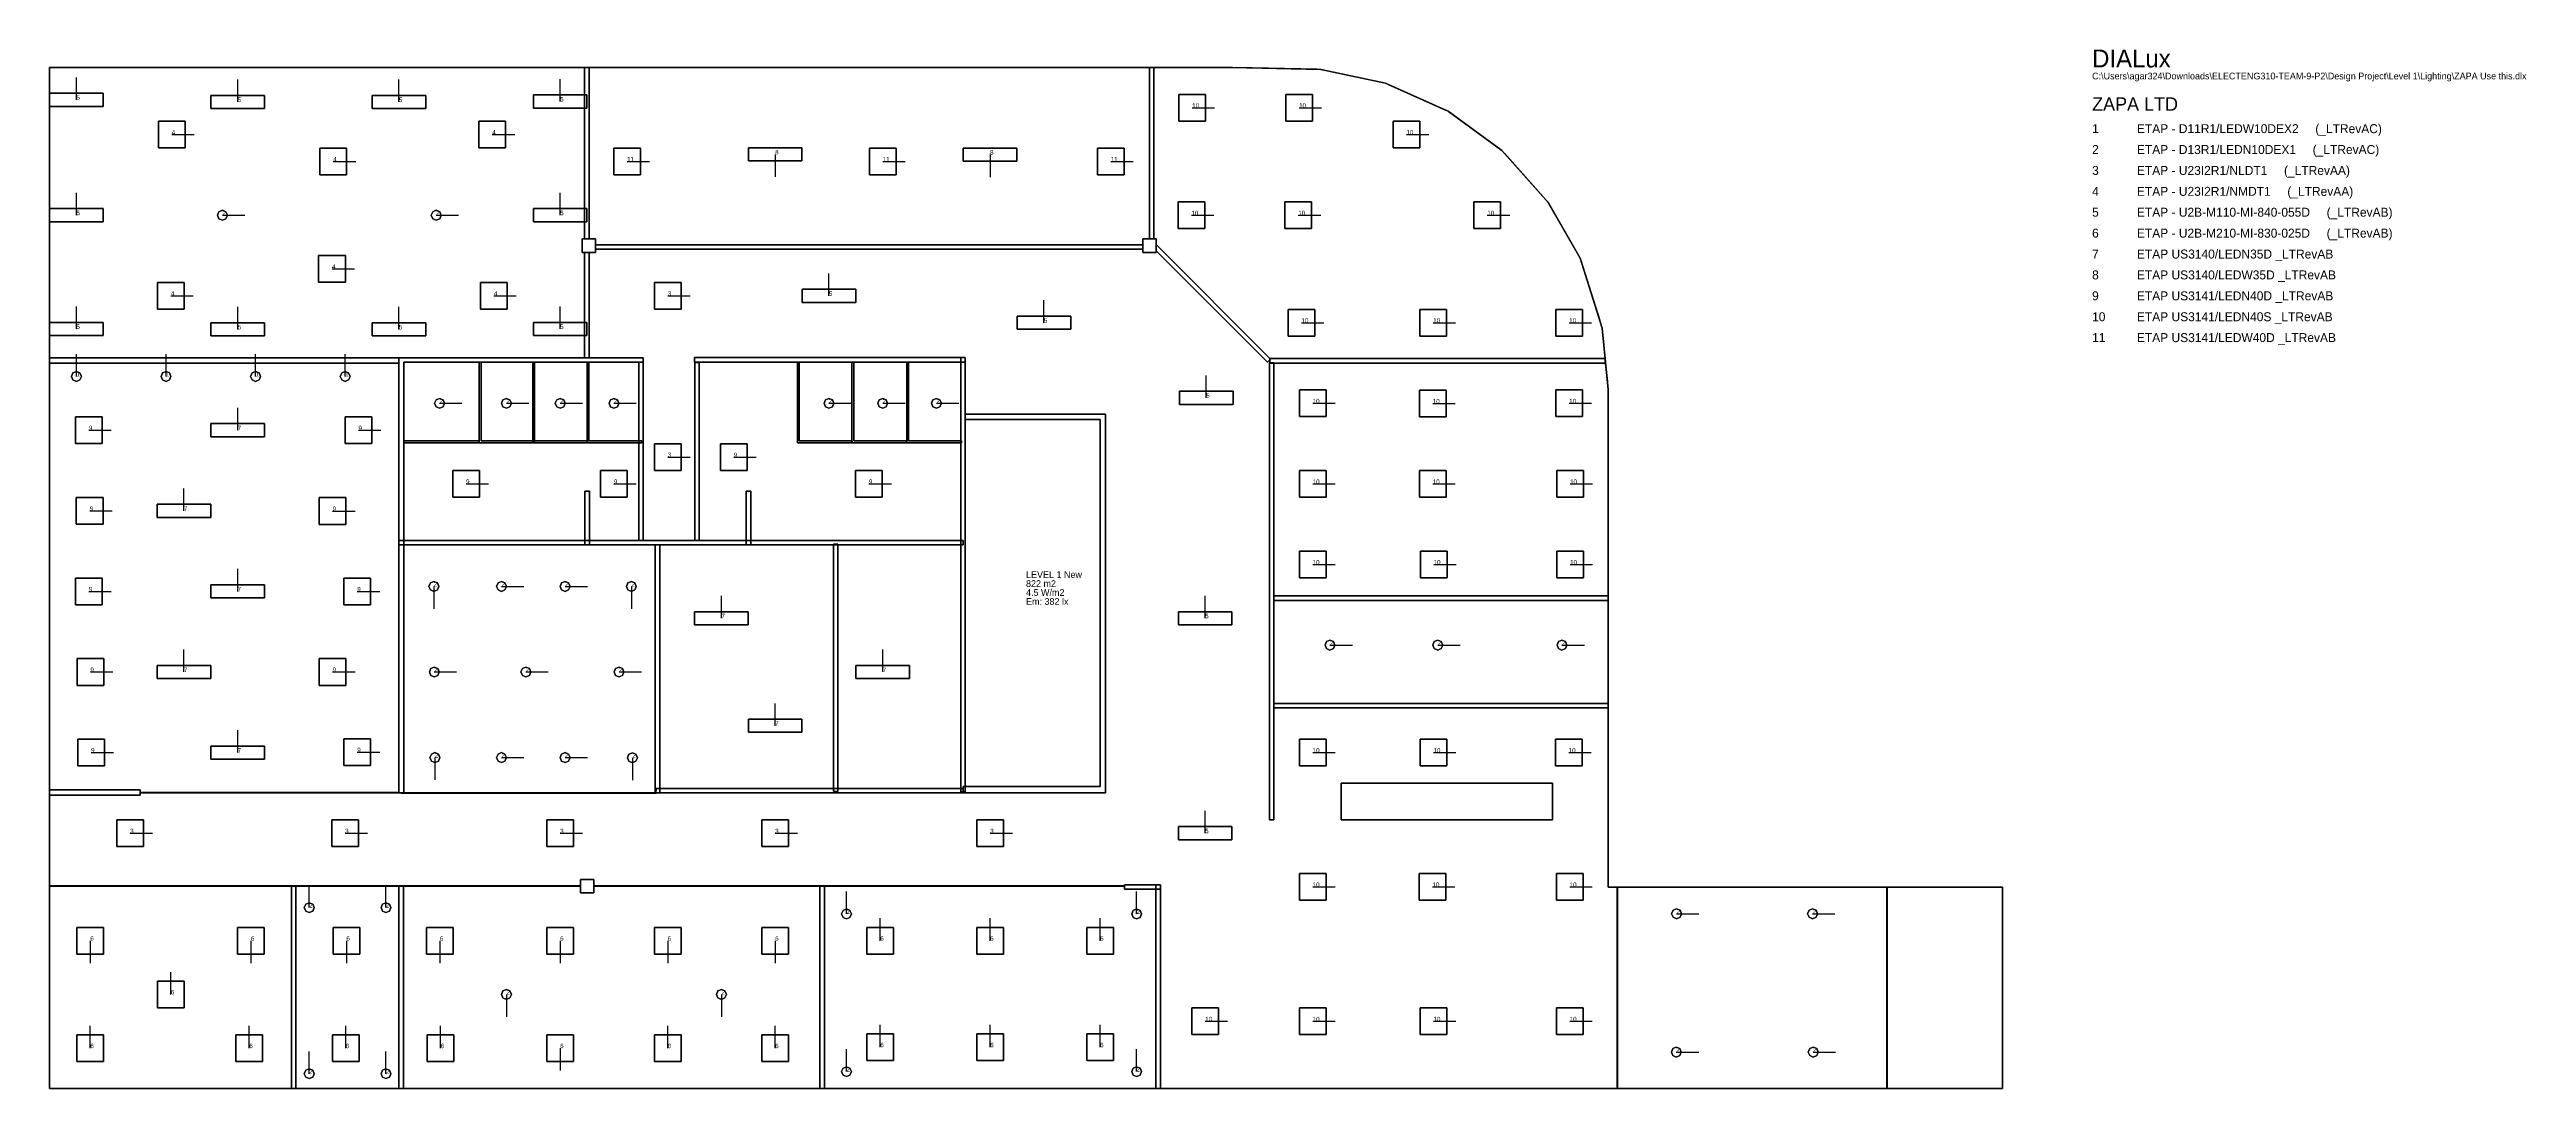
# Model space of a CAD drawing. Extents: x 0 to 55.3, y 0 to 23.2.
import ezdxf

# ---------------------------------------------------------------- set-up
doc = ezdxf.new("R2010")
doc.units = 0
doc.header["$MEASUREMENT"] = 0
for name, color, linetype in [('DLXDESCR', 7, 'Continuous'), ('DLXFURN', 5, 'Continuous'), ('DLXLUM', 7, 'Continuous'), ('DLXLUMEX', 7, 'Continuous'), ('DLXSCENE', 7, 'Continuous'), ('DLXSUM', 9, 'Continuous')]:
    doc.layers.add(name, color=color, linetype=linetype)

# ---------------------------------------------------------------- blocks, each defined once
blk = doc.blocks.new('*U0')
for p, q in [((0.598, 0.147), (-0.598, 0.147)), ((-0.598, 0.147), (-0.598, -0.147)), ((-0.598, 0.147), (-0.598, -0.147)), ((-0.598, -0.147), (-0.598, 0.147)), ((-0.598, 0.147), (-0.598, 0.147)), ((0.598, 0.147), (-0.598, 0.147)), ((-0.598, 0.147), (-0.598, 0.147)), ((-0.598, 0.147), (0.598, 0.147)), ((-0.598, -0.147), (-0.598, 0.147)), ((-0.598, 0.147), (0.598, 0.147)), ((0.598, -0.147), (0.598, 0.147)), ((0.598, 0.147), (0.598, 0.147)), ((0.598, -0.147), (0.598, 0.147)), ((0.598, 0.147), (0.598, 0.147)), ((0.598, 0.147), (0.598, -0.147)), ((0.598, 0.147), (0.598, -0.147)), ((-0.598, -0.147), (0.598, -0.147)), ((-0.598, -0.147), (0.598, -0.147)), ((0.598, -0.147), (-0.598, -0.147)), ((-0.598, -0.147), (-0.598, -0.147)), ((-0.598, -0.147), (-0.598, -0.147)), ((0.598, -0.147), (-0.598, -0.147)), ((0.598, -0.147), (0.598, -0.147)), ((0.598, -0.147), (0.598, -0.147))]:
    blk.add_line(p, q)
at = {"color": 1}
blk.add_line((0, 0), (0, 0.5), dxfattribs=at)
at = {"layer": 'DLXLUMEX', "color": 7}
blk.add_text('5', height=0.1, dxfattribs=at).set_placement((0, 0))
blk = doc.blocks.new('*U107')
for p, q in [((0.598, 0.147), (-0.598, 0.147)), ((-0.598, 0.147), (-0.598, -0.147)), ((-0.598, 0.147), (-0.598, -0.147)), ((-0.598, -0.147), (-0.598, 0.147)), ((-0.598, 0.147), (-0.598, 0.147)), ((-0.598, 0.147), (-0.598, 0.147)), ((-0.598, 0.147), (0.598, 0.147)), ((0.598, 0.147), (-0.598, 0.147)), ((-0.598, -0.147), (-0.598, 0.147)), ((-0.598, 0.147), (0.598, 0.147)), ((0.598, -0.147), (0.598, 0.147)), ((0.598, 0.147), (0.598, 0.147)), ((0.598, -0.147), (0.598, 0.147)), ((0.598, 0.147), (0.598, 0.147)), ((0.598, 0.147), (0.598, -0.147)), ((0.598, 0.147), (0.598, -0.147)), ((-0.598, -0.147), (0.598, -0.147)), ((-0.598, -0.147), (0.598, -0.147)), ((0.598, -0.147), (-0.598, -0.147)), ((-0.598, -0.147), (-0.598, -0.147)), ((-0.598, -0.147), (-0.598, -0.147)), ((0.598, -0.147), (-0.598, -0.147)), ((0.598, -0.147), (0.598, -0.147)), ((0.598, -0.147), (0.598, -0.147))]:
    blk.add_line(p, q)
at = {"color": 1}
blk.add_line((0, 0), (0, 0.5), dxfattribs=at)
at = {"layer": 'DLXLUMEX', "color": 7}
blk.add_text('5', height=0.1, dxfattribs=at).set_placement((0, 0))
blk = doc.blocks.new('*U118')
for p, q in [((0.598, 0.147), (-0.598, 0.147)), ((-0.598, 0.147), (-0.598, -0.147)), ((-0.598, 0.147), (-0.598, -0.147)), ((-0.598, -0.147), (-0.598, 0.147)), ((-0.598, 0.147), (-0.598, 0.147)), ((0.598, 0.147), (-0.598, 0.147)), ((-0.598, 0.147), (-0.598, 0.147)), ((-0.598, 0.147), (0.598, 0.147)), ((-0.598, -0.147), (-0.598, 0.147)), ((-0.598, 0.147), (0.598, 0.147)), ((0.598, -0.147), (0.598, 0.147)), ((0.598, 0.147), (0.598, 0.147)), ((0.598, -0.147), (0.598, 0.147)), ((0.598, 0.147), (0.598, 0.147)), ((0.598, 0.147), (0.598, -0.147)), ((0.598, 0.147), (0.598, -0.147)), ((-0.598, -0.147), (0.598, -0.147)), ((-0.598, -0.147), (0.598, -0.147)), ((0.598, -0.147), (-0.598, -0.147)), ((-0.598, -0.147), (-0.598, -0.147)), ((-0.598, -0.147), (-0.598, -0.147)), ((0.598, -0.147), (-0.598, -0.147)), ((0.598, -0.147), (0.598, -0.147)), ((0.598, -0.147), (0.598, -0.147))]:
    blk.add_line(p, q)
at = {"color": 1}
blk.add_line((0, 0), (0, 0.5), dxfattribs=at)
at = {"layer": 'DLXLUMEX', "color": 7}
blk.add_text('5', height=0.1, dxfattribs=at).set_placement((0, 0))
blk = doc.blocks.new('*U129')
for p, q in [((0.298, 0.298), (-0.298, 0.298)), ((-0.298, 0.298), (-0.298, -0.298)), ((-0.298, 0.298), (-0.298, -0.298)), ((-0.298, -0.298), (-0.298, 0.298)), ((-0.298, 0.298), (-0.298, 0.298)), ((0.298, 0.298), (-0.298, 0.298)), ((-0.298, 0.298), (-0.298, 0.298)), ((-0.298, 0.298), (0.298, 0.298)), ((-0.298, -0.298), (-0.298, 0.298)), ((-0.298, 0.298), (0.298, 0.298)), ((0.298, -0.298), (0.298, 0.298)), ((0.298, 0.298), (0.298, 0.298)), ((0.298, -0.298), (0.298, 0.298)), ((0.298, 0.298), (0.298, 0.298)), ((0.298, 0.298), (0.298, -0.298)), ((0.298, 0.298), (0.298, -0.298)), ((-0.298, -0.298), (0.298, -0.298)), ((-0.298, -0.298), (-0.298, -0.298)), ((-0.298, -0.298), (0.298, -0.298)), ((0.298, -0.298), (-0.298, -0.298)), ((-0.298, -0.298), (-0.298, -0.298)), ((0.298, -0.298), (-0.298, -0.298)), ((0.298, -0.298), (0.298, -0.298)), ((0.298, -0.298), (0.298, -0.298))]:
    blk.add_line(p, q)
at = {"color": 1}
blk.add_line((0, 0), (0.5, 0), dxfattribs=at)
at = {"layer": 'DLXLUMEX', "color": 7}
blk.add_text('4', height=0.1, dxfattribs=at).set_placement((0, 0))
blk = doc.blocks.new('*U140')
for p, q in [((0.298, 0.298), (-0.298, 0.298)), ((-0.298, 0.298), (-0.298, -0.298)), ((-0.298, 0.298), (-0.298, -0.298)), ((-0.298, -0.298), (-0.298, 0.298)), ((-0.298, 0.298), (-0.298, 0.298)), ((0.298, 0.298), (-0.298, 0.298)), ((-0.298, 0.298), (-0.298, 0.298)), ((-0.298, 0.298), (0.298, 0.298)), ((-0.298, -0.298), (-0.298, 0.298)), ((-0.298, 0.298), (0.298, 0.298)), ((0.298, -0.298), (0.298, 0.298)), ((0.298, 0.298), (0.298, 0.298)), ((0.298, -0.298), (0.298, 0.298)), ((0.298, 0.298), (0.298, 0.298)), ((0.298, 0.298), (0.298, -0.298)), ((0.298, 0.298), (0.298, -0.298)), ((-0.298, -0.298), (0.298, -0.298)), ((-0.298, -0.298), (-0.298, -0.298)), ((-0.298, -0.298), (0.298, -0.298)), ((0.298, -0.298), (-0.298, -0.298)), ((-0.298, -0.298), (-0.298, -0.298)), ((0.298, -0.298), (-0.298, -0.298)), ((0.298, -0.298), (0.298, -0.298)), ((0.298, -0.298), (0.298, -0.298))]:
    blk.add_line(p, q)
at = {"color": 1}
blk.add_line((0, 0), (0.5, 0), dxfattribs=at)
at = {"layer": 'DLXLUMEX', "color": 7}
blk.add_text('4', height=0.1, dxfattribs=at).set_placement((0, 0))
blk = doc.blocks.new('*U151')
for p, q in [((0.598, 0.147), (-0.598, 0.147)), ((-0.598, 0.147), (-0.598, -0.147)), ((-0.598, 0.147), (-0.598, -0.147)), ((-0.598, -0.147), (-0.598, 0.147)), ((-0.598, 0.147), (-0.598, 0.147)), ((0.598, 0.147), (-0.598, 0.147)), ((-0.598, 0.147), (-0.598, 0.147)), ((-0.598, 0.147), (0.598, 0.147)), ((-0.598, -0.147), (-0.598, 0.147)), ((-0.598, 0.147), (0.598, 0.147)), ((0.598, -0.147), (0.598, 0.147)), ((0.598, 0.147), (0.598, 0.147)), ((0.598, -0.147), (0.598, 0.147)), ((0.598, 0.147), (0.598, 0.147)), ((0.598, 0.147), (0.598, -0.147)), ((0.598, 0.147), (0.598, -0.147)), ((-0.598, -0.147), (0.598, -0.147)), ((-0.598, -0.147), (0.598, -0.147)), ((0.598, -0.147), (-0.598, -0.147)), ((-0.598, -0.147), (-0.598, -0.147)), ((-0.598, -0.147), (-0.598, -0.147)), ((0.598, -0.147), (-0.598, -0.147)), ((0.598, -0.147), (0.598, -0.147)), ((0.598, -0.147), (0.598, -0.147))]:
    blk.add_line(p, q)
at = {"color": 1}
blk.add_line((0, 0), (0, 0.5), dxfattribs=at)
at = {"layer": 'DLXLUMEX', "color": 7}
blk.add_text('5', height=0.1, dxfattribs=at).set_placement((0, 0))
blk = doc.blocks.new('*U162')
for p, q in [((0.598, 0.147), (-0.598, 0.147)), ((-0.598, 0.147), (-0.598, -0.147)), ((-0.598, 0.147), (-0.598, -0.147)), ((-0.598, -0.147), (-0.598, 0.147)), ((-0.598, 0.147), (-0.598, 0.147)), ((0.598, 0.147), (-0.598, 0.147)), ((-0.598, 0.147), (-0.598, 0.147)), ((-0.598, 0.147), (0.598, 0.147)), ((-0.598, -0.147), (-0.598, 0.147)), ((-0.598, 0.147), (0.598, 0.147)), ((0.598, -0.147), (0.598, 0.147)), ((0.598, 0.147), (0.598, 0.147)), ((0.598, -0.147), (0.598, 0.147)), ((0.598, 0.147), (0.598, 0.147)), ((0.598, 0.147), (0.598, -0.147)), ((0.598, 0.147), (0.598, -0.147)), ((-0.598, -0.147), (0.598, -0.147)), ((0.598, -0.147), (-0.598, -0.147)), ((-0.598, -0.147), (-0.598, -0.147)), ((-0.598, -0.147), (0.598, -0.147)), ((-0.598, -0.147), (-0.598, -0.147)), ((0.598, -0.147), (-0.598, -0.147)), ((0.598, -0.147), (0.598, -0.147)), ((0.598, -0.147), (0.598, -0.147))]:
    blk.add_line(p, q)
at = {"color": 1}
blk.add_line((0, 0), (0, 0.5), dxfattribs=at)
at = {"layer": 'DLXLUMEX', "color": 7}
blk.add_text('5', height=0.1, dxfattribs=at).set_placement((0, 0))
blk = doc.blocks.new('*U173')
for p, q in [((0.598, 0.147), (-0.598, 0.147)), ((-0.598, 0.147), (-0.598, -0.147)), ((-0.598, 0.147), (-0.598, -0.147)), ((-0.598, -0.147), (-0.598, 0.147)), ((-0.598, 0.147), (-0.598, 0.147)), ((0.598, 0.147), (-0.598, 0.147)), ((-0.598, 0.147), (-0.598, 0.147)), ((-0.598, 0.147), (0.598, 0.147)), ((-0.598, -0.147), (-0.598, 0.147)), ((-0.598, 0.147), (0.598, 0.147)), ((0.598, -0.147), (0.598, 0.147)), ((0.598, 0.147), (0.598, 0.147)), ((0.598, -0.147), (0.598, 0.147)), ((0.598, 0.147), (0.598, 0.147)), ((0.598, 0.147), (0.598, -0.147)), ((0.598, 0.147), (0.598, -0.147)), ((-0.598, -0.147), (0.598, -0.147)), ((-0.598, -0.147), (0.598, -0.147)), ((0.598, -0.147), (-0.598, -0.147)), ((-0.598, -0.147), (-0.598, -0.147)), ((-0.598, -0.147), (-0.598, -0.147)), ((0.598, -0.147), (-0.598, -0.147)), ((0.598, -0.147), (0.598, -0.147)), ((0.598, -0.147), (0.598, -0.147))]:
    blk.add_line(p, q)
at = {"color": 1}
blk.add_line((0, 0), (0, 0.5), dxfattribs=at)
at = {"layer": 'DLXLUMEX', "color": 7}
blk.add_text('5', height=0.1, dxfattribs=at).set_placement((0, 0))
blk = doc.blocks.new('*U184')
for p, q in [((0.598, 0.147), (-0.598, 0.147)), ((-0.598, 0.147), (-0.598, -0.147)), ((-0.598, 0.147), (-0.598, -0.147)), ((-0.598, -0.147), (-0.598, 0.147)), ((-0.598, 0.147), (-0.598, 0.147)), ((0.598, 0.147), (-0.598, 0.147)), ((-0.598, 0.147), (-0.598, 0.147)), ((-0.598, 0.147), (0.598, 0.147)), ((-0.598, -0.147), (-0.598, 0.147)), ((-0.598, 0.147), (0.598, 0.147)), ((0.598, -0.147), (0.598, 0.147)), ((0.598, 0.147), (0.598, 0.147)), ((0.598, -0.147), (0.598, 0.147)), ((0.598, 0.147), (0.598, 0.147)), ((0.598, 0.147), (0.598, -0.147)), ((0.598, 0.147), (0.598, -0.147)), ((-0.598, -0.147), (0.598, -0.147)), ((-0.598, -0.147), (0.598, -0.147)), ((0.598, -0.147), (-0.598, -0.147)), ((-0.598, -0.147), (-0.598, -0.147)), ((-0.598, -0.147), (-0.598, -0.147)), ((0.598, -0.147), (-0.598, -0.147)), ((0.598, -0.147), (0.598, -0.147)), ((0.598, -0.147), (0.598, -0.147))]:
    blk.add_line(p, q)
at = {"color": 1}
blk.add_line((0, 0), (0, 0.5), dxfattribs=at)
at = {"layer": 'DLXLUMEX', "color": 7}
blk.add_text('5', height=0.1, dxfattribs=at).set_placement((0, 0))
blk = doc.blocks.new('*U1')
for p, q in [((0.598, 0.147), (-0.598, 0.147)), ((-0.598, 0.147), (-0.598, -0.147)), ((-0.598, 0.147), (-0.598, -0.147)), ((-0.598, -0.147), (-0.598, 0.147)), ((-0.598, 0.147), (-0.598, 0.147)), ((0.598, 0.147), (-0.598, 0.147)), ((-0.598, 0.147), (-0.598, 0.147)), ((-0.598, 0.147), (0.598, 0.147)), ((-0.598, -0.147), (-0.598, 0.147)), ((-0.598, 0.147), (0.598, 0.147)), ((0.598, -0.147), (0.598, 0.147)), ((0.598, 0.147), (0.598, 0.147)), ((0.598, -0.147), (0.598, 0.147)), ((0.598, 0.147), (0.598, 0.147)), ((0.598, 0.147), (0.598, -0.147)), ((0.598, 0.147), (0.598, -0.147)), ((-0.598, -0.147), (0.598, -0.147)), ((-0.598, -0.147), (0.598, -0.147)), ((0.598, -0.147), (-0.598, -0.147)), ((-0.598, -0.147), (-0.598, -0.147)), ((-0.598, -0.147), (-0.598, -0.147)), ((0.598, -0.147), (-0.598, -0.147)), ((0.598, -0.147), (0.598, -0.147)), ((0.598, -0.147), (0.598, -0.147))]:
    blk.add_line(p, q)
at = {"color": 1}
blk.add_line((0, 0), (0, 0.5), dxfattribs=at)
at = {"layer": 'DLXLUMEX', "color": 7}
blk.add_text('5', height=0.1, dxfattribs=at).set_placement((0, 0))
blk = doc.blocks.new('*U12')
for p, q in [((0.598, 0.147), (-0.598, 0.147)), ((-0.598, 0.147), (-0.598, -0.147)), ((-0.598, 0.147), (-0.598, -0.147)), ((-0.598, -0.147), (-0.598, 0.147)), ((-0.598, 0.147), (-0.598, 0.147)), ((-0.598, 0.147), (-0.598, 0.147)), ((-0.598, 0.147), (0.598, 0.147)), ((0.598, 0.147), (-0.598, 0.147)), ((-0.598, -0.147), (-0.598, 0.147)), ((-0.598, 0.147), (0.598, 0.147)), ((0.598, -0.147), (0.598, 0.147)), ((0.598, 0.147), (0.598, 0.147)), ((0.598, -0.147), (0.598, 0.147)), ((0.598, 0.147), (0.598, 0.147)), ((0.598, 0.147), (0.598, -0.147)), ((0.598, 0.147), (0.598, -0.147)), ((-0.598, -0.147), (0.598, -0.147)), ((-0.598, -0.147), (0.598, -0.147)), ((0.598, -0.147), (-0.598, -0.147)), ((-0.598, -0.147), (-0.598, -0.147)), ((-0.598, -0.147), (-0.598, -0.147)), ((0.598, -0.147), (-0.598, -0.147)), ((0.598, -0.147), (0.598, -0.147)), ((0.598, -0.147), (0.598, -0.147))]:
    blk.add_line(p, q)
at = {"color": 1}
blk.add_line((0, 0), (0, 0.5), dxfattribs=at)
at = {"layer": 'DLXLUMEX', "color": 7}
blk.add_text('5', height=0.1, dxfattribs=at).set_placement((0, 0))
blk = doc.blocks.new('*U23')
for p, q in [((0.598, 0.147), (-0.598, 0.147)), ((-0.598, 0.147), (-0.598, -0.147)), ((-0.598, 0.147), (-0.598, -0.147)), ((-0.598, -0.147), (-0.598, 0.147)), ((-0.598, 0.147), (-0.598, 0.147)), ((0.598, 0.147), (-0.598, 0.147)), ((-0.598, 0.147), (-0.598, 0.147)), ((-0.598, 0.147), (0.598, 0.147)), ((-0.598, -0.147), (-0.598, 0.147)), ((-0.598, 0.147), (0.598, 0.147)), ((0.598, -0.147), (0.598, 0.147)), ((0.598, 0.147), (0.598, 0.147)), ((0.598, -0.147), (0.598, 0.147)), ((0.598, 0.147), (0.598, 0.147)), ((0.598, 0.147), (0.598, -0.147)), ((0.598, 0.147), (0.598, -0.147)), ((-0.598, -0.147), (0.598, -0.147)), ((-0.598, -0.147), (0.598, -0.147)), ((0.598, -0.147), (-0.598, -0.147)), ((-0.598, -0.147), (-0.598, -0.147)), ((-0.598, -0.147), (-0.598, -0.147)), ((0.598, -0.147), (-0.598, -0.147)), ((0.598, -0.147), (0.598, -0.147)), ((0.598, -0.147), (0.598, -0.147))]:
    blk.add_line(p, q)
at = {"color": 1}
blk.add_line((0, 0), (0, 0.5), dxfattribs=at)
at = {"layer": 'DLXLUMEX', "color": 7}
blk.add_text('5', height=0.1, dxfattribs=at).set_placement((0, 0))
blk = doc.blocks.new('*U34')
for p, q in [((0.298, 0.298), (-0.298, 0.298)), ((-0.298, 0.298), (-0.298, -0.298)), ((-0.298, 0.298), (-0.298, -0.298)), ((-0.298, -0.298), (-0.298, 0.298)), ((-0.298, 0.298), (-0.298, 0.298)), ((0.298, 0.298), (-0.298, 0.298)), ((-0.298, 0.298), (-0.298, 0.298)), ((-0.298, 0.298), (0.298, 0.298)), ((-0.298, -0.298), (-0.298, 0.298)), ((-0.298, 0.298), (0.298, 0.298)), ((0.298, -0.298), (0.298, 0.298)), ((0.298, 0.298), (0.298, 0.298)), ((0.298, -0.298), (0.298, 0.298)), ((0.298, 0.298), (0.298, 0.298)), ((0.298, 0.298), (0.298, -0.298)), ((0.298, 0.298), (0.298, -0.298)), ((-0.298, -0.298), (0.298, -0.298)), ((-0.298, -0.298), (-0.298, -0.298)), ((-0.298, -0.298), (0.298, -0.298)), ((0.298, -0.298), (-0.298, -0.298)), ((-0.298, -0.298), (-0.298, -0.298)), ((0.298, -0.298), (-0.298, -0.298)), ((0.298, -0.298), (0.298, -0.298)), ((0.298, -0.298), (0.298, -0.298))]:
    blk.add_line(p, q)
at = {"color": 1}
blk.add_line((0, 0), (0.5, 0), dxfattribs=at)
at = {"layer": 'DLXLUMEX', "color": 7}
blk.add_text('4', height=0.1, dxfattribs=at).set_placement((0, 0))
blk = doc.blocks.new('*U45')
for p, q in [((0.298, 0.298), (-0.298, 0.298)), ((-0.298, 0.298), (-0.298, -0.298)), ((-0.298, 0.298), (-0.298, -0.298)), ((-0.298, -0.298), (-0.298, 0.298)), ((-0.298, 0.298), (-0.298, 0.298)), ((0.298, 0.298), (-0.298, 0.298)), ((-0.298, 0.298), (-0.298, 0.298)), ((-0.298, 0.298), (0.298, 0.298)), ((-0.298, -0.298), (-0.298, 0.298)), ((-0.298, 0.298), (0.298, 0.298)), ((0.298, -0.298), (0.298, 0.298)), ((0.298, 0.298), (0.298, 0.298)), ((0.298, -0.298), (0.298, 0.298)), ((0.298, 0.298), (0.298, 0.298)), ((0.298, 0.298), (0.298, -0.298)), ((0.298, 0.298), (0.298, -0.298)), ((-0.298, -0.298), (0.298, -0.298)), ((-0.298, -0.298), (-0.298, -0.298)), ((-0.298, -0.298), (0.298, -0.298)), ((0.298, -0.298), (-0.298, -0.298)), ((-0.298, -0.298), (-0.298, -0.298)), ((0.298, -0.298), (-0.298, -0.298)), ((0.298, -0.298), (0.298, -0.298)), ((0.298, -0.298), (0.298, -0.298))]:
    blk.add_line(p, q)
at = {"color": 1}
blk.add_line((0, 0), (0.5, 0), dxfattribs=at)
at = {"layer": 'DLXLUMEX', "color": 7}
blk.add_text('4', height=0.1, dxfattribs=at).set_placement((0, 0))
blk = doc.blocks.new('*U56')
for p, q in [((-0.11, 0), (-0.078, 0.078)), ((-0.078, 0.078), (-0.11, 0)), ((-0.078, 0.078), (-0.11, 0)), ((-0.11, 0), (-0.078, 0.078)), ((-0.078, -0.078), (-0.11, 0)), ((-0.11, 0), (-0.078, -0.078)), ((-0.11, 0), (-0.11, 0)), ((-0.11, 0), (-0.078, -0.078)), ((-0.078, -0.078), (-0.11, 0)), ((-0.11, 0), (-0.11, 0)), ((-0.078, 0.078), (0, 0.11)), ((0, 0.11), (-0.078, 0.078)), ((0, 0.11), (-0.078, 0.078)), ((-0.078, 0.078), (0, 0.11)), ((-0.078, 0.078), (-0.078, 0.078)), ((-0.078, 0.078), (-0.078, 0.078)), ((0, 0.11), (0.078, 0.078)), ((0.078, 0.078), (0, 0.11)), ((0, 0.11), (0, 0.11)), ((0.078, 0.078), (0, 0.11)), ((0, 0.11), (0, 0.11)), ((0, 0.11), (0.078, 0.078)), ((0.078, 0.078), (0.11, 0)), ((0.11, 0), (0.078, 0.078)), ((0.078, 0.078), (0.078, 0.078)), ((0.11, 0), (0.078, 0.078)), ((0.078, 0.078), (0.078, 0.078)), ((0.078, 0.078), (0.11, 0)), ((0.11, 0), (0.078, -0.078)), ((0.078, -0.078), (0.11, 0)), ((0.078, -0.078), (0.11, 0)), ((0.11, 0), (0.078, -0.078)), ((0.11, 0), (0.11, 0)), ((0.11, 0), (0.11, 0)), ((0, -0.11), (-0.078, -0.078)), ((-0.078, -0.078), (0, -0.11)), ((-0.078, -0.078), (-0.078, -0.078)), ((-0.078, -0.078), (0, -0.11)), ((0, -0.11), (-0.078, -0.078)), ((-0.078, -0.078), (-0.078, -0.078)), ((0.078, -0.078), (0, -0.11)), ((0, -0.11), (0.078, -0.078)), ((0, -0.11), (0.078, -0.078)), ((0.078, -0.078), (0, -0.11)), ((0, -0.11), (0, -0.11)), ((0, -0.11), (0, -0.11)), ((0.078, -0.078), (0.078, -0.078)), ((0.078, -0.078), (0.078, -0.078))]:
    blk.add_line(p, q)
at = {"color": 1}
blk.add_line((0, 0), (0.5, 0), dxfattribs=at)
at = {"layer": 'DLXLUMEX', "color": 7}
blk.add_text('2', height=0.1, dxfattribs=at).set_placement((0, 0))
blk = doc.blocks.new('*U67')
for p, q in [((-0.11, 0), (-0.078, 0.078)), ((-0.078, 0.078), (-0.11, 0)), ((-0.078, 0.078), (-0.11, 0)), ((-0.11, 0), (-0.078, 0.078)), ((-0.078, -0.078), (-0.11, 0)), ((-0.11, 0), (-0.078, -0.078)), ((-0.11, 0), (-0.11, 0)), ((-0.11, 0), (-0.078, -0.078)), ((-0.078, -0.078), (-0.11, 0)), ((-0.11, 0), (-0.11, 0)), ((-0.078, 0.078), (0, 0.11)), ((0, 0.11), (-0.078, 0.078)), ((0, 0.11), (-0.078, 0.078)), ((-0.078, 0.078), (0, 0.11)), ((-0.078, 0.078), (-0.078, 0.078)), ((-0.078, 0.078), (-0.078, 0.078)), ((0, 0.11), (0.078, 0.078)), ((0.078, 0.078), (0, 0.11)), ((0, 0.11), (0, 0.11)), ((0.078, 0.078), (0, 0.11)), ((0, 0.11), (0, 0.11)), ((0, 0.11), (0.078, 0.078)), ((0.078, 0.078), (0.11, 0)), ((0.11, 0), (0.078, 0.078)), ((0.078, 0.078), (0.078, 0.078)), ((0.11, 0), (0.078, 0.078)), ((0.078, 0.078), (0.078, 0.078)), ((0.078, 0.078), (0.11, 0)), ((0.11, 0), (0.078, -0.078)), ((0.078, -0.078), (0.11, 0)), ((0.078, -0.078), (0.11, 0)), ((0.11, 0), (0.078, -0.078)), ((0.11, 0), (0.11, 0)), ((0.11, 0), (0.11, 0)), ((0, -0.11), (-0.078, -0.078)), ((-0.078, -0.078), (0, -0.11)), ((-0.078, -0.078), (-0.078, -0.078)), ((-0.078, -0.078), (0, -0.11)), ((0, -0.11), (-0.078, -0.078)), ((-0.078, -0.078), (-0.078, -0.078)), ((0.078, -0.078), (0, -0.11)), ((0, -0.11), (0.078, -0.078)), ((0, -0.11), (0.078, -0.078)), ((0.078, -0.078), (0, -0.11)), ((0, -0.11), (0, -0.11)), ((0, -0.11), (0, -0.11)), ((0.078, -0.078), (0.078, -0.078)), ((0.078, -0.078), (0.078, -0.078))]:
    blk.add_line(p, q)
at = {"color": 1}
blk.add_line((0, 0), (0.5, 0), dxfattribs=at)
at = {"layer": 'DLXLUMEX', "color": 7}
blk.add_text('2', height=0.1, dxfattribs=at).set_placement((0, 0))
blk = doc.blocks.new('*U78')
for p, q in [((0.298, 0.298), (-0.298, 0.298)), ((-0.298, 0.298), (-0.298, -0.298)), ((-0.298, 0.298), (-0.298, -0.298)), ((-0.298, -0.298), (-0.298, 0.298)), ((-0.298, 0.298), (-0.298, 0.298)), ((0.298, 0.298), (-0.298, 0.298)), ((-0.298, 0.298), (-0.298, 0.298)), ((-0.298, 0.298), (0.298, 0.298)), ((-0.298, -0.298), (-0.298, 0.298)), ((-0.298, 0.298), (0.298, 0.298)), ((0.298, -0.298), (0.298, 0.298)), ((0.298, 0.298), (0.298, 0.298)), ((0.298, -0.298), (0.298, 0.298)), ((0.298, 0.298), (0.298, 0.298)), ((0.298, 0.298), (0.298, -0.298)), ((0.298, 0.298), (0.298, -0.298)), ((-0.298, -0.298), (0.298, -0.298)), ((-0.298, -0.298), (-0.298, -0.298)), ((-0.298, -0.298), (0.298, -0.298)), ((0.298, -0.298), (-0.298, -0.298)), ((-0.298, -0.298), (-0.298, -0.298)), ((0.298, -0.298), (-0.298, -0.298)), ((0.298, -0.298), (0.298, -0.298)), ((0.298, -0.298), (0.298, -0.298))]:
    blk.add_line(p, q)
at = {"color": 1}
blk.add_line((0, 0), (0.5, 0), dxfattribs=at)
at = {"layer": 'DLXLUMEX', "color": 7}
blk.add_text('4', height=0.1, dxfattribs=at).set_placement((0, 0))
blk = doc.blocks.new('*U89')
for p, q in [((0.298, 0.298), (-0.298, 0.298)), ((-0.298, 0.298), (-0.298, -0.298)), ((-0.298, 0.298), (-0.298, -0.298)), ((-0.298, -0.298), (-0.298, 0.298)), ((-0.298, 0.298), (-0.298, 0.298)), ((0.298, 0.298), (-0.298, 0.298)), ((-0.298, 0.298), (-0.298, 0.298)), ((-0.298, 0.298), (0.298, 0.298)), ((-0.298, -0.298), (-0.298, 0.298)), ((-0.298, 0.298), (0.298, 0.298)), ((0.298, -0.298), (0.298, 0.298)), ((0.298, 0.298), (0.298, 0.298)), ((0.298, -0.298), (0.298, 0.298)), ((0.298, 0.298), (0.298, 0.298)), ((0.298, 0.298), (0.298, -0.298)), ((0.298, 0.298), (0.298, -0.298)), ((-0.298, -0.298), (0.298, -0.298)), ((-0.298, -0.298), (-0.298, -0.298)), ((-0.298, -0.298), (0.298, -0.298)), ((0.298, -0.298), (-0.298, -0.298)), ((-0.298, -0.298), (-0.298, -0.298)), ((0.298, -0.298), (-0.298, -0.298)), ((0.298, -0.298), (0.298, -0.298)), ((0.298, -0.298), (0.298, -0.298))]:
    blk.add_line(p, q)
at = {"color": 1}
blk.add_line((0, 0), (0.5, 0), dxfattribs=at)
at = {"layer": 'DLXLUMEX', "color": 7}
blk.add_text('4', height=0.1, dxfattribs=at).set_placement((0, 0))
blk = doc.blocks.new('*U100')
for p, q in [((0.298, 0.298), (-0.298, 0.298)), ((-0.298, 0.298), (-0.298, -0.298)), ((-0.298, 0.298), (-0.298, -0.298)), ((-0.298, -0.298), (-0.298, 0.298)), ((-0.298, 0.298), (-0.298, 0.298)), ((0.298, 0.298), (-0.298, 0.298)), ((-0.298, 0.298), (-0.298, 0.298)), ((-0.298, 0.298), (0.298, 0.298)), ((-0.298, -0.298), (-0.298, 0.298)), ((-0.298, 0.298), (0.298, 0.298)), ((0.298, -0.298), (0.298, 0.298)), ((0.298, 0.298), (0.298, 0.298)), ((0.298, -0.298), (0.298, 0.298)), ((0.298, 0.298), (0.298, 0.298)), ((0.298, 0.298), (0.298, -0.298)), ((0.298, 0.298), (0.298, -0.298)), ((-0.298, -0.298), (0.298, -0.298)), ((-0.298, -0.298), (-0.298, -0.298)), ((-0.298, -0.298), (0.298, -0.298)), ((0.298, -0.298), (-0.298, -0.298)), ((-0.298, -0.298), (-0.298, -0.298)), ((0.298, -0.298), (-0.298, -0.298)), ((0.298, -0.298), (0.298, -0.298)), ((0.298, -0.298), (0.298, -0.298))]:
    blk.add_line(p, q)
at = {"color": 1}
blk.add_line((0, 0), (0.5, 0), dxfattribs=at)
at = {"layer": 'DLXLUMEX', "color": 7}
blk.add_text('11', height=0.1, dxfattribs=at).set_placement((0, 0))
blk = doc.blocks.new('*U108')
for p, q in [((-0.598, 0.147), (-0.598, -0.147)), ((0.598, 0.147), (-0.598, 0.147)), ((0.598, 0.147), (-0.598, 0.147)), ((-0.598, 0.147), (-0.598, 0.147)), ((-0.598, 0.147), (0.598, 0.147)), ((-0.598, 0.147), (-0.598, -0.147)), ((-0.598, -0.147), (-0.598, 0.147)), ((-0.598, 0.147), (-0.598, 0.147)), ((-0.598, 0.147), (0.598, 0.147)), ((-0.598, -0.147), (-0.598, 0.147)), ((0.598, -0.147), (0.598, 0.147)), ((0.598, 0.147), (0.598, 0.147)), ((0.598, -0.147), (0.598, 0.147)), ((0.598, 0.147), (0.598, 0.147)), ((0.598, 0.147), (0.598, -0.147)), ((0.598, 0.147), (0.598, -0.147)), ((-0.598, -0.147), (0.598, -0.147)), ((-0.598, -0.147), (0.598, -0.147)), ((0.598, -0.147), (-0.598, -0.147)), ((-0.598, -0.147), (-0.598, -0.147)), ((-0.598, -0.147), (-0.598, -0.147)), ((0.598, -0.147), (-0.598, -0.147)), ((0.598, -0.147), (0.598, -0.147)), ((0.598, -0.147), (0.598, -0.147))]:
    blk.add_line(p, q)
at = {"color": 1}
blk.add_line((0, 0), (0, -0.5), dxfattribs=at)
at = {"layer": 'DLXLUMEX', "color": 7}
blk.add_text('8', height=0.1, dxfattribs=at).set_placement((0, 0))
blk = doc.blocks.new('*U109')
for p, q in [((-0.598, 0.147), (-0.598, -0.147)), ((0.598, 0.147), (-0.598, 0.147)), ((0.598, 0.147), (-0.598, 0.147)), ((-0.598, 0.147), (-0.598, 0.147)), ((-0.598, 0.147), (0.598, 0.147)), ((-0.598, 0.147), (-0.598, -0.147)), ((-0.598, -0.147), (-0.598, 0.147)), ((-0.598, 0.147), (-0.598, 0.147)), ((-0.598, 0.147), (0.598, 0.147)), ((-0.598, -0.147), (-0.598, 0.147)), ((0.598, -0.147), (0.598, 0.147)), ((0.598, 0.147), (0.598, 0.147)), ((0.598, -0.147), (0.598, 0.147)), ((0.598, 0.147), (0.598, 0.147)), ((0.598, 0.147), (0.598, -0.147)), ((0.598, 0.147), (0.598, -0.147)), ((-0.598, -0.147), (0.598, -0.147)), ((-0.598, -0.147), (0.598, -0.147)), ((0.598, -0.147), (-0.598, -0.147)), ((-0.598, -0.147), (-0.598, -0.147)), ((-0.598, -0.147), (-0.598, -0.147)), ((0.598, -0.147), (-0.598, -0.147)), ((0.598, -0.147), (0.598, -0.147)), ((0.598, -0.147), (0.598, -0.147))]:
    blk.add_line(p, q)
at = {"color": 1}
blk.add_line((0, 0), (0, -0.5), dxfattribs=at)
at = {"layer": 'DLXLUMEX', "color": 7}
blk.add_text('8', height=0.1, dxfattribs=at).set_placement((0, 0))
blk = doc.blocks.new('*U110')
for p, q in [((0.298, 0.298), (-0.298, 0.298)), ((-0.298, 0.298), (-0.298, -0.298)), ((-0.298, 0.298), (-0.298, -0.298)), ((-0.298, -0.298), (-0.298, 0.298)), ((-0.298, 0.298), (-0.298, 0.298)), ((0.298, 0.298), (-0.298, 0.298)), ((-0.298, 0.298), (-0.298, 0.298)), ((-0.298, 0.298), (0.298, 0.298)), ((-0.298, -0.298), (-0.298, 0.298)), ((-0.298, 0.298), (0.298, 0.298)), ((0.298, -0.298), (0.298, 0.298)), ((0.298, 0.298), (0.298, 0.298)), ((0.298, -0.298), (0.298, 0.298)), ((0.298, 0.298), (0.298, 0.298)), ((0.298, 0.298), (0.298, -0.298)), ((0.298, 0.298), (0.298, -0.298)), ((-0.298, -0.298), (0.298, -0.298)), ((-0.298, -0.298), (-0.298, -0.298)), ((-0.298, -0.298), (0.298, -0.298)), ((0.298, -0.298), (-0.298, -0.298)), ((-0.298, -0.298), (-0.298, -0.298)), ((0.298, -0.298), (-0.298, -0.298)), ((0.298, -0.298), (0.298, -0.298)), ((0.298, -0.298), (0.298, -0.298))]:
    blk.add_line(p, q)
at = {"color": 1}
blk.add_line((0, 0), (0.5, 0), dxfattribs=at)
at = {"layer": 'DLXLUMEX', "color": 7}
blk.add_text('11', height=0.1, dxfattribs=at).set_placement((0, 0))
blk = doc.blocks.new('*U111')
for p, q in [((0.298, 0.298), (-0.298, 0.298)), ((-0.298, 0.298), (-0.298, -0.298)), ((-0.298, 0.298), (-0.298, -0.298)), ((-0.298, -0.298), (-0.298, 0.298)), ((-0.298, 0.298), (-0.298, 0.298)), ((0.298, 0.298), (-0.298, 0.298)), ((-0.298, 0.298), (-0.298, 0.298)), ((-0.298, 0.298), (0.298, 0.298)), ((-0.298, -0.298), (-0.298, 0.298)), ((-0.298, 0.298), (0.298, 0.298)), ((0.298, -0.298), (0.298, 0.298)), ((0.298, 0.298), (0.298, 0.298)), ((0.298, -0.298), (0.298, 0.298)), ((0.298, 0.298), (0.298, 0.298)), ((0.298, 0.298), (0.298, -0.298)), ((0.298, 0.298), (0.298, -0.298)), ((-0.298, -0.298), (0.298, -0.298)), ((-0.298, -0.298), (-0.298, -0.298)), ((-0.298, -0.298), (0.298, -0.298)), ((0.298, -0.298), (-0.298, -0.298)), ((-0.298, -0.298), (-0.298, -0.298)), ((0.298, -0.298), (-0.298, -0.298)), ((0.298, -0.298), (0.298, -0.298)), ((0.298, -0.298), (0.298, -0.298))]:
    blk.add_line(p, q)
at = {"color": 1}
blk.add_line((0, 0), (0.5, 0), dxfattribs=at)
at = {"layer": 'DLXLUMEX', "color": 7}
blk.add_text('11', height=0.1, dxfattribs=at).set_placement((0, 0))
blk = doc.blocks.new('*U112')
for p, q in [((0.298, 0.298), (-0.298, 0.298)), ((-0.298, 0.298), (-0.298, -0.298)), ((-0.298, 0.298), (-0.298, -0.298)), ((-0.298, -0.298), (-0.298, 0.298)), ((-0.298, 0.298), (-0.298, 0.298)), ((0.298, 0.298), (-0.298, 0.298)), ((-0.298, 0.298), (-0.298, 0.298)), ((-0.298, 0.298), (0.298, 0.298)), ((-0.298, -0.298), (-0.298, 0.298)), ((-0.298, 0.298), (0.298, 0.298)), ((0.298, -0.298), (0.298, 0.298)), ((0.298, 0.298), (0.298, 0.298)), ((0.298, -0.298), (0.298, 0.298)), ((0.298, 0.298), (0.298, 0.298)), ((0.298, 0.298), (0.298, -0.298)), ((0.298, 0.298), (0.298, -0.298)), ((-0.298, -0.298), (0.298, -0.298)), ((-0.298, -0.298), (-0.298, -0.298)), ((-0.298, -0.298), (0.298, -0.298)), ((0.298, -0.298), (-0.298, -0.298)), ((-0.298, -0.298), (-0.298, -0.298)), ((0.298, -0.298), (-0.298, -0.298)), ((0.298, -0.298), (0.298, -0.298)), ((0.298, -0.298), (0.298, -0.298))]:
    blk.add_line(p, q)
at = {"color": 1}
blk.add_line((0, 0), (0.5, 0), dxfattribs=at)
at = {"layer": 'DLXLUMEX', "color": 7}
blk.add_text('3', height=0.1, dxfattribs=at).set_placement((0, 0))
blk = doc.blocks.new('*U113')
for p, q in [((0.598, 0.147), (-0.598, 0.147)), ((-0.598, 0.147), (-0.598, -0.147)), ((-0.598, 0.147), (-0.598, -0.147)), ((-0.598, -0.147), (-0.598, 0.147)), ((-0.598, 0.147), (-0.598, 0.147)), ((0.598, 0.147), (-0.598, 0.147)), ((-0.598, 0.147), (-0.598, 0.147)), ((-0.598, 0.147), (0.598, 0.147)), ((-0.598, -0.147), (-0.598, 0.147)), ((-0.598, 0.147), (0.598, 0.147)), ((0.598, -0.147), (0.598, 0.147)), ((0.598, 0.147), (0.598, 0.147)), ((0.598, -0.147), (0.598, 0.147)), ((0.598, 0.147), (0.598, 0.147)), ((0.598, 0.147), (0.598, -0.147)), ((0.598, 0.147), (0.598, -0.147)), ((-0.598, -0.147), (0.598, -0.147)), ((-0.598, -0.147), (0.598, -0.147)), ((0.598, -0.147), (-0.598, -0.147)), ((-0.598, -0.147), (-0.598, -0.147)), ((-0.598, -0.147), (-0.598, -0.147)), ((0.598, -0.147), (-0.598, -0.147)), ((0.598, -0.147), (0.598, -0.147)), ((0.598, -0.147), (0.598, -0.147))]:
    blk.add_line(p, q)
at = {"color": 1}
blk.add_line((0, 0), (0, 0.5), dxfattribs=at)
at = {"layer": 'DLXLUMEX', "color": 7}
blk.add_text('5', height=0.1, dxfattribs=at).set_placement((0, 0))
blk = doc.blocks.new('*U114')
for p, q in [((0.598, 0.147), (-0.598, 0.147)), ((-0.598, 0.147), (-0.598, -0.147)), ((-0.598, 0.147), (-0.598, -0.147)), ((-0.598, -0.147), (-0.598, 0.147)), ((-0.598, 0.147), (-0.598, 0.147)), ((0.598, 0.147), (-0.598, 0.147)), ((-0.598, 0.147), (-0.598, 0.147)), ((-0.598, 0.147), (0.598, 0.147)), ((-0.598, -0.147), (-0.598, 0.147)), ((-0.598, 0.147), (0.598, 0.147)), ((0.598, -0.147), (0.598, 0.147)), ((0.598, 0.147), (0.598, 0.147)), ((0.598, -0.147), (0.598, 0.147)), ((0.598, 0.147), (0.598, 0.147)), ((0.598, 0.147), (0.598, -0.147)), ((0.598, 0.147), (0.598, -0.147)), ((-0.598, -0.147), (0.598, -0.147)), ((-0.598, -0.147), (0.598, -0.147)), ((0.598, -0.147), (-0.598, -0.147)), ((-0.598, -0.147), (-0.598, -0.147)), ((-0.598, -0.147), (-0.598, -0.147)), ((0.598, -0.147), (-0.598, -0.147)), ((0.598, -0.147), (0.598, -0.147)), ((0.598, -0.147), (0.598, -0.147))]:
    blk.add_line(p, q)
at = {"color": 1}
blk.add_line((0, 0), (0, 0.5), dxfattribs=at)
at = {"layer": 'DLXLUMEX', "color": 7}
blk.add_text('5', height=0.1, dxfattribs=at).set_placement((0, 0))
blk = doc.blocks.new('*U115')
for p, q in [((0.598, 0.147), (-0.598, 0.147)), ((-0.598, 0.147), (-0.598, -0.147)), ((-0.598, 0.147), (-0.598, -0.147)), ((-0.598, -0.147), (-0.598, 0.147)), ((-0.598, 0.147), (-0.598, 0.147)), ((0.598, 0.147), (-0.598, 0.147)), ((-0.598, 0.147), (-0.598, 0.147)), ((-0.598, 0.147), (0.598, 0.147)), ((-0.598, -0.147), (-0.598, 0.147)), ((-0.598, 0.147), (0.598, 0.147)), ((0.598, -0.147), (0.598, 0.147)), ((0.598, 0.147), (0.598, 0.147)), ((0.598, -0.147), (0.598, 0.147)), ((0.598, 0.147), (0.598, 0.147)), ((0.598, 0.147), (0.598, -0.147)), ((0.598, 0.147), (0.598, -0.147)), ((-0.598, -0.147), (0.598, -0.147)), ((-0.598, -0.147), (0.598, -0.147)), ((0.598, -0.147), (-0.598, -0.147)), ((-0.598, -0.147), (-0.598, -0.147)), ((-0.598, -0.147), (-0.598, -0.147)), ((0.598, -0.147), (-0.598, -0.147)), ((0.598, -0.147), (0.598, -0.147)), ((0.598, -0.147), (0.598, -0.147))]:
    blk.add_line(p, q)
at = {"color": 1}
blk.add_line((0, 0), (0, 0.5), dxfattribs=at)
at = {"layer": 'DLXLUMEX', "color": 7}
blk.add_text('5', height=0.1, dxfattribs=at).set_placement((0, 0))
blk = doc.blocks.new('*U116')
for p, q in [((0.598, 0.147), (-0.598, 0.147)), ((-0.598, 0.147), (-0.598, -0.147)), ((-0.598, 0.147), (-0.598, -0.147)), ((-0.598, -0.147), (-0.598, 0.147)), ((-0.598, 0.147), (-0.598, 0.147)), ((0.598, 0.147), (-0.598, 0.147)), ((-0.598, 0.147), (-0.598, 0.147)), ((-0.598, 0.147), (0.598, 0.147)), ((-0.598, -0.147), (-0.598, 0.147)), ((-0.598, 0.147), (0.598, 0.147)), ((0.598, -0.147), (0.598, 0.147)), ((0.598, 0.147), (0.598, 0.147)), ((0.598, -0.147), (0.598, 0.147)), ((0.598, 0.147), (0.598, 0.147)), ((0.598, 0.147), (0.598, -0.147)), ((0.598, 0.147), (0.598, -0.147)), ((-0.598, -0.147), (0.598, -0.147)), ((-0.598, -0.147), (0.598, -0.147)), ((0.598, -0.147), (-0.598, -0.147)), ((-0.598, -0.147), (-0.598, -0.147)), ((-0.598, -0.147), (-0.598, -0.147)), ((0.598, -0.147), (-0.598, -0.147)), ((0.598, -0.147), (0.598, -0.147)), ((0.598, -0.147), (0.598, -0.147))]:
    blk.add_line(p, q)
at = {"color": 1}
blk.add_line((0, 0), (0, 0.5), dxfattribs=at)
at = {"layer": 'DLXLUMEX', "color": 7}
blk.add_text('5', height=0.1, dxfattribs=at).set_placement((0, 0))
blk = doc.blocks.new('*U117')
for p, q in [((0.598, 0.147), (-0.598, 0.147)), ((-0.598, 0.147), (-0.598, -0.147)), ((-0.598, 0.147), (-0.598, -0.147)), ((-0.598, -0.147), (-0.598, 0.147)), ((-0.598, 0.147), (-0.598, 0.147)), ((0.598, 0.147), (-0.598, 0.147)), ((-0.598, 0.147), (-0.598, 0.147)), ((-0.598, 0.147), (0.598, 0.147)), ((-0.598, -0.147), (-0.598, 0.147)), ((-0.598, 0.147), (0.598, 0.147)), ((0.598, -0.147), (0.598, 0.147)), ((0.598, 0.147), (0.598, 0.147)), ((0.598, -0.147), (0.598, 0.147)), ((0.598, 0.147), (0.598, 0.147)), ((0.598, 0.147), (0.598, -0.147)), ((0.598, 0.147), (0.598, -0.147)), ((-0.598, -0.147), (0.598, -0.147)), ((-0.598, -0.147), (0.598, -0.147)), ((0.598, -0.147), (-0.598, -0.147)), ((-0.598, -0.147), (-0.598, -0.147)), ((-0.598, -0.147), (-0.598, -0.147)), ((0.598, -0.147), (-0.598, -0.147)), ((0.598, -0.147), (0.598, -0.147)), ((0.598, -0.147), (0.598, -0.147))]:
    blk.add_line(p, q)
at = {"color": 1}
blk.add_line((0, 0), (0, 0.5), dxfattribs=at)
at = {"layer": 'DLXLUMEX', "color": 7}
blk.add_text('5', height=0.1, dxfattribs=at).set_placement((0, 0))
blk = doc.blocks.new('*U119')
for p, q in [((0.298, 0.298), (-0.298, 0.298)), ((-0.298, 0.298), (-0.298, -0.298)), ((-0.298, 0.298), (-0.298, -0.298)), ((-0.298, -0.298), (-0.298, 0.298)), ((-0.298, 0.298), (-0.298, 0.298)), ((0.298, 0.298), (-0.298, 0.298)), ((-0.298, 0.298), (-0.298, 0.298)), ((-0.298, 0.298), (0.298, 0.298)), ((-0.298, -0.298), (-0.298, 0.298)), ((-0.298, 0.298), (0.298, 0.298)), ((0.298, -0.298), (0.298, 0.298)), ((0.298, 0.298), (0.298, 0.298)), ((0.298, -0.298), (0.298, 0.298)), ((0.298, 0.298), (0.298, 0.298)), ((0.298, 0.298), (0.298, -0.298)), ((0.298, 0.298), (0.298, -0.298)), ((-0.298, -0.298), (0.298, -0.298)), ((-0.298, -0.298), (-0.298, -0.298)), ((-0.298, -0.298), (0.298, -0.298)), ((0.298, -0.298), (-0.298, -0.298)), ((-0.298, -0.298), (-0.298, -0.298)), ((0.298, -0.298), (-0.298, -0.298)), ((0.298, -0.298), (0.298, -0.298)), ((0.298, -0.298), (0.298, -0.298))]:
    blk.add_line(p, q)
at = {"color": 1}
blk.add_line((0, 0), (0.5, 0), dxfattribs=at)
at = {"layer": 'DLXLUMEX', "color": 7}
blk.add_text('3', height=0.1, dxfattribs=at).set_placement((0, 0))
blk = doc.blocks.new('*U120')
for p, q in [((0.298, 0.298), (-0.298, 0.298)), ((-0.298, 0.298), (-0.298, -0.298)), ((-0.298, 0.298), (-0.298, -0.298)), ((-0.298, -0.298), (-0.298, 0.298)), ((-0.298, 0.298), (-0.298, 0.298)), ((0.298, 0.298), (-0.298, 0.298)), ((-0.298, 0.298), (-0.298, 0.298)), ((-0.298, 0.298), (0.298, 0.298)), ((-0.298, -0.298), (-0.298, 0.298)), ((-0.298, 0.298), (0.298, 0.298)), ((0.298, -0.298), (0.298, 0.298)), ((0.298, 0.298), (0.298, 0.298)), ((0.298, -0.298), (0.298, 0.298)), ((0.298, 0.298), (0.298, 0.298)), ((0.298, 0.298), (0.298, -0.298)), ((0.298, 0.298), (0.298, -0.298)), ((-0.298, -0.298), (0.298, -0.298)), ((-0.298, -0.298), (-0.298, -0.298)), ((-0.298, -0.298), (0.298, -0.298)), ((0.298, -0.298), (-0.298, -0.298)), ((-0.298, -0.298), (-0.298, -0.298)), ((0.298, -0.298), (-0.298, -0.298)), ((0.298, -0.298), (0.298, -0.298)), ((0.298, -0.298), (0.298, -0.298))]:
    blk.add_line(p, q)
at = {"color": 1}
blk.add_line((0, 0), (0.5, 0), dxfattribs=at)
at = {"layer": 'DLXLUMEX', "color": 7}
blk.add_text('3', height=0.1, dxfattribs=at).set_placement((0, 0))
blk = doc.blocks.new('*U121')
for p, q in [((0.298, 0.298), (-0.298, 0.298)), ((-0.298, 0.298), (-0.298, -0.298)), ((-0.298, 0.298), (-0.298, -0.298)), ((-0.298, -0.298), (-0.298, 0.298)), ((-0.298, 0.298), (-0.298, 0.298)), ((0.298, 0.298), (-0.298, 0.298)), ((-0.298, 0.298), (-0.298, 0.298)), ((-0.298, 0.298), (0.298, 0.298)), ((-0.298, -0.298), (-0.298, 0.298)), ((-0.298, 0.298), (0.298, 0.298)), ((0.298, -0.298), (0.298, 0.298)), ((0.298, 0.298), (0.298, 0.298)), ((0.298, -0.298), (0.298, 0.298)), ((0.298, 0.298), (0.298, 0.298)), ((0.298, 0.298), (0.298, -0.298)), ((0.298, 0.298), (0.298, -0.298)), ((-0.298, -0.298), (0.298, -0.298)), ((-0.298, -0.298), (-0.298, -0.298)), ((-0.298, -0.298), (0.298, -0.298)), ((0.298, -0.298), (-0.298, -0.298)), ((-0.298, -0.298), (-0.298, -0.298)), ((0.298, -0.298), (-0.298, -0.298)), ((0.298, -0.298), (0.298, -0.298)), ((0.298, -0.298), (0.298, -0.298))]:
    blk.add_line(p, q)
at = {"color": 1}
blk.add_line((0, 0), (0.5, 0), dxfattribs=at)
at = {"layer": 'DLXLUMEX', "color": 7}
blk.add_text('3', height=0.1, dxfattribs=at).set_placement((0, 0))
blk = doc.blocks.new('*U122')
for p, q in [((0.298, 0.298), (-0.298, 0.298)), ((-0.298, 0.298), (-0.298, -0.298)), ((-0.298, 0.298), (-0.298, -0.298)), ((-0.298, -0.298), (-0.298, 0.298)), ((-0.298, 0.298), (-0.298, 0.298)), ((0.298, 0.298), (-0.298, 0.298)), ((-0.298, 0.298), (-0.298, 0.298)), ((-0.298, 0.298), (0.298, 0.298)), ((-0.298, -0.298), (-0.298, 0.298)), ((-0.298, 0.298), (0.298, 0.298)), ((0.298, -0.298), (0.298, 0.298)), ((0.298, 0.298), (0.298, 0.298)), ((0.298, -0.298), (0.298, 0.298)), ((0.298, 0.298), (0.298, 0.298)), ((0.298, 0.298), (0.298, -0.298)), ((0.298, 0.298), (0.298, -0.298)), ((-0.298, -0.298), (0.298, -0.298)), ((-0.298, -0.298), (-0.298, -0.298)), ((-0.298, -0.298), (0.298, -0.298)), ((0.298, -0.298), (-0.298, -0.298)), ((-0.298, -0.298), (-0.298, -0.298)), ((0.298, -0.298), (-0.298, -0.298)), ((0.298, -0.298), (0.298, -0.298)), ((0.298, -0.298), (0.298, -0.298))]:
    blk.add_line(p, q)
at = {"color": 1}
blk.add_line((0, 0), (0.5, 0), dxfattribs=at)
at = {"layer": 'DLXLUMEX', "color": 7}
blk.add_text('3', height=0.1, dxfattribs=at).set_placement((0, 0))
blk = doc.blocks.new('*U123')
for p, q in [((0.298, 0.298), (-0.298, 0.298)), ((-0.298, 0.298), (-0.298, -0.298)), ((-0.298, 0.298), (-0.298, -0.298)), ((-0.298, -0.298), (-0.298, 0.298)), ((-0.298, 0.298), (-0.298, 0.298)), ((0.298, 0.298), (-0.298, 0.298)), ((-0.298, 0.298), (-0.298, 0.298)), ((-0.298, 0.298), (0.298, 0.298)), ((-0.298, -0.298), (-0.298, 0.298)), ((-0.298, 0.298), (0.298, 0.298)), ((0.298, -0.298), (0.298, 0.298)), ((0.298, 0.298), (0.298, 0.298)), ((0.298, -0.298), (0.298, 0.298)), ((0.298, 0.298), (0.298, 0.298)), ((0.298, 0.298), (0.298, -0.298)), ((0.298, 0.298), (0.298, -0.298)), ((-0.298, -0.298), (0.298, -0.298)), ((-0.298, -0.298), (-0.298, -0.298)), ((-0.298, -0.298), (0.298, -0.298)), ((0.298, -0.298), (-0.298, -0.298)), ((-0.298, -0.298), (-0.298, -0.298)), ((0.298, -0.298), (-0.298, -0.298)), ((0.298, -0.298), (0.298, -0.298)), ((0.298, -0.298), (0.298, -0.298))]:
    blk.add_line(p, q)
at = {"color": 1}
blk.add_line((0, 0), (0.5, 0), dxfattribs=at)
at = {"layer": 'DLXLUMEX', "color": 7}
blk.add_text('3', height=0.1, dxfattribs=at).set_placement((0, 0))
blk = doc.blocks.new('*U124')
for p, q in [((0.298, 0.298), (-0.298, 0.298)), ((-0.298, 0.298), (-0.298, -0.298)), ((-0.298, 0.298), (-0.298, -0.298)), ((-0.298, -0.298), (-0.298, 0.298)), ((-0.298, 0.298), (-0.298, 0.298)), ((0.298, 0.298), (-0.298, 0.298)), ((-0.298, 0.298), (-0.298, 0.298)), ((-0.298, 0.298), (0.298, 0.298)), ((-0.298, -0.298), (-0.298, 0.298)), ((-0.298, 0.298), (0.298, 0.298)), ((0.298, -0.298), (0.298, 0.298)), ((0.298, 0.298), (0.298, 0.298)), ((0.298, -0.298), (0.298, 0.298)), ((0.298, 0.298), (0.298, 0.298)), ((0.298, 0.298), (0.298, -0.298)), ((0.298, 0.298), (0.298, -0.298)), ((-0.298, -0.298), (0.298, -0.298)), ((-0.298, -0.298), (-0.298, -0.298)), ((-0.298, -0.298), (0.298, -0.298)), ((0.298, -0.298), (-0.298, -0.298)), ((-0.298, -0.298), (-0.298, -0.298)), ((0.298, -0.298), (-0.298, -0.298)), ((0.298, -0.298), (0.298, -0.298)), ((0.298, -0.298), (0.298, -0.298))]:
    blk.add_line(p, q)
at = {"color": 1}
blk.add_line((0, 0), (0.5, 0), dxfattribs=at)
at = {"layer": 'DLXLUMEX', "color": 7}
blk.add_text('3', height=0.1, dxfattribs=at).set_placement((0, 0))
blk = doc.blocks.new('*U125')
for p, q in [((0.298, 0.298), (-0.298, 0.298)), ((-0.298, 0.298), (-0.298, -0.298)), ((-0.298, 0.298), (-0.298, -0.298)), ((-0.298, -0.298), (-0.298, 0.298)), ((-0.298, 0.298), (-0.298, 0.298)), ((0.298, 0.298), (-0.298, 0.298)), ((-0.298, 0.298), (-0.298, 0.298)), ((-0.298, 0.298), (0.298, 0.298)), ((-0.298, -0.298), (-0.298, 0.298)), ((-0.298, 0.298), (0.298, 0.298)), ((0.298, -0.298), (0.298, 0.298)), ((0.298, 0.298), (0.298, 0.298)), ((0.298, -0.298), (0.298, 0.298)), ((0.298, 0.298), (0.298, 0.298)), ((0.298, 0.298), (0.298, -0.298)), ((0.298, 0.298), (0.298, -0.298)), ((-0.298, -0.298), (0.298, -0.298)), ((-0.298, -0.298), (-0.298, -0.298)), ((-0.298, -0.298), (0.298, -0.298)), ((0.298, -0.298), (-0.298, -0.298)), ((-0.298, -0.298), (-0.298, -0.298)), ((0.298, -0.298), (-0.298, -0.298)), ((0.298, -0.298), (0.298, -0.298)), ((0.298, -0.298), (0.298, -0.298))]:
    blk.add_line(p, q)
at = {"color": 1}
blk.add_line((0, 0), (0.5, 0), dxfattribs=at)
at = {"layer": 'DLXLUMEX', "color": 7}
blk.add_text('9', height=0.1, dxfattribs=at).set_placement((0, 0))
blk = doc.blocks.new('*U126')
for p, q in [((0.298, 0.298), (-0.298, 0.298)), ((-0.298, 0.298), (-0.298, -0.298)), ((-0.298, 0.298), (-0.298, -0.298)), ((-0.298, -0.298), (-0.298, 0.298)), ((-0.298, 0.298), (-0.298, 0.298)), ((0.298, 0.298), (-0.298, 0.298)), ((-0.298, 0.298), (-0.298, 0.298)), ((-0.298, 0.298), (0.298, 0.298)), ((-0.298, -0.298), (-0.298, 0.298)), ((-0.298, 0.298), (0.298, 0.298)), ((0.298, -0.298), (0.298, 0.298)), ((0.298, 0.298), (0.298, 0.298)), ((0.298, -0.298), (0.298, 0.298)), ((0.298, 0.298), (0.298, 0.298)), ((0.298, 0.298), (0.298, -0.298)), ((0.298, 0.298), (0.298, -0.298)), ((-0.298, -0.298), (0.298, -0.298)), ((-0.298, -0.298), (-0.298, -0.298)), ((-0.298, -0.298), (0.298, -0.298)), ((0.298, -0.298), (-0.298, -0.298)), ((-0.298, -0.298), (-0.298, -0.298)), ((0.298, -0.298), (-0.298, -0.298)), ((0.298, -0.298), (0.298, -0.298)), ((0.298, -0.298), (0.298, -0.298))]:
    blk.add_line(p, q)
at = {"color": 1}
blk.add_line((0, 0), (0.5, 0), dxfattribs=at)
at = {"layer": 'DLXLUMEX', "color": 7}
blk.add_text('9', height=0.1, dxfattribs=at).set_placement((0, 0))
blk = doc.blocks.new('*U127')
for p, q in [((0.298, 0.298), (-0.298, 0.298)), ((-0.298, 0.298), (-0.298, -0.298)), ((-0.298, 0.298), (-0.298, -0.298)), ((-0.298, -0.298), (-0.298, 0.298)), ((-0.298, 0.298), (-0.298, 0.298)), ((0.298, 0.298), (-0.298, 0.298)), ((-0.298, 0.298), (-0.298, 0.298)), ((-0.298, 0.298), (0.298, 0.298)), ((-0.298, -0.298), (-0.298, 0.298)), ((-0.298, 0.298), (0.298, 0.298)), ((0.298, -0.298), (0.298, 0.298)), ((0.298, 0.298), (0.298, 0.298)), ((0.298, -0.298), (0.298, 0.298)), ((0.298, 0.298), (0.298, 0.298)), ((0.298, 0.298), (0.298, -0.298)), ((0.298, 0.298), (0.298, -0.298)), ((-0.298, -0.298), (0.298, -0.298)), ((-0.298, -0.298), (-0.298, -0.298)), ((-0.298, -0.298), (0.298, -0.298)), ((0.298, -0.298), (-0.298, -0.298)), ((-0.298, -0.298), (-0.298, -0.298)), ((0.298, -0.298), (-0.298, -0.298)), ((0.298, -0.298), (0.298, -0.298)), ((0.298, -0.298), (0.298, -0.298))]:
    blk.add_line(p, q)
at = {"color": 1}
blk.add_line((0, 0), (0.5, 0), dxfattribs=at)
at = {"layer": 'DLXLUMEX', "color": 7}
blk.add_text('9', height=0.1, dxfattribs=at).set_placement((0, 0))
blk = doc.blocks.new('*U128')
for p, q in [((0.298, 0.298), (-0.298, 0.298)), ((-0.298, 0.298), (-0.298, -0.298)), ((-0.298, 0.298), (-0.298, -0.298)), ((-0.298, -0.298), (-0.298, 0.298)), ((-0.298, 0.298), (-0.298, 0.298)), ((0.298, 0.298), (-0.298, 0.298)), ((-0.298, 0.298), (-0.298, 0.298)), ((-0.298, 0.298), (0.298, 0.298)), ((-0.298, -0.298), (-0.298, 0.298)), ((-0.298, 0.298), (0.298, 0.298)), ((0.298, -0.298), (0.298, 0.298)), ((0.298, 0.298), (0.298, 0.298)), ((0.298, -0.298), (0.298, 0.298)), ((0.298, 0.298), (0.298, 0.298)), ((0.298, 0.298), (0.298, -0.298)), ((0.298, 0.298), (0.298, -0.298)), ((-0.298, -0.298), (0.298, -0.298)), ((-0.298, -0.298), (-0.298, -0.298)), ((-0.298, -0.298), (0.298, -0.298)), ((0.298, -0.298), (-0.298, -0.298)), ((-0.298, -0.298), (-0.298, -0.298)), ((0.298, -0.298), (-0.298, -0.298)), ((0.298, -0.298), (0.298, -0.298)), ((0.298, -0.298), (0.298, -0.298))]:
    blk.add_line(p, q)
at = {"color": 1}
blk.add_line((0, 0), (0.5, 0), dxfattribs=at)
at = {"layer": 'DLXLUMEX', "color": 7}
blk.add_text('9', height=0.1, dxfattribs=at).set_placement((0, 0))
blk = doc.blocks.new('*U130')
for p, q in [((0.298, 0.298), (-0.298, 0.298)), ((-0.298, 0.298), (-0.298, -0.298)), ((-0.298, 0.298), (-0.298, -0.298)), ((-0.298, -0.298), (-0.298, 0.298)), ((-0.298, 0.298), (-0.298, 0.298)), ((0.298, 0.298), (-0.298, 0.298)), ((-0.298, 0.298), (-0.298, 0.298)), ((-0.298, 0.298), (0.298, 0.298)), ((-0.298, -0.298), (-0.298, 0.298)), ((-0.298, 0.298), (0.298, 0.298)), ((0.298, -0.298), (0.298, 0.298)), ((0.298, 0.298), (0.298, 0.298)), ((0.298, -0.298), (0.298, 0.298)), ((0.298, 0.298), (0.298, 0.298)), ((0.298, 0.298), (0.298, -0.298)), ((0.298, 0.298), (0.298, -0.298)), ((-0.298, -0.298), (0.298, -0.298)), ((-0.298, -0.298), (-0.298, -0.298)), ((-0.298, -0.298), (0.298, -0.298)), ((0.298, -0.298), (-0.298, -0.298)), ((-0.298, -0.298), (-0.298, -0.298)), ((0.298, -0.298), (-0.298, -0.298)), ((0.298, -0.298), (0.298, -0.298)), ((0.298, -0.298), (0.298, -0.298))]:
    blk.add_line(p, q)
at = {"color": 1}
blk.add_line((0, 0), (0.5, 0), dxfattribs=at)
at = {"layer": 'DLXLUMEX', "color": 7}
blk.add_text('9', height=0.1, dxfattribs=at).set_placement((0, 0))
blk = doc.blocks.new('*U131')
for p, q in [((0.298, 0.298), (-0.298, 0.298)), ((-0.298, 0.298), (-0.298, -0.298)), ((-0.298, 0.298), (-0.298, -0.298)), ((-0.298, -0.298), (-0.298, 0.298)), ((-0.298, 0.298), (-0.298, 0.298)), ((0.298, 0.298), (-0.298, 0.298)), ((-0.298, 0.298), (-0.298, 0.298)), ((-0.298, 0.298), (0.298, 0.298)), ((-0.298, -0.298), (-0.298, 0.298)), ((-0.298, 0.298), (0.298, 0.298)), ((0.298, -0.298), (0.298, 0.298)), ((0.298, 0.298), (0.298, 0.298)), ((0.298, -0.298), (0.298, 0.298)), ((0.298, 0.298), (0.298, 0.298)), ((0.298, 0.298), (0.298, -0.298)), ((0.298, 0.298), (0.298, -0.298)), ((-0.298, -0.298), (0.298, -0.298)), ((-0.298, -0.298), (-0.298, -0.298)), ((-0.298, -0.298), (0.298, -0.298)), ((0.298, -0.298), (-0.298, -0.298)), ((-0.298, -0.298), (-0.298, -0.298)), ((0.298, -0.298), (-0.298, -0.298)), ((0.298, -0.298), (0.298, -0.298)), ((0.298, -0.298), (0.298, -0.298))]:
    blk.add_line(p, q)
at = {"color": 1}
blk.add_line((0, 0), (0.5, 0), dxfattribs=at)
at = {"layer": 'DLXLUMEX', "color": 7}
blk.add_text('9', height=0.1, dxfattribs=at).set_placement((0, 0))
blk = doc.blocks.new('*U132')
for p, q in [((0.598, 0.147), (-0.598, 0.147)), ((-0.598, 0.147), (-0.598, -0.147)), ((-0.598, 0.147), (-0.598, -0.147)), ((-0.598, -0.147), (-0.598, 0.147)), ((-0.598, 0.147), (-0.598, 0.147)), ((0.598, 0.147), (-0.598, 0.147)), ((-0.598, 0.147), (-0.598, 0.147)), ((-0.598, 0.147), (0.598, 0.147)), ((-0.598, -0.147), (-0.598, 0.147)), ((-0.598, 0.147), (0.598, 0.147)), ((0.598, -0.147), (0.598, 0.147)), ((0.598, 0.147), (0.598, 0.147)), ((0.598, -0.147), (0.598, 0.147)), ((0.598, 0.147), (0.598, 0.147)), ((0.598, 0.147), (0.598, -0.147)), ((0.598, 0.147), (0.598, -0.147)), ((-0.598, -0.147), (0.598, -0.147)), ((-0.598, -0.147), (0.598, -0.147)), ((0.598, -0.147), (-0.598, -0.147)), ((-0.598, -0.147), (-0.598, -0.147)), ((-0.598, -0.147), (-0.598, -0.147)), ((0.598, -0.147), (-0.598, -0.147)), ((0.598, -0.147), (0.598, -0.147)), ((0.598, -0.147), (0.598, -0.147))]:
    blk.add_line(p, q)
at = {"color": 1}
blk.add_line((0, 0), (0, 0.5), dxfattribs=at)
at = {"layer": 'DLXLUMEX', "color": 7}
blk.add_text('7', height=0.1, dxfattribs=at).set_placement((0, 0))
blk = doc.blocks.new('*U133')
for p, q in [((0.598, 0.147), (-0.598, 0.147)), ((-0.598, 0.147), (-0.598, -0.147)), ((-0.598, 0.147), (-0.598, -0.147)), ((-0.598, -0.147), (-0.598, 0.147)), ((-0.598, 0.147), (-0.598, 0.147)), ((0.598, 0.147), (-0.598, 0.147)), ((-0.598, 0.147), (-0.598, 0.147)), ((-0.598, 0.147), (0.598, 0.147)), ((-0.598, -0.147), (-0.598, 0.147)), ((-0.598, 0.147), (0.598, 0.147)), ((0.598, -0.147), (0.598, 0.147)), ((0.598, 0.147), (0.598, 0.147)), ((0.598, -0.147), (0.598, 0.147)), ((0.598, 0.147), (0.598, 0.147)), ((0.598, 0.147), (0.598, -0.147)), ((0.598, 0.147), (0.598, -0.147)), ((-0.598, -0.147), (0.598, -0.147)), ((-0.598, -0.147), (0.598, -0.147)), ((0.598, -0.147), (-0.598, -0.147)), ((-0.598, -0.147), (-0.598, -0.147)), ((-0.598, -0.147), (-0.598, -0.147)), ((0.598, -0.147), (-0.598, -0.147)), ((0.598, -0.147), (0.598, -0.147)), ((0.598, -0.147), (0.598, -0.147))]:
    blk.add_line(p, q)
at = {"color": 1}
blk.add_line((0, 0), (0, 0.5), dxfattribs=at)
at = {"layer": 'DLXLUMEX', "color": 7}
blk.add_text('7', height=0.1, dxfattribs=at).set_placement((0, 0))
blk = doc.blocks.new('*U134')
for p, q in [((0.598, 0.147), (-0.598, 0.147)), ((-0.598, 0.147), (-0.598, -0.147)), ((-0.598, 0.147), (-0.598, -0.147)), ((-0.598, -0.147), (-0.598, 0.147)), ((-0.598, 0.147), (-0.598, 0.147)), ((0.598, 0.147), (-0.598, 0.147)), ((-0.598, 0.147), (-0.598, 0.147)), ((-0.598, 0.147), (0.598, 0.147)), ((-0.598, -0.147), (-0.598, 0.147)), ((-0.598, 0.147), (0.598, 0.147)), ((0.598, -0.147), (0.598, 0.147)), ((0.598, 0.147), (0.598, 0.147)), ((0.598, -0.147), (0.598, 0.147)), ((0.598, 0.147), (0.598, 0.147)), ((0.598, 0.147), (0.598, -0.147)), ((0.598, 0.147), (0.598, -0.147)), ((-0.598, -0.147), (0.598, -0.147)), ((-0.598, -0.147), (0.598, -0.147)), ((0.598, -0.147), (-0.598, -0.147)), ((-0.598, -0.147), (-0.598, -0.147)), ((-0.598, -0.147), (-0.598, -0.147)), ((0.598, -0.147), (-0.598, -0.147)), ((0.598, -0.147), (0.598, -0.147)), ((0.598, -0.147), (0.598, -0.147))]:
    blk.add_line(p, q)
at = {"color": 1}
blk.add_line((0, 0), (0, 0.5), dxfattribs=at)
at = {"layer": 'DLXLUMEX', "color": 7}
blk.add_text('7', height=0.1, dxfattribs=at).set_placement((0, 0))
blk = doc.blocks.new('*U135')
for p, q in [((0.598, 0.147), (-0.598, 0.147)), ((-0.598, 0.147), (-0.598, -0.147)), ((-0.598, 0.147), (-0.598, -0.147)), ((-0.598, -0.147), (-0.598, 0.147)), ((-0.598, 0.147), (-0.598, 0.147)), ((0.598, 0.147), (-0.598, 0.147)), ((-0.598, 0.147), (-0.598, 0.147)), ((-0.598, 0.147), (0.598, 0.147)), ((-0.598, -0.147), (-0.598, 0.147)), ((-0.598, 0.147), (0.598, 0.147)), ((0.598, -0.147), (0.598, 0.147)), ((0.598, 0.147), (0.598, 0.147)), ((0.598, -0.147), (0.598, 0.147)), ((0.598, 0.147), (0.598, 0.147)), ((0.598, 0.147), (0.598, -0.147)), ((0.598, 0.147), (0.598, -0.147)), ((-0.598, -0.147), (0.598, -0.147)), ((-0.598, -0.147), (0.598, -0.147)), ((0.598, -0.147), (-0.598, -0.147)), ((-0.598, -0.147), (-0.598, -0.147)), ((-0.598, -0.147), (-0.598, -0.147)), ((0.598, -0.147), (-0.598, -0.147)), ((0.598, -0.147), (0.598, -0.147)), ((0.598, -0.147), (0.598, -0.147))]:
    blk.add_line(p, q)
at = {"color": 1}
blk.add_line((0, 0), (0, 0.5), dxfattribs=at)
at = {"layer": 'DLXLUMEX', "color": 7}
blk.add_text('7', height=0.1, dxfattribs=at).set_placement((0, 0))
blk = doc.blocks.new('*U136')
for p, q in [((-0.298, 0.298), (-0.298, -0.298)), ((0.298, 0.298), (-0.298, 0.298)), ((0.298, 0.298), (-0.298, 0.298)), ((-0.298, 0.298), (-0.298, 0.298)), ((-0.298, 0.298), (0.298, 0.298)), ((-0.298, 0.298), (-0.298, -0.298)), ((-0.298, -0.298), (-0.298, 0.298)), ((-0.298, 0.298), (-0.298, 0.298)), ((-0.298, 0.298), (0.298, 0.298)), ((-0.298, -0.298), (-0.298, 0.298)), ((0.298, -0.298), (0.298, 0.298)), ((0.298, 0.298), (0.298, 0.298)), ((0.298, -0.298), (0.298, 0.298)), ((0.298, 0.298), (0.298, 0.298)), ((0.298, 0.298), (0.298, -0.298)), ((0.298, 0.298), (0.298, -0.298)), ((-0.298, -0.298), (0.298, -0.298)), ((-0.298, -0.298), (0.298, -0.298)), ((0.298, -0.298), (-0.298, -0.298)), ((-0.298, -0.298), (-0.298, -0.298)), ((-0.298, -0.298), (-0.298, -0.298)), ((0.298, -0.298), (-0.298, -0.298)), ((0.298, -0.298), (0.298, -0.298)), ((0.298, -0.298), (0.298, -0.298))]:
    blk.add_line(p, q)
at = {"color": 1}
blk.add_line((0, 0), (0, -0.5), dxfattribs=at)
at = {"layer": 'DLXLUMEX', "color": 7}
blk.add_text('6', height=0.1, dxfattribs=at).set_placement((0, 0))
blk = doc.blocks.new('*U137')
for p, q in [((-0.298, 0.298), (-0.298, -0.298)), ((0.298, 0.298), (-0.298, 0.298)), ((0.298, 0.298), (-0.298, 0.298)), ((-0.298, 0.298), (-0.298, 0.298)), ((-0.298, 0.298), (0.298, 0.298)), ((-0.298, 0.298), (-0.298, -0.298)), ((-0.298, -0.298), (-0.298, 0.298)), ((-0.298, 0.298), (-0.298, 0.298)), ((-0.298, 0.298), (0.298, 0.298)), ((-0.298, -0.298), (-0.298, 0.298)), ((0.298, -0.298), (0.298, 0.298)), ((0.298, 0.298), (0.298, 0.298)), ((0.298, -0.298), (0.298, 0.298)), ((0.298, 0.298), (0.298, 0.298)), ((0.298, 0.298), (0.298, -0.298)), ((0.298, 0.298), (0.298, -0.298)), ((-0.298, -0.298), (0.298, -0.298)), ((-0.298, -0.298), (0.298, -0.298)), ((0.298, -0.298), (-0.298, -0.298)), ((-0.298, -0.298), (-0.298, -0.298)), ((-0.298, -0.298), (-0.298, -0.298)), ((0.298, -0.298), (-0.298, -0.298)), ((0.298, -0.298), (0.298, -0.298)), ((0.298, -0.298), (0.298, -0.298))]:
    blk.add_line(p, q)
at = {"color": 1}
blk.add_line((0, 0), (0, -0.5), dxfattribs=at)
at = {"layer": 'DLXLUMEX', "color": 7}
blk.add_text('6', height=0.1, dxfattribs=at).set_placement((0, 0))
blk = doc.blocks.new('*U138')
for p, q in [((0.298, 0.298), (-0.298, 0.298)), ((-0.298, 0.298), (-0.298, -0.298)), ((-0.298, 0.298), (-0.298, -0.298)), ((-0.298, -0.298), (-0.298, 0.298)), ((-0.298, 0.298), (-0.298, 0.298)), ((0.298, 0.298), (-0.298, 0.298)), ((-0.298, 0.298), (-0.298, 0.298)), ((-0.298, 0.298), (0.298, 0.298)), ((-0.298, -0.298), (-0.298, 0.298)), ((-0.298, 0.298), (0.298, 0.298)), ((0.298, -0.298), (0.298, 0.298)), ((0.298, 0.298), (0.298, 0.298)), ((0.298, -0.298), (0.298, 0.298)), ((0.298, 0.298), (0.298, 0.298)), ((0.298, 0.298), (0.298, -0.298)), ((0.298, 0.298), (0.298, -0.298)), ((-0.298, -0.298), (0.298, -0.298)), ((-0.298, -0.298), (0.298, -0.298)), ((0.298, -0.298), (-0.298, -0.298)), ((-0.298, -0.298), (-0.298, -0.298)), ((-0.298, -0.298), (-0.298, -0.298)), ((0.298, -0.298), (-0.298, -0.298)), ((0.298, -0.298), (0.298, -0.298)), ((0.298, -0.298), (0.298, -0.298))]:
    blk.add_line(p, q)
at = {"color": 1}
blk.add_line((0, 0), (0, 0.5), dxfattribs=at)
at = {"layer": 'DLXLUMEX', "color": 7}
blk.add_text('6', height=0.1, dxfattribs=at).set_placement((0, 0))
blk = doc.blocks.new('*U139')
for p, q in [((0.298, 0.298), (-0.298, 0.298)), ((-0.298, 0.298), (-0.298, -0.298)), ((-0.298, 0.298), (-0.298, -0.298)), ((-0.298, -0.298), (-0.298, 0.298)), ((-0.298, 0.298), (-0.298, 0.298)), ((0.298, 0.298), (-0.298, 0.298)), ((-0.298, 0.298), (-0.298, 0.298)), ((-0.298, 0.298), (0.298, 0.298)), ((-0.298, -0.298), (-0.298, 0.298)), ((-0.298, 0.298), (0.298, 0.298)), ((0.298, -0.298), (0.298, 0.298)), ((0.298, 0.298), (0.298, 0.298)), ((0.298, 0.298), (0.298, 0.298)), ((0.298, 0.298), (0.298, -0.298)), ((0.298, -0.298), (0.298, 0.298)), ((0.298, 0.298), (0.298, -0.298)), ((-0.298, -0.298), (0.298, -0.298)), ((-0.298, -0.298), (0.298, -0.298)), ((0.298, -0.298), (-0.298, -0.298)), ((-0.298, -0.298), (-0.298, -0.298)), ((-0.298, -0.298), (-0.298, -0.298)), ((0.298, -0.298), (-0.298, -0.298)), ((0.298, -0.298), (0.298, -0.298)), ((0.298, -0.298), (0.298, -0.298))]:
    blk.add_line(p, q)
at = {"color": 1}
blk.add_line((0, 0), (0, 0.5), dxfattribs=at)
at = {"layer": 'DLXLUMEX', "color": 7}
blk.add_text('6', height=0.1, dxfattribs=at).set_placement((0, 0))
blk = doc.blocks.new('*U141')
for p, q in [((-0.298, 0.298), (-0.298, -0.298)), ((0.298, 0.298), (-0.298, 0.298)), ((0.298, 0.298), (-0.298, 0.298)), ((-0.298, 0.298), (-0.298, 0.298)), ((-0.298, 0.298), (0.298, 0.298)), ((-0.298, 0.298), (-0.298, -0.298)), ((-0.298, -0.298), (-0.298, 0.298)), ((-0.298, 0.298), (-0.298, 0.298)), ((-0.298, 0.298), (0.298, 0.298)), ((-0.298, -0.298), (-0.298, 0.298)), ((0.298, -0.298), (0.298, 0.298)), ((0.298, 0.298), (0.298, 0.298)), ((0.298, -0.298), (0.298, 0.298)), ((0.298, 0.298), (0.298, 0.298)), ((0.298, 0.298), (0.298, -0.298)), ((0.298, 0.298), (0.298, -0.298)), ((-0.298, -0.298), (0.298, -0.298)), ((-0.298, -0.298), (0.298, -0.298)), ((0.298, -0.298), (-0.298, -0.298)), ((-0.298, -0.298), (-0.298, -0.298)), ((-0.298, -0.298), (-0.298, -0.298)), ((0.298, -0.298), (-0.298, -0.298)), ((0.298, -0.298), (0.298, -0.298)), ((0.298, -0.298), (0.298, -0.298))]:
    blk.add_line(p, q)
at = {"color": 1}
blk.add_line((0, 0), (0, -0.5), dxfattribs=at)
at = {"layer": 'DLXLUMEX', "color": 7}
blk.add_text('6', height=0.1, dxfattribs=at).set_placement((0, 0))
blk = doc.blocks.new('*U142')
for p, q in [((0.298, 0.298), (-0.298, 0.298)), ((-0.298, 0.298), (-0.298, -0.298)), ((-0.298, -0.298), (-0.298, 0.298)), ((-0.298, 0.298), (-0.298, 0.298)), ((-0.298, 0.298), (-0.298, -0.298)), ((0.298, 0.298), (-0.298, 0.298)), ((-0.298, 0.298), (-0.298, 0.298)), ((-0.298, 0.298), (0.298, 0.298)), ((-0.298, -0.298), (-0.298, 0.298)), ((-0.298, 0.298), (0.298, 0.298)), ((0.298, -0.298), (0.298, 0.298)), ((0.298, 0.298), (0.298, 0.298)), ((0.298, -0.298), (0.298, 0.298)), ((0.298, 0.298), (0.298, 0.298)), ((0.298, 0.298), (0.298, -0.298)), ((0.298, 0.298), (0.298, -0.298)), ((-0.298, -0.298), (0.298, -0.298)), ((-0.298, -0.298), (0.298, -0.298)), ((0.298, -0.298), (-0.298, -0.298)), ((-0.298, -0.298), (-0.298, -0.298)), ((-0.298, -0.298), (-0.298, -0.298)), ((0.298, -0.298), (-0.298, -0.298)), ((0.298, -0.298), (0.298, -0.298)), ((0.298, -0.298), (0.298, -0.298))]:
    blk.add_line(p, q)
at = {"color": 1}
blk.add_line((0, 0), (0, 0.5), dxfattribs=at)
at = {"layer": 'DLXLUMEX', "color": 7}
blk.add_text('6', height=0.1, dxfattribs=at).set_placement((0, 0))
blk = doc.blocks.new('*U143')
for p, q in [((-0.298, 0.298), (-0.298, -0.298)), ((0.298, 0.298), (-0.298, 0.298)), ((0.298, 0.298), (-0.298, 0.298)), ((-0.298, 0.298), (-0.298, 0.298)), ((-0.298, 0.298), (0.298, 0.298)), ((-0.298, 0.298), (-0.298, -0.298)), ((-0.298, -0.298), (-0.298, 0.298)), ((-0.298, 0.298), (-0.298, 0.298)), ((-0.298, 0.298), (0.298, 0.298)), ((-0.298, -0.298), (-0.298, 0.298)), ((0.298, -0.298), (0.298, 0.298)), ((0.298, 0.298), (0.298, 0.298)), ((0.298, -0.298), (0.298, 0.298)), ((0.298, 0.298), (0.298, 0.298)), ((0.298, 0.298), (0.298, -0.298)), ((0.298, 0.298), (0.298, -0.298)), ((-0.298, -0.298), (0.298, -0.298)), ((-0.298, -0.298), (0.298, -0.298)), ((0.298, -0.298), (-0.298, -0.298)), ((-0.298, -0.298), (-0.298, -0.298)), ((-0.298, -0.298), (-0.298, -0.298)), ((0.298, -0.298), (-0.298, -0.298)), ((0.298, -0.298), (0.298, -0.298)), ((0.298, -0.298), (0.298, -0.298))]:
    blk.add_line(p, q)
at = {"color": 1}
blk.add_line((0, 0), (0, -0.5), dxfattribs=at)
at = {"layer": 'DLXLUMEX', "color": 7}
blk.add_text('6', height=0.1, dxfattribs=at).set_placement((0, 0))
blk = doc.blocks.new('*U144')
for p, q in [((-0.298, 0.298), (-0.298, -0.298)), ((0.298, 0.298), (-0.298, 0.298)), ((0.298, 0.298), (-0.298, 0.298)), ((-0.298, 0.298), (-0.298, 0.298)), ((-0.298, 0.298), (0.298, 0.298)), ((-0.298, 0.298), (-0.298, -0.298)), ((-0.298, -0.298), (-0.298, 0.298)), ((-0.298, 0.298), (-0.298, 0.298)), ((-0.298, 0.298), (0.298, 0.298)), ((-0.298, -0.298), (-0.298, 0.298)), ((0.298, -0.298), (0.298, 0.298)), ((0.298, 0.298), (0.298, 0.298)), ((0.298, -0.298), (0.298, 0.298)), ((0.298, 0.298), (0.298, 0.298)), ((0.298, 0.298), (0.298, -0.298)), ((0.298, 0.298), (0.298, -0.298)), ((-0.298, -0.298), (0.298, -0.298)), ((-0.298, -0.298), (0.298, -0.298)), ((0.298, -0.298), (-0.298, -0.298)), ((-0.298, -0.298), (-0.298, -0.298)), ((-0.298, -0.298), (-0.298, -0.298)), ((0.298, -0.298), (-0.298, -0.298)), ((0.298, -0.298), (0.298, -0.298)), ((0.298, -0.298), (0.298, -0.298))]:
    blk.add_line(p, q)
at = {"color": 1}
blk.add_line((0, 0), (0, -0.5), dxfattribs=at)
at = {"layer": 'DLXLUMEX', "color": 7}
blk.add_text('6', height=0.1, dxfattribs=at).set_placement((0, 0))
blk = doc.blocks.new('*U145')
for p, q in [((0.298, 0.298), (-0.298, 0.298)), ((-0.298, 0.298), (-0.298, -0.298)), ((-0.298, -0.298), (-0.298, 0.298)), ((-0.298, 0.298), (-0.298, 0.298)), ((-0.298, 0.298), (-0.298, -0.298)), ((0.298, 0.298), (-0.298, 0.298)), ((-0.298, 0.298), (-0.298, 0.298)), ((-0.298, 0.298), (0.298, 0.298)), ((-0.298, -0.298), (-0.298, 0.298)), ((-0.298, 0.298), (0.298, 0.298)), ((0.298, -0.298), (0.298, 0.298)), ((0.298, 0.298), (0.298, 0.298)), ((0.298, -0.298), (0.298, 0.298)), ((0.298, 0.298), (0.298, 0.298)), ((0.298, 0.298), (0.298, -0.298)), ((0.298, 0.298), (0.298, -0.298)), ((-0.298, -0.298), (0.298, -0.298)), ((-0.298, -0.298), (0.298, -0.298)), ((0.298, -0.298), (-0.298, -0.298)), ((-0.298, -0.298), (-0.298, -0.298)), ((-0.298, -0.298), (-0.298, -0.298)), ((0.298, -0.298), (-0.298, -0.298)), ((0.298, -0.298), (0.298, -0.298)), ((0.298, -0.298), (0.298, -0.298))]:
    blk.add_line(p, q)
at = {"color": 1}
blk.add_line((0, 0), (0, 0.5), dxfattribs=at)
at = {"layer": 'DLXLUMEX', "color": 7}
blk.add_text('6', height=0.1, dxfattribs=at).set_placement((0, 0))
blk = doc.blocks.new('*U146')
for p, q in [((0.298, 0.298), (-0.298, 0.298)), ((-0.298, 0.298), (-0.298, -0.298)), ((-0.298, 0.298), (-0.298, -0.298)), ((-0.298, -0.298), (-0.298, 0.298)), ((-0.298, 0.298), (-0.298, 0.298)), ((0.298, 0.298), (-0.298, 0.298)), ((-0.298, 0.298), (-0.298, 0.298)), ((-0.298, 0.298), (0.298, 0.298)), ((-0.298, -0.298), (-0.298, 0.298)), ((-0.298, 0.298), (0.298, 0.298)), ((0.298, -0.298), (0.298, 0.298)), ((0.298, 0.298), (0.298, 0.298)), ((0.298, -0.298), (0.298, 0.298)), ((0.298, 0.298), (0.298, 0.298)), ((0.298, 0.298), (0.298, -0.298)), ((0.298, 0.298), (0.298, -0.298)), ((-0.298, -0.298), (0.298, -0.298)), ((-0.298, -0.298), (0.298, -0.298)), ((0.298, -0.298), (-0.298, -0.298)), ((-0.298, -0.298), (-0.298, -0.298)), ((-0.298, -0.298), (-0.298, -0.298)), ((0.298, -0.298), (-0.298, -0.298)), ((0.298, -0.298), (0.298, -0.298)), ((0.298, -0.298), (0.298, -0.298))]:
    blk.add_line(p, q)
at = {"color": 1}
blk.add_line((0, 0), (0, 0.5), dxfattribs=at)
at = {"layer": 'DLXLUMEX', "color": 7}
blk.add_text('6', height=0.1, dxfattribs=at).set_placement((0, 0))
blk = doc.blocks.new('*U147')
for p, q in [((-0.298, 0.298), (-0.298, -0.298)), ((0.298, 0.298), (-0.298, 0.298)), ((0.298, 0.298), (-0.298, 0.298)), ((-0.298, 0.298), (-0.298, 0.298)), ((-0.298, 0.298), (0.298, 0.298)), ((-0.298, 0.298), (-0.298, -0.298)), ((-0.298, -0.298), (-0.298, 0.298)), ((-0.298, 0.298), (-0.298, 0.298)), ((-0.298, 0.298), (0.298, 0.298)), ((-0.298, -0.298), (-0.298, 0.298)), ((0.298, -0.298), (0.298, 0.298)), ((0.298, 0.298), (0.298, 0.298)), ((0.298, -0.298), (0.298, 0.298)), ((0.298, 0.298), (0.298, 0.298)), ((0.298, 0.298), (0.298, -0.298)), ((0.298, 0.298), (0.298, -0.298)), ((-0.298, -0.298), (0.298, -0.298)), ((-0.298, -0.298), (0.298, -0.298)), ((0.298, -0.298), (-0.298, -0.298)), ((-0.298, -0.298), (-0.298, -0.298)), ((-0.298, -0.298), (-0.298, -0.298)), ((0.298, -0.298), (-0.298, -0.298)), ((0.298, -0.298), (0.298, -0.298)), ((0.298, -0.298), (0.298, -0.298))]:
    blk.add_line(p, q)
at = {"color": 1}
blk.add_line((0, 0), (0, -0.5), dxfattribs=at)
at = {"layer": 'DLXLUMEX', "color": 7}
blk.add_text('6', height=0.1, dxfattribs=at).set_placement((0, 0))
blk = doc.blocks.new('*U148')
for p, q in [((0.298, 0.298), (-0.298, 0.298)), ((-0.298, 0.298), (-0.298, -0.298)), ((-0.298, 0.298), (-0.298, -0.298)), ((-0.298, -0.298), (-0.298, 0.298)), ((-0.298, 0.298), (-0.298, 0.298)), ((0.298, 0.298), (-0.298, 0.298)), ((-0.298, 0.298), (-0.298, 0.298)), ((-0.298, 0.298), (0.298, 0.298)), ((-0.298, -0.298), (-0.298, 0.298)), ((-0.298, 0.298), (0.298, 0.298)), ((0.298, -0.298), (0.298, 0.298)), ((0.298, 0.298), (0.298, 0.298)), ((0.298, -0.298), (0.298, 0.298)), ((0.298, 0.298), (0.298, 0.298)), ((0.298, 0.298), (0.298, -0.298)), ((0.298, 0.298), (0.298, -0.298)), ((-0.298, -0.298), (0.298, -0.298)), ((-0.298, -0.298), (0.298, -0.298)), ((0.298, -0.298), (-0.298, -0.298)), ((-0.298, -0.298), (-0.298, -0.298)), ((-0.298, -0.298), (-0.298, -0.298)), ((0.298, -0.298), (-0.298, -0.298)), ((0.298, -0.298), (0.298, -0.298)), ((0.298, -0.298), (0.298, -0.298))]:
    blk.add_line(p, q)
at = {"color": 1}
blk.add_line((0, 0), (0, 0.5), dxfattribs=at)
at = {"layer": 'DLXLUMEX', "color": 7}
blk.add_text('6', height=0.1, dxfattribs=at).set_placement((0, 0))
blk = doc.blocks.new('*U149')
for p, q in [((-0.298, 0.298), (-0.298, -0.298)), ((0.298, 0.298), (-0.298, 0.298)), ((0.298, 0.298), (-0.298, 0.298)), ((-0.298, 0.298), (-0.298, 0.298)), ((-0.298, 0.298), (0.298, 0.298)), ((-0.298, 0.298), (-0.298, -0.298)), ((-0.298, -0.298), (-0.298, 0.298)), ((-0.298, 0.298), (-0.298, 0.298)), ((-0.298, 0.298), (0.298, 0.298)), ((-0.298, -0.298), (-0.298, 0.298)), ((0.298, -0.298), (0.298, 0.298)), ((0.298, 0.298), (0.298, 0.298)), ((0.298, -0.298), (0.298, 0.298)), ((0.298, 0.298), (0.298, 0.298)), ((0.298, 0.298), (0.298, -0.298)), ((0.298, 0.298), (0.298, -0.298)), ((-0.298, -0.298), (0.298, -0.298)), ((-0.298, -0.298), (0.298, -0.298)), ((0.298, -0.298), (-0.298, -0.298)), ((-0.298, -0.298), (-0.298, -0.298)), ((-0.298, -0.298), (-0.298, -0.298)), ((0.298, -0.298), (-0.298, -0.298)), ((0.298, -0.298), (0.298, -0.298)), ((0.298, -0.298), (0.298, -0.298))]:
    blk.add_line(p, q)
at = {"color": 1}
blk.add_line((0, 0), (0, -0.5), dxfattribs=at)
at = {"layer": 'DLXLUMEX', "color": 7}
blk.add_text('6', height=0.1, dxfattribs=at).set_placement((0, 0))
blk = doc.blocks.new('*U150')
for p, q in [((-0.298, 0.298), (-0.298, -0.298)), ((0.298, 0.298), (-0.298, 0.298)), ((0.298, 0.298), (-0.298, 0.298)), ((-0.298, 0.298), (-0.298, 0.298)), ((-0.298, 0.298), (0.298, 0.298)), ((-0.298, 0.298), (-0.298, -0.298)), ((-0.298, -0.298), (-0.298, 0.298)), ((-0.298, 0.298), (-0.298, 0.298)), ((-0.298, 0.298), (0.298, 0.298)), ((-0.298, -0.298), (-0.298, 0.298)), ((0.298, -0.298), (0.298, 0.298)), ((0.298, 0.298), (0.298, 0.298)), ((0.298, 0.298), (0.298, 0.298)), ((0.298, 0.298), (0.298, -0.298)), ((0.298, -0.298), (0.298, 0.298)), ((0.298, 0.298), (0.298, -0.298)), ((-0.298, -0.298), (0.298, -0.298)), ((-0.298, -0.298), (0.298, -0.298)), ((0.298, -0.298), (-0.298, -0.298)), ((-0.298, -0.298), (-0.298, -0.298)), ((-0.298, -0.298), (-0.298, -0.298)), ((0.298, -0.298), (-0.298, -0.298)), ((0.298, -0.298), (0.298, -0.298)), ((0.298, -0.298), (0.298, -0.298))]:
    blk.add_line(p, q)
at = {"color": 1}
blk.add_line((0, 0), (0, -0.5), dxfattribs=at)
at = {"layer": 'DLXLUMEX', "color": 7}
blk.add_text('6', height=0.1, dxfattribs=at).set_placement((0, 0))
blk = doc.blocks.new('*U152')
for p, q in [((-0.11, 0), (-0.078, 0.078)), ((-0.078, 0.078), (-0.11, 0)), ((-0.078, 0.078), (-0.11, 0)), ((-0.11, 0), (-0.078, 0.078)), ((-0.078, -0.078), (-0.11, 0)), ((-0.11, 0), (-0.078, -0.078)), ((-0.11, 0), (-0.11, 0)), ((-0.11, 0), (-0.078, -0.078)), ((-0.078, -0.078), (-0.11, 0)), ((-0.11, 0), (-0.11, 0)), ((-0.078, 0.078), (0, 0.11)), ((0, 0.11), (-0.078, 0.078)), ((0, 0.11), (-0.078, 0.078)), ((-0.078, 0.078), (0, 0.11)), ((-0.078, 0.078), (-0.078, 0.078)), ((-0.078, 0.078), (-0.078, 0.078)), ((0, 0.11), (0.078, 0.078)), ((0.078, 0.078), (0, 0.11)), ((0, 0.11), (0, 0.11)), ((0.078, 0.078), (0, 0.11)), ((0, 0.11), (0, 0.11)), ((0, 0.11), (0.078, 0.078)), ((0.078, 0.078), (0.11, 0)), ((0.11, 0), (0.078, 0.078)), ((0.078, 0.078), (0.078, 0.078)), ((0.11, 0), (0.078, 0.078)), ((0.078, 0.078), (0.078, 0.078)), ((0.078, 0.078), (0.11, 0)), ((0.11, 0), (0.078, -0.078)), ((0.078, -0.078), (0.11, 0)), ((0.078, -0.078), (0.11, 0)), ((0.11, 0), (0.078, -0.078)), ((0.11, 0), (0.11, 0)), ((0.11, 0), (0.11, 0)), ((0, -0.11), (-0.078, -0.078)), ((-0.078, -0.078), (0, -0.11)), ((-0.078, -0.078), (-0.078, -0.078)), ((-0.078, -0.078), (0, -0.11)), ((0, -0.11), (-0.078, -0.078)), ((-0.078, -0.078), (-0.078, -0.078)), ((0.078, -0.078), (0, -0.11)), ((0, -0.11), (0.078, -0.078)), ((0, -0.11), (0.078, -0.078)), ((0.078, -0.078), (0, -0.11)), ((0, -0.11), (0, -0.11)), ((0, -0.11), (0, -0.11)), ((0.078, -0.078), (0.078, -0.078)), ((0.078, -0.078), (0.078, -0.078))]:
    blk.add_line(p, q)
at = {"color": 1}
blk.add_line((0, 0), (0, -0.5), dxfattribs=at)
at = {"layer": 'DLXLUMEX', "color": 7}
blk.add_text('2', height=0.1, dxfattribs=at).set_placement((0, 0))
blk = doc.blocks.new('*U153')
for p, q in [((-0.11, 0), (-0.078, 0.078)), ((-0.078, 0.078), (-0.11, 0)), ((-0.078, 0.078), (-0.11, 0)), ((-0.11, 0), (-0.078, 0.078)), ((-0.078, -0.078), (-0.11, 0)), ((-0.11, 0), (-0.078, -0.078)), ((-0.11, 0), (-0.11, 0)), ((-0.11, 0), (-0.078, -0.078)), ((-0.078, -0.078), (-0.11, 0)), ((-0.11, 0), (-0.11, 0)), ((-0.078, 0.078), (0, 0.11)), ((0, 0.11), (-0.078, 0.078)), ((0, 0.11), (-0.078, 0.078)), ((-0.078, 0.078), (0, 0.11)), ((-0.078, 0.078), (-0.078, 0.078)), ((-0.078, 0.078), (-0.078, 0.078)), ((0, 0.11), (0.078, 0.078)), ((0.078, 0.078), (0, 0.11)), ((0, 0.11), (0, 0.11)), ((0.078, 0.078), (0, 0.11)), ((0, 0.11), (0, 0.11)), ((0, 0.11), (0.078, 0.078)), ((0.078, 0.078), (0.11, 0)), ((0.11, 0), (0.078, 0.078)), ((0.078, 0.078), (0.078, 0.078)), ((0.11, 0), (0.078, 0.078)), ((0.078, 0.078), (0.078, 0.078)), ((0.078, 0.078), (0.11, 0)), ((0.11, 0), (0.078, -0.078)), ((0.078, -0.078), (0.11, 0)), ((0.078, -0.078), (0.11, 0)), ((0.11, 0), (0.078, -0.078)), ((0.11, 0), (0.11, 0)), ((0.11, 0), (0.11, 0)), ((0, -0.11), (-0.078, -0.078)), ((-0.078, -0.078), (0, -0.11)), ((-0.078, -0.078), (-0.078, -0.078)), ((-0.078, -0.078), (0, -0.11)), ((0, -0.11), (-0.078, -0.078)), ((-0.078, -0.078), (-0.078, -0.078)), ((0.078, -0.078), (0, -0.11)), ((0, -0.11), (0.078, -0.078)), ((0, -0.11), (0.078, -0.078)), ((0.078, -0.078), (0, -0.11)), ((0, -0.11), (0, -0.11)), ((0, -0.11), (0, -0.11)), ((0.078, -0.078), (0.078, -0.078)), ((0.078, -0.078), (0.078, -0.078))]:
    blk.add_line(p, q)
at = {"color": 1}
blk.add_line((0, 0), (0, -0.5), dxfattribs=at)
at = {"layer": 'DLXLUMEX', "color": 7}
blk.add_text('2', height=0.1, dxfattribs=at).set_placement((0, 0))
blk = doc.blocks.new('*U154')
for p, q in [((0.298, 0.298), (-0.298, 0.298)), ((-0.298, 0.298), (-0.298, -0.298)), ((-0.298, 0.298), (-0.298, -0.298)), ((-0.298, -0.298), (-0.298, 0.298)), ((-0.298, 0.298), (-0.298, 0.298)), ((0.298, 0.298), (-0.298, 0.298)), ((-0.298, 0.298), (-0.298, 0.298)), ((-0.298, 0.298), (0.298, 0.298)), ((-0.298, -0.298), (-0.298, 0.298)), ((-0.298, 0.298), (0.298, 0.298)), ((0.298, -0.298), (0.298, 0.298)), ((0.298, 0.298), (0.298, 0.298)), ((0.298, -0.298), (0.298, 0.298)), ((0.298, 0.298), (0.298, 0.298)), ((0.298, 0.298), (0.298, -0.298)), ((0.298, 0.298), (0.298, -0.298)), ((-0.298, -0.298), (0.298, -0.298)), ((-0.298, -0.298), (0.298, -0.298)), ((0.298, -0.298), (-0.298, -0.298)), ((-0.298, -0.298), (-0.298, -0.298)), ((-0.298, -0.298), (-0.298, -0.298)), ((0.298, -0.298), (-0.298, -0.298)), ((0.298, -0.298), (0.298, -0.298)), ((0.298, -0.298), (0.298, -0.298))]:
    blk.add_line(p, q)
at = {"color": 1}
blk.add_line((0, 0), (0, 0.5), dxfattribs=at)
at = {"layer": 'DLXLUMEX', "color": 7}
blk.add_text('6', height=0.1, dxfattribs=at).set_placement((0, 0))
blk = doc.blocks.new('*U155')
for p, q in [((0.298, 0.298), (-0.298, 0.298)), ((-0.298, 0.298), (-0.298, -0.298)), ((-0.298, 0.298), (-0.298, -0.298)), ((-0.298, -0.298), (-0.298, 0.298)), ((-0.298, 0.298), (-0.298, 0.298)), ((0.298, 0.298), (-0.298, 0.298)), ((-0.298, 0.298), (-0.298, 0.298)), ((-0.298, 0.298), (0.298, 0.298)), ((-0.298, -0.298), (-0.298, 0.298)), ((-0.298, 0.298), (0.298, 0.298)), ((0.298, -0.298), (0.298, 0.298)), ((0.298, 0.298), (0.298, 0.298)), ((0.298, -0.298), (0.298, 0.298)), ((0.298, 0.298), (0.298, 0.298)), ((0.298, 0.298), (0.298, -0.298)), ((0.298, 0.298), (0.298, -0.298)), ((-0.298, -0.298), (0.298, -0.298)), ((-0.298, -0.298), (-0.298, -0.298)), ((-0.298, -0.298), (0.298, -0.298)), ((0.298, -0.298), (-0.298, -0.298)), ((-0.298, -0.298), (-0.298, -0.298)), ((0.298, -0.298), (-0.298, -0.298)), ((0.298, -0.298), (0.298, -0.298)), ((0.298, -0.298), (0.298, -0.298))]:
    blk.add_line(p, q)
at = {"color": 1}
blk.add_line((0, 0), (0.5, 0), dxfattribs=at)
at = {"layer": 'DLXLUMEX', "color": 7}
blk.add_text('9', height=0.1, dxfattribs=at).set_placement((0, 0))
blk = doc.blocks.new('*U156')
for p, q in [((0.298, 0.298), (-0.298, 0.298)), ((-0.298, 0.298), (-0.298, -0.298)), ((-0.298, 0.298), (-0.298, -0.298)), ((-0.298, -0.298), (-0.298, 0.298)), ((-0.298, 0.298), (-0.298, 0.298)), ((0.298, 0.298), (-0.298, 0.298)), ((-0.298, 0.298), (-0.298, 0.298)), ((-0.298, 0.298), (0.298, 0.298)), ((-0.298, -0.298), (-0.298, 0.298)), ((-0.298, 0.298), (0.298, 0.298)), ((0.298, -0.298), (0.298, 0.298)), ((0.298, 0.298), (0.298, 0.298)), ((0.298, -0.298), (0.298, 0.298)), ((0.298, 0.298), (0.298, 0.298)), ((0.298, 0.298), (0.298, -0.298)), ((0.298, 0.298), (0.298, -0.298)), ((-0.298, -0.298), (0.298, -0.298)), ((-0.298, -0.298), (-0.298, -0.298)), ((-0.298, -0.298), (0.298, -0.298)), ((0.298, -0.298), (-0.298, -0.298)), ((-0.298, -0.298), (-0.298, -0.298)), ((0.298, -0.298), (-0.298, -0.298)), ((0.298, -0.298), (0.298, -0.298)), ((0.298, -0.298), (0.298, -0.298))]:
    blk.add_line(p, q)
at = {"color": 1}
blk.add_line((0, 0), (0.5, 0), dxfattribs=at)
at = {"layer": 'DLXLUMEX', "color": 7}
blk.add_text('9', height=0.1, dxfattribs=at).set_placement((0, 0))
blk = doc.blocks.new('*U157')
for p, q in [((0.598, 0.147), (-0.598, 0.147)), ((-0.598, 0.147), (-0.598, -0.147)), ((-0.598, 0.147), (-0.598, -0.147)), ((-0.598, -0.147), (-0.598, 0.147)), ((-0.598, 0.147), (-0.598, 0.147)), ((0.598, 0.147), (-0.598, 0.147)), ((-0.598, 0.147), (-0.598, 0.147)), ((-0.598, 0.147), (0.598, 0.147)), ((-0.598, -0.147), (-0.598, 0.147)), ((-0.598, 0.147), (0.598, 0.147)), ((0.598, -0.147), (0.598, 0.147)), ((0.598, 0.147), (0.598, 0.147)), ((0.598, -0.147), (0.598, 0.147)), ((0.598, 0.147), (0.598, 0.147)), ((0.598, 0.147), (0.598, -0.147)), ((0.598, 0.147), (0.598, -0.147)), ((-0.598, -0.147), (0.598, -0.147)), ((-0.598, -0.147), (0.598, -0.147)), ((0.598, -0.147), (-0.598, -0.147)), ((-0.598, -0.147), (-0.598, -0.147)), ((-0.598, -0.147), (-0.598, -0.147)), ((0.598, -0.147), (-0.598, -0.147)), ((0.598, -0.147), (0.598, -0.147)), ((0.598, -0.147), (0.598, -0.147))]:
    blk.add_line(p, q)
at = {"color": 1}
blk.add_line((0, 0), (0, 0.5), dxfattribs=at)
at = {"layer": 'DLXLUMEX', "color": 7}
blk.add_text('7', height=0.1, dxfattribs=at).set_placement((0, 0))
blk = doc.blocks.new('*U158')
for p, q in [((0.298, 0.298), (-0.298, 0.298)), ((-0.298, 0.298), (-0.298, -0.298)), ((-0.298, 0.298), (-0.298, -0.298)), ((-0.298, -0.298), (-0.298, 0.298)), ((-0.298, 0.298), (-0.298, 0.298)), ((0.298, 0.298), (-0.298, 0.298)), ((-0.298, 0.298), (-0.298, 0.298)), ((-0.298, 0.298), (0.298, 0.298)), ((-0.298, -0.298), (-0.298, 0.298)), ((-0.298, 0.298), (0.298, 0.298)), ((0.298, -0.298), (0.298, 0.298)), ((0.298, 0.298), (0.298, 0.298)), ((0.298, -0.298), (0.298, 0.298)), ((0.298, 0.298), (0.298, 0.298)), ((0.298, 0.298), (0.298, -0.298)), ((0.298, 0.298), (0.298, -0.298)), ((-0.298, -0.298), (0.298, -0.298)), ((-0.298, -0.298), (-0.298, -0.298)), ((-0.298, -0.298), (0.298, -0.298)), ((0.298, -0.298), (-0.298, -0.298)), ((-0.298, -0.298), (-0.298, -0.298)), ((0.298, -0.298), (-0.298, -0.298)), ((0.298, -0.298), (0.298, -0.298)), ((0.298, -0.298), (0.298, -0.298))]:
    blk.add_line(p, q)
at = {"color": 1}
blk.add_line((0, 0), (0.5, 0), dxfattribs=at)
at = {"layer": 'DLXLUMEX', "color": 7}
blk.add_text('9', height=0.1, dxfattribs=at).set_placement((0, 0))
blk = doc.blocks.new('*U159')
for p, q in [((0.298, 0.298), (-0.298, 0.298)), ((-0.298, 0.298), (-0.298, -0.298)), ((-0.298, 0.298), (-0.298, -0.298)), ((-0.298, -0.298), (-0.298, 0.298)), ((-0.298, 0.298), (-0.298, 0.298)), ((0.298, 0.298), (-0.298, 0.298)), ((-0.298, 0.298), (-0.298, 0.298)), ((-0.298, 0.298), (0.298, 0.298)), ((-0.298, -0.298), (-0.298, 0.298)), ((-0.298, 0.298), (0.298, 0.298)), ((0.298, -0.298), (0.298, 0.298)), ((0.298, 0.298), (0.298, 0.298)), ((0.298, -0.298), (0.298, 0.298)), ((0.298, 0.298), (0.298, 0.298)), ((0.298, 0.298), (0.298, -0.298)), ((0.298, 0.298), (0.298, -0.298)), ((-0.298, -0.298), (0.298, -0.298)), ((-0.298, -0.298), (-0.298, -0.298)), ((-0.298, -0.298), (0.298, -0.298)), ((0.298, -0.298), (-0.298, -0.298)), ((-0.298, -0.298), (-0.298, -0.298)), ((0.298, -0.298), (-0.298, -0.298)), ((0.298, -0.298), (0.298, -0.298)), ((0.298, -0.298), (0.298, -0.298))]:
    blk.add_line(p, q)
at = {"color": 1}
blk.add_line((0, 0), (0.5, 0), dxfattribs=at)
at = {"layer": 'DLXLUMEX', "color": 7}
blk.add_text('9', height=0.1, dxfattribs=at).set_placement((0, 0))
blk = doc.blocks.new('*U160')
for p, q in [((-0.11, 0), (-0.078, 0.078)), ((-0.078, 0.078), (-0.11, 0)), ((-0.078, 0.078), (-0.11, 0)), ((-0.11, 0), (-0.078, 0.078)), ((-0.078, -0.078), (-0.11, 0)), ((-0.11, 0), (-0.078, -0.078)), ((-0.11, 0), (-0.11, 0)), ((-0.11, 0), (-0.078, -0.078)), ((-0.078, -0.078), (-0.11, 0)), ((-0.11, 0), (-0.11, 0)), ((-0.078, 0.078), (0, 0.11)), ((0, 0.11), (-0.078, 0.078)), ((0, 0.11), (-0.078, 0.078)), ((-0.078, 0.078), (0, 0.11)), ((-0.078, 0.078), (-0.078, 0.078)), ((-0.078, 0.078), (-0.078, 0.078)), ((0, 0.11), (0.078, 0.078)), ((0.078, 0.078), (0, 0.11)), ((0.078, 0.078), (0, 0.11)), ((0, 0.11), (0, 0.11)), ((0, 0.11), (0.078, 0.078)), ((0, 0.11), (0, 0.11)), ((0.078, 0.078), (0.11, 0)), ((0.11, 0), (0.078, 0.078)), ((0.078, 0.078), (0.078, 0.078)), ((0.11, 0), (0.078, 0.078)), ((0.078, 0.078), (0.078, 0.078)), ((0.078, 0.078), (0.11, 0)), ((0.11, 0), (0.078, -0.078)), ((0.078, -0.078), (0.11, 0)), ((0.078, -0.078), (0.11, 0)), ((0.11, 0), (0.078, -0.078)), ((0.11, 0), (0.11, 0)), ((0.11, 0), (0.11, 0)), ((0, -0.11), (-0.078, -0.078)), ((-0.078, -0.078), (0, -0.11)), ((-0.078, -0.078), (-0.078, -0.078)), ((-0.078, -0.078), (0, -0.11)), ((0, -0.11), (-0.078, -0.078)), ((-0.078, -0.078), (-0.078, -0.078)), ((0.078, -0.078), (0, -0.11)), ((0, -0.11), (0.078, -0.078)), ((0, -0.11), (0.078, -0.078)), ((0.078, -0.078), (0, -0.11)), ((0, -0.11), (0, -0.11)), ((0, -0.11), (0, -0.11)), ((0.078, -0.078), (0.078, -0.078)), ((0.078, -0.078), (0.078, -0.078))]:
    blk.add_line(p, q)
at = {"color": 1}
blk.add_line((0, 0), (0, 0.5), dxfattribs=at)
at = {"layer": 'DLXLUMEX', "color": 7}
blk.add_text('1', height=0.1, dxfattribs=at).set_placement((0, 0))
blk = doc.blocks.new('*U161')
for p, q in [((-0.11, 0), (-0.078, 0.078)), ((-0.078, 0.078), (-0.11, 0)), ((-0.078, 0.078), (-0.11, 0)), ((-0.11, 0), (-0.078, 0.078)), ((-0.078, -0.078), (-0.11, 0)), ((-0.11, 0), (-0.078, -0.078)), ((-0.11, 0), (-0.11, 0)), ((-0.11, 0), (-0.078, -0.078)), ((-0.078, -0.078), (-0.11, 0)), ((-0.11, 0), (-0.11, 0)), ((-0.078, 0.078), (0, 0.11)), ((0, 0.11), (-0.078, 0.078)), ((0, 0.11), (-0.078, 0.078)), ((-0.078, 0.078), (0, 0.11)), ((-0.078, 0.078), (-0.078, 0.078)), ((-0.078, 0.078), (-0.078, 0.078)), ((0, 0.11), (0.078, 0.078)), ((0.078, 0.078), (0, 0.11)), ((0.078, 0.078), (0, 0.11)), ((0, 0.11), (0, 0.11)), ((0, 0.11), (0.078, 0.078)), ((0, 0.11), (0, 0.11)), ((0.078, 0.078), (0.11, 0)), ((0.11, 0), (0.078, 0.078)), ((0.078, 0.078), (0.078, 0.078)), ((0.11, 0), (0.078, 0.078)), ((0.078, 0.078), (0.078, 0.078)), ((0.078, 0.078), (0.11, 0)), ((0.11, 0), (0.078, -0.078)), ((0.078, -0.078), (0.11, 0)), ((0.078, -0.078), (0.11, 0)), ((0.11, 0), (0.078, -0.078)), ((0.11, 0), (0.11, 0)), ((0.11, 0), (0.11, 0)), ((0, -0.11), (-0.078, -0.078)), ((-0.078, -0.078), (0, -0.11)), ((-0.078, -0.078), (-0.078, -0.078)), ((-0.078, -0.078), (0, -0.11)), ((0, -0.11), (-0.078, -0.078)), ((-0.078, -0.078), (-0.078, -0.078)), ((0.078, -0.078), (0, -0.11)), ((0, -0.11), (0.078, -0.078)), ((0, -0.11), (0.078, -0.078)), ((0.078, -0.078), (0, -0.11)), ((0, -0.11), (0, -0.11)), ((0, -0.11), (0, -0.11)), ((0.078, -0.078), (0.078, -0.078)), ((0.078, -0.078), (0.078, -0.078))]:
    blk.add_line(p, q)
at = {"color": 1}
blk.add_line((0, 0), (0, 0.5), dxfattribs=at)
at = {"layer": 'DLXLUMEX', "color": 7}
blk.add_text('1', height=0.1, dxfattribs=at).set_placement((0, 0))
blk = doc.blocks.new('*U163')
for p, q in [((-0.11, 0), (-0.078, 0.078)), ((-0.078, 0.078), (-0.11, 0)), ((-0.078, 0.078), (-0.11, 0)), ((-0.11, 0), (-0.078, 0.078)), ((-0.078, -0.078), (-0.11, 0)), ((-0.11, 0), (-0.078, -0.078)), ((-0.11, 0), (-0.11, 0)), ((-0.11, 0), (-0.078, -0.078)), ((-0.078, -0.078), (-0.11, 0)), ((-0.11, 0), (-0.11, 0)), ((-0.078, 0.078), (0, 0.11)), ((0, 0.11), (-0.078, 0.078)), ((0, 0.11), (-0.078, 0.078)), ((-0.078, 0.078), (0, 0.11)), ((-0.078, 0.078), (-0.078, 0.078)), ((-0.078, 0.078), (-0.078, 0.078)), ((0, 0.11), (0.078, 0.078)), ((0.078, 0.078), (0, 0.11)), ((0.078, 0.078), (0, 0.11)), ((0, 0.11), (0, 0.11)), ((0, 0.11), (0.078, 0.078)), ((0, 0.11), (0, 0.11)), ((0.078, 0.078), (0.11, 0)), ((0.11, 0), (0.078, 0.078)), ((0.078, 0.078), (0.078, 0.078)), ((0.11, 0), (0.078, 0.078)), ((0.078, 0.078), (0.078, 0.078)), ((0.078, 0.078), (0.11, 0)), ((0.11, 0), (0.078, -0.078)), ((0.078, -0.078), (0.11, 0)), ((0.078, -0.078), (0.11, 0)), ((0.11, 0), (0.078, -0.078)), ((0.11, 0), (0.11, 0)), ((0.11, 0), (0.11, 0)), ((0, -0.11), (-0.078, -0.078)), ((-0.078, -0.078), (0, -0.11)), ((-0.078, -0.078), (-0.078, -0.078)), ((-0.078, -0.078), (0, -0.11)), ((0, -0.11), (-0.078, -0.078)), ((-0.078, -0.078), (-0.078, -0.078)), ((0.078, -0.078), (0, -0.11)), ((0, -0.11), (0.078, -0.078)), ((0, -0.11), (0.078, -0.078)), ((0.078, -0.078), (0, -0.11)), ((0, -0.11), (0, -0.11)), ((0, -0.11), (0, -0.11)), ((0.078, -0.078), (0.078, -0.078)), ((0.078, -0.078), (0.078, -0.078))]:
    blk.add_line(p, q)
at = {"color": 1}
blk.add_line((0, 0), (0, 0.5), dxfattribs=at)
at = {"layer": 'DLXLUMEX', "color": 7}
blk.add_text('1', height=0.1, dxfattribs=at).set_placement((0, 0))
blk = doc.blocks.new('*U164')
for p, q in [((-0.11, 0), (-0.078, 0.078)), ((-0.078, 0.078), (-0.11, 0)), ((-0.078, 0.078), (-0.11, 0)), ((-0.11, 0), (-0.078, 0.078)), ((-0.078, -0.078), (-0.11, 0)), ((-0.11, 0), (-0.078, -0.078)), ((-0.11, 0), (-0.11, 0)), ((-0.11, 0), (-0.078, -0.078)), ((-0.078, -0.078), (-0.11, 0)), ((-0.11, 0), (-0.11, 0)), ((-0.078, 0.078), (0, 0.11)), ((0, 0.11), (-0.078, 0.078)), ((0, 0.11), (-0.078, 0.078)), ((-0.078, 0.078), (0, 0.11)), ((-0.078, 0.078), (-0.078, 0.078)), ((-0.078, 0.078), (-0.078, 0.078)), ((0, 0.11), (0.078, 0.078)), ((0.078, 0.078), (0, 0.11)), ((0.078, 0.078), (0, 0.11)), ((0, 0.11), (0, 0.11)), ((0, 0.11), (0.078, 0.078)), ((0, 0.11), (0, 0.11)), ((0.078, 0.078), (0.11, 0)), ((0.11, 0), (0.078, 0.078)), ((0.078, 0.078), (0.078, 0.078)), ((0.11, 0), (0.078, 0.078)), ((0.078, 0.078), (0.078, 0.078)), ((0.078, 0.078), (0.11, 0)), ((0.11, 0), (0.078, -0.078)), ((0.078, -0.078), (0.11, 0)), ((0.078, -0.078), (0.11, 0)), ((0.11, 0), (0.078, -0.078)), ((0.11, 0), (0.11, 0)), ((0.11, 0), (0.11, 0)), ((0, -0.11), (-0.078, -0.078)), ((-0.078, -0.078), (0, -0.11)), ((-0.078, -0.078), (-0.078, -0.078)), ((-0.078, -0.078), (0, -0.11)), ((0, -0.11), (-0.078, -0.078)), ((-0.078, -0.078), (-0.078, -0.078)), ((0.078, -0.078), (0, -0.11)), ((0, -0.11), (0.078, -0.078)), ((0, -0.11), (0.078, -0.078)), ((0.078, -0.078), (0, -0.11)), ((0, -0.11), (0, -0.11)), ((0, -0.11), (0, -0.11)), ((0.078, -0.078), (0.078, -0.078)), ((0.078, -0.078), (0.078, -0.078))]:
    blk.add_line(p, q)
at = {"color": 1}
blk.add_line((0, 0), (0, 0.5), dxfattribs=at)
at = {"layer": 'DLXLUMEX', "color": 7}
blk.add_text('1', height=0.1, dxfattribs=at).set_placement((0, 0))
blk = doc.blocks.new('*U165')
for p, q in [((0.298, 0.298), (-0.298, 0.298)), ((-0.298, 0.298), (-0.298, -0.298)), ((-0.298, 0.298), (-0.298, -0.298)), ((-0.298, -0.298), (-0.298, 0.298)), ((-0.298, 0.298), (-0.298, 0.298)), ((0.298, 0.298), (-0.298, 0.298)), ((-0.298, 0.298), (-0.298, 0.298)), ((-0.298, 0.298), (0.298, 0.298)), ((-0.298, -0.298), (-0.298, 0.298)), ((-0.298, 0.298), (0.298, 0.298)), ((0.298, -0.298), (0.298, 0.298)), ((0.298, 0.298), (0.298, 0.298)), ((0.298, -0.298), (0.298, 0.298)), ((0.298, 0.298), (0.298, 0.298)), ((0.298, 0.298), (0.298, -0.298)), ((0.298, 0.298), (0.298, -0.298)), ((-0.298, -0.298), (0.298, -0.298)), ((-0.298, -0.298), (-0.298, -0.298)), ((-0.298, -0.298), (0.298, -0.298)), ((0.298, -0.298), (-0.298, -0.298)), ((-0.298, -0.298), (-0.298, -0.298)), ((0.298, -0.298), (-0.298, -0.298)), ((0.298, -0.298), (0.298, -0.298)), ((0.298, -0.298), (0.298, -0.298))]:
    blk.add_line(p, q)
at = {"color": 1}
blk.add_line((0, 0), (0.5, 0), dxfattribs=at)
at = {"layer": 'DLXLUMEX', "color": 7}
blk.add_text('10', height=0.1, dxfattribs=at).set_placement((0, 0))
blk = doc.blocks.new('*U166')
for p, q in [((0.298, 0.298), (-0.298, 0.298)), ((-0.298, 0.298), (-0.298, -0.298)), ((-0.298, 0.298), (-0.298, -0.298)), ((-0.298, -0.298), (-0.298, 0.298)), ((-0.298, 0.298), (-0.298, 0.298)), ((0.298, 0.298), (-0.298, 0.298)), ((-0.298, 0.298), (-0.298, 0.298)), ((-0.298, 0.298), (0.298, 0.298)), ((-0.298, -0.298), (-0.298, 0.298)), ((-0.298, 0.298), (0.298, 0.298)), ((0.298, -0.298), (0.298, 0.298)), ((0.298, 0.298), (0.298, 0.298)), ((0.298, -0.298), (0.298, 0.298)), ((0.298, 0.298), (0.298, 0.298)), ((0.298, 0.298), (0.298, -0.298)), ((0.298, 0.298), (0.298, -0.298)), ((-0.298, -0.298), (0.298, -0.298)), ((-0.298, -0.298), (-0.298, -0.298)), ((-0.298, -0.298), (0.298, -0.298)), ((0.298, -0.298), (-0.298, -0.298)), ((-0.298, -0.298), (-0.298, -0.298)), ((0.298, -0.298), (-0.298, -0.298)), ((0.298, -0.298), (0.298, -0.298)), ((0.298, -0.298), (0.298, -0.298))]:
    blk.add_line(p, q)
at = {"color": 1}
blk.add_line((0, 0), (0.5, 0), dxfattribs=at)
at = {"layer": 'DLXLUMEX', "color": 7}
blk.add_text('10', height=0.1, dxfattribs=at).set_placement((0, 0))
blk = doc.blocks.new('*U167')
for p, q in [((0.298, 0.298), (-0.298, 0.298)), ((-0.298, 0.298), (-0.298, -0.298)), ((-0.298, 0.298), (-0.298, -0.298)), ((-0.298, -0.298), (-0.298, 0.298)), ((-0.298, 0.298), (-0.298, 0.298)), ((0.298, 0.298), (-0.298, 0.298)), ((-0.298, 0.298), (-0.298, 0.298)), ((-0.298, 0.298), (0.298, 0.298)), ((-0.298, -0.298), (-0.298, 0.298)), ((-0.298, 0.298), (0.298, 0.298)), ((0.298, -0.298), (0.298, 0.298)), ((0.298, 0.298), (0.298, 0.298)), ((0.298, -0.298), (0.298, 0.298)), ((0.298, 0.298), (0.298, 0.298)), ((0.298, 0.298), (0.298, -0.298)), ((0.298, 0.298), (0.298, -0.298)), ((-0.298, -0.298), (0.298, -0.298)), ((-0.298, -0.298), (-0.298, -0.298)), ((-0.298, -0.298), (0.298, -0.298)), ((0.298, -0.298), (-0.298, -0.298)), ((-0.298, -0.298), (-0.298, -0.298)), ((0.298, -0.298), (-0.298, -0.298)), ((0.298, -0.298), (0.298, -0.298)), ((0.298, -0.298), (0.298, -0.298))]:
    blk.add_line(p, q)
at = {"color": 1}
blk.add_line((0, 0), (0.5, 0), dxfattribs=at)
at = {"layer": 'DLXLUMEX', "color": 7}
blk.add_text('10', height=0.1, dxfattribs=at).set_placement((0, 0))
blk = doc.blocks.new('*U168')
for p, q in [((0.298, 0.298), (-0.298, 0.298)), ((-0.298, 0.298), (-0.298, -0.298)), ((-0.298, 0.298), (-0.298, -0.298)), ((-0.298, -0.298), (-0.298, 0.298)), ((-0.298, 0.298), (-0.298, 0.298)), ((0.298, 0.298), (-0.298, 0.298)), ((-0.298, 0.298), (-0.298, 0.298)), ((-0.298, 0.298), (0.298, 0.298)), ((-0.298, -0.298), (-0.298, 0.298)), ((-0.298, 0.298), (0.298, 0.298)), ((0.298, -0.298), (0.298, 0.298)), ((0.298, 0.298), (0.298, 0.298)), ((0.298, -0.298), (0.298, 0.298)), ((0.298, 0.298), (0.298, 0.298)), ((0.298, 0.298), (0.298, -0.298)), ((0.298, 0.298), (0.298, -0.298)), ((-0.298, -0.298), (0.298, -0.298)), ((-0.298, -0.298), (-0.298, -0.298)), ((-0.298, -0.298), (0.298, -0.298)), ((0.298, -0.298), (-0.298, -0.298)), ((-0.298, -0.298), (-0.298, -0.298)), ((0.298, -0.298), (-0.298, -0.298)), ((0.298, -0.298), (0.298, -0.298)), ((0.298, -0.298), (0.298, -0.298))]:
    blk.add_line(p, q)
at = {"color": 1}
blk.add_line((0, 0), (0.5, 0), dxfattribs=at)
at = {"layer": 'DLXLUMEX', "color": 7}
blk.add_text('10', height=0.1, dxfattribs=at).set_placement((0, 0))
blk = doc.blocks.new('*U169')
for p, q in [((0.298, 0.298), (-0.298, 0.298)), ((-0.298, 0.298), (-0.298, -0.298)), ((-0.298, 0.298), (-0.298, -0.298)), ((-0.298, -0.298), (-0.298, 0.298)), ((-0.298, 0.298), (-0.298, 0.298)), ((0.298, 0.298), (-0.298, 0.298)), ((-0.298, 0.298), (-0.298, 0.298)), ((-0.298, 0.298), (0.298, 0.298)), ((-0.298, -0.298), (-0.298, 0.298)), ((-0.298, 0.298), (0.298, 0.298)), ((0.298, -0.298), (0.298, 0.298)), ((0.298, 0.298), (0.298, 0.298)), ((0.298, -0.298), (0.298, 0.298)), ((0.298, 0.298), (0.298, 0.298)), ((0.298, 0.298), (0.298, -0.298)), ((0.298, 0.298), (0.298, -0.298)), ((-0.298, -0.298), (0.298, -0.298)), ((-0.298, -0.298), (-0.298, -0.298)), ((-0.298, -0.298), (0.298, -0.298)), ((0.298, -0.298), (-0.298, -0.298)), ((-0.298, -0.298), (-0.298, -0.298)), ((0.298, -0.298), (-0.298, -0.298)), ((0.298, -0.298), (0.298, -0.298)), ((0.298, -0.298), (0.298, -0.298))]:
    blk.add_line(p, q)
at = {"color": 1}
blk.add_line((0, 0), (0.5, 0), dxfattribs=at)
at = {"layer": 'DLXLUMEX', "color": 7}
blk.add_text('10', height=0.1, dxfattribs=at).set_placement((0, 0))
blk = doc.blocks.new('*U170')
for p, q in [((0.298, 0.298), (-0.298, 0.298)), ((-0.298, 0.298), (-0.298, -0.298)), ((-0.298, 0.298), (-0.298, -0.298)), ((-0.298, -0.298), (-0.298, 0.298)), ((-0.298, 0.298), (-0.298, 0.298)), ((0.298, 0.298), (-0.298, 0.298)), ((-0.298, 0.298), (-0.298, 0.298)), ((-0.298, 0.298), (0.298, 0.298)), ((-0.298, -0.298), (-0.298, 0.298)), ((-0.298, 0.298), (0.298, 0.298)), ((0.298, -0.298), (0.298, 0.298)), ((0.298, 0.298), (0.298, 0.298)), ((0.298, -0.298), (0.298, 0.298)), ((0.298, 0.298), (0.298, 0.298)), ((0.298, 0.298), (0.298, -0.298)), ((0.298, 0.298), (0.298, -0.298)), ((-0.298, -0.298), (0.298, -0.298)), ((-0.298, -0.298), (-0.298, -0.298)), ((-0.298, -0.298), (0.298, -0.298)), ((0.298, -0.298), (-0.298, -0.298)), ((-0.298, -0.298), (-0.298, -0.298)), ((0.298, -0.298), (-0.298, -0.298)), ((0.298, -0.298), (0.298, -0.298)), ((0.298, -0.298), (0.298, -0.298))]:
    blk.add_line(p, q)
at = {"color": 1}
blk.add_line((0, 0), (0.5, 0), dxfattribs=at)
at = {"layer": 'DLXLUMEX', "color": 7}
blk.add_text('10', height=0.1, dxfattribs=at).set_placement((0, 0))
blk = doc.blocks.new('*U171')
for p, q in [((0.298, 0.298), (-0.298, 0.298)), ((-0.298, 0.298), (-0.298, -0.298)), ((-0.298, 0.298), (-0.298, -0.298)), ((-0.298, -0.298), (-0.298, 0.298)), ((-0.298, 0.298), (-0.298, 0.298)), ((0.298, 0.298), (-0.298, 0.298)), ((-0.298, 0.298), (-0.298, 0.298)), ((-0.298, 0.298), (0.298, 0.298)), ((-0.298, -0.298), (-0.298, 0.298)), ((-0.298, 0.298), (0.298, 0.298)), ((0.298, -0.298), (0.298, 0.298)), ((0.298, 0.298), (0.298, 0.298)), ((0.298, -0.298), (0.298, 0.298)), ((0.298, 0.298), (0.298, 0.298)), ((0.298, 0.298), (0.298, -0.298)), ((0.298, 0.298), (0.298, -0.298)), ((-0.298, -0.298), (0.298, -0.298)), ((-0.298, -0.298), (-0.298, -0.298)), ((-0.298, -0.298), (0.298, -0.298)), ((0.298, -0.298), (-0.298, -0.298)), ((-0.298, -0.298), (-0.298, -0.298)), ((0.298, -0.298), (-0.298, -0.298)), ((0.298, -0.298), (0.298, -0.298)), ((0.298, -0.298), (0.298, -0.298))]:
    blk.add_line(p, q)
at = {"color": 1}
blk.add_line((0, 0), (0.5, 0), dxfattribs=at)
at = {"layer": 'DLXLUMEX', "color": 7}
blk.add_text('10', height=0.1, dxfattribs=at).set_placement((0, 0))
blk = doc.blocks.new('*U172')
for p, q in [((0.298, 0.298), (-0.298, 0.298)), ((-0.298, 0.298), (-0.298, -0.298)), ((-0.298, 0.298), (-0.298, -0.298)), ((-0.298, -0.298), (-0.298, 0.298)), ((-0.298, 0.298), (-0.298, 0.298)), ((0.298, 0.298), (-0.298, 0.298)), ((-0.298, 0.298), (-0.298, 0.298)), ((-0.298, 0.298), (0.298, 0.298)), ((-0.298, -0.298), (-0.298, 0.298)), ((-0.298, 0.298), (0.298, 0.298)), ((0.298, -0.298), (0.298, 0.298)), ((0.298, 0.298), (0.298, 0.298)), ((0.298, -0.298), (0.298, 0.298)), ((0.298, 0.298), (0.298, 0.298)), ((0.298, 0.298), (0.298, -0.298)), ((0.298, 0.298), (0.298, -0.298)), ((-0.298, -0.298), (0.298, -0.298)), ((-0.298, -0.298), (-0.298, -0.298)), ((-0.298, -0.298), (0.298, -0.298)), ((0.298, -0.298), (-0.298, -0.298)), ((-0.298, -0.298), (-0.298, -0.298)), ((0.298, -0.298), (-0.298, -0.298)), ((0.298, -0.298), (0.298, -0.298)), ((0.298, -0.298), (0.298, -0.298))]:
    blk.add_line(p, q)
at = {"color": 1}
blk.add_line((0, 0), (0.5, 0), dxfattribs=at)
at = {"layer": 'DLXLUMEX', "color": 7}
blk.add_text('10', height=0.1, dxfattribs=at).set_placement((0, 0))
blk = doc.blocks.new('*U174')
for p, q in [((0.298, 0.298), (-0.298, 0.298)), ((-0.298, 0.298), (-0.298, -0.298)), ((-0.298, 0.298), (-0.298, -0.298)), ((-0.298, -0.298), (-0.298, 0.298)), ((-0.298, 0.298), (-0.298, 0.298)), ((0.298, 0.298), (-0.298, 0.298)), ((-0.298, 0.298), (-0.298, 0.298)), ((-0.298, 0.298), (0.298, 0.298)), ((-0.298, -0.298), (-0.298, 0.298)), ((-0.298, 0.298), (0.298, 0.298)), ((0.298, -0.298), (0.298, 0.298)), ((0.298, 0.298), (0.298, 0.298)), ((0.298, -0.298), (0.298, 0.298)), ((0.298, 0.298), (0.298, 0.298)), ((0.298, 0.298), (0.298, -0.298)), ((0.298, 0.298), (0.298, -0.298)), ((-0.298, -0.298), (0.298, -0.298)), ((-0.298, -0.298), (-0.298, -0.298)), ((-0.298, -0.298), (0.298, -0.298)), ((0.298, -0.298), (-0.298, -0.298)), ((-0.298, -0.298), (-0.298, -0.298)), ((0.298, -0.298), (-0.298, -0.298)), ((0.298, -0.298), (0.298, -0.298)), ((0.298, -0.298), (0.298, -0.298))]:
    blk.add_line(p, q)
at = {"color": 1}
blk.add_line((0, 0), (0.5, 0), dxfattribs=at)
at = {"layer": 'DLXLUMEX', "color": 7}
blk.add_text('10', height=0.1, dxfattribs=at).set_placement((0, 0))
blk = doc.blocks.new('*U175')
for p, q in [((-0.11, 0), (-0.078, 0.078)), ((-0.078, 0.078), (-0.11, 0)), ((-0.078, 0.078), (-0.11, 0)), ((-0.11, 0), (-0.078, 0.078)), ((-0.078, -0.078), (-0.11, 0)), ((-0.11, 0), (-0.078, -0.078)), ((-0.11, 0), (-0.11, 0)), ((-0.11, 0), (-0.078, -0.078)), ((-0.078, -0.078), (-0.11, 0)), ((-0.11, 0), (-0.11, 0)), ((-0.078, 0.078), (0, 0.11)), ((0, 0.11), (-0.078, 0.078)), ((0, 0.11), (-0.078, 0.078)), ((-0.078, 0.078), (0, 0.11)), ((-0.078, 0.078), (-0.078, 0.078)), ((-0.078, 0.078), (-0.078, 0.078)), ((0, 0.11), (0.078, 0.078)), ((0.078, 0.078), (0, 0.11)), ((0, 0.11), (0, 0.11)), ((0.078, 0.078), (0, 0.11)), ((0, 0.11), (0, 0.11)), ((0, 0.11), (0.078, 0.078)), ((0.078, 0.078), (0.11, 0)), ((0.11, 0), (0.078, 0.078)), ((0.078, 0.078), (0.078, 0.078)), ((0.11, 0), (0.078, 0.078)), ((0.078, 0.078), (0.078, 0.078)), ((0.078, 0.078), (0.11, 0)), ((0.11, 0), (0.078, -0.078)), ((0.078, -0.078), (0.11, 0)), ((0.078, -0.078), (0.11, 0)), ((0.11, 0), (0.078, -0.078)), ((0.11, 0), (0.11, 0)), ((0.11, 0), (0.11, 0)), ((0, -0.11), (-0.078, -0.078)), ((-0.078, -0.078), (0, -0.11)), ((-0.078, -0.078), (-0.078, -0.078)), ((-0.078, -0.078), (0, -0.11)), ((0, -0.11), (-0.078, -0.078)), ((-0.078, -0.078), (-0.078, -0.078)), ((0.078, -0.078), (0, -0.11)), ((0, -0.11), (0.078, -0.078)), ((0, -0.11), (0.078, -0.078)), ((0.078, -0.078), (0, -0.11)), ((0, -0.11), (0, -0.11)), ((0, -0.11), (0, -0.11)), ((0.078, -0.078), (0.078, -0.078)), ((0.078, -0.078), (0.078, -0.078))]:
    blk.add_line(p, q)
at = {"color": 1}
blk.add_line((0, 0), (0, -0.5), dxfattribs=at)
at = {"layer": 'DLXLUMEX', "color": 7}
blk.add_text('2', height=0.1, dxfattribs=at).set_placement((0, 0))
blk = doc.blocks.new('*U176')
for p, q in [((-0.11, 0), (-0.078, 0.078)), ((-0.078, 0.078), (-0.11, 0)), ((-0.078, 0.078), (-0.11, 0)), ((-0.11, 0), (-0.078, 0.078)), ((-0.078, -0.078), (-0.11, 0)), ((-0.11, 0), (-0.078, -0.078)), ((-0.11, 0), (-0.11, 0)), ((-0.11, 0), (-0.078, -0.078)), ((-0.078, -0.078), (-0.11, 0)), ((-0.11, 0), (-0.11, 0)), ((-0.078, 0.078), (0, 0.11)), ((0, 0.11), (-0.078, 0.078)), ((0, 0.11), (-0.078, 0.078)), ((-0.078, 0.078), (0, 0.11)), ((-0.078, 0.078), (-0.078, 0.078)), ((-0.078, 0.078), (-0.078, 0.078)), ((0, 0.11), (0.078, 0.078)), ((0.078, 0.078), (0, 0.11)), ((0, 0.11), (0, 0.11)), ((0.078, 0.078), (0, 0.11)), ((0, 0.11), (0, 0.11)), ((0, 0.11), (0.078, 0.078)), ((0.078, 0.078), (0.11, 0)), ((0.11, 0), (0.078, 0.078)), ((0.078, 0.078), (0.078, 0.078)), ((0.11, 0), (0.078, 0.078)), ((0.078, 0.078), (0.078, 0.078)), ((0.078, 0.078), (0.11, 0)), ((0.11, 0), (0.078, -0.078)), ((0.078, -0.078), (0.11, 0)), ((0.078, -0.078), (0.11, 0)), ((0.11, 0), (0.078, -0.078)), ((0.11, 0), (0.11, 0)), ((0.11, 0), (0.11, 0)), ((0, -0.11), (-0.078, -0.078)), ((-0.078, -0.078), (0, -0.11)), ((-0.078, -0.078), (-0.078, -0.078)), ((-0.078, -0.078), (0, -0.11)), ((0, -0.11), (-0.078, -0.078)), ((-0.078, -0.078), (-0.078, -0.078)), ((0.078, -0.078), (0, -0.11)), ((0, -0.11), (0.078, -0.078)), ((0, -0.11), (0.078, -0.078)), ((0.078, -0.078), (0, -0.11)), ((0, -0.11), (0, -0.11)), ((0, -0.11), (0, -0.11)), ((0.078, -0.078), (0.078, -0.078)), ((0.078, -0.078), (0.078, -0.078))]:
    blk.add_line(p, q)
at = {"color": 1}
blk.add_line((0, 0), (0, -0.5), dxfattribs=at)
at = {"layer": 'DLXLUMEX', "color": 7}
blk.add_text('2', height=0.1, dxfattribs=at).set_placement((0, 0))
blk = doc.blocks.new('*U177')
for p, q in [((-0.11, 0), (-0.078, 0.078)), ((-0.078, 0.078), (-0.11, 0)), ((-0.078, 0.078), (-0.11, 0)), ((-0.11, 0), (-0.078, 0.078)), ((-0.078, -0.078), (-0.11, 0)), ((-0.11, 0), (-0.078, -0.078)), ((-0.11, 0), (-0.11, 0)), ((-0.11, 0), (-0.078, -0.078)), ((-0.078, -0.078), (-0.11, 0)), ((-0.11, 0), (-0.11, 0)), ((-0.078, 0.078), (0, 0.11)), ((0, 0.11), (-0.078, 0.078)), ((0, 0.11), (-0.078, 0.078)), ((-0.078, 0.078), (0, 0.11)), ((-0.078, 0.078), (-0.078, 0.078)), ((-0.078, 0.078), (-0.078, 0.078)), ((0, 0.11), (0.078, 0.078)), ((0.078, 0.078), (0, 0.11)), ((0, 0.11), (0, 0.11)), ((0.078, 0.078), (0, 0.11)), ((0, 0.11), (0, 0.11)), ((0, 0.11), (0.078, 0.078)), ((0.078, 0.078), (0.11, 0)), ((0.11, 0), (0.078, 0.078)), ((0.078, 0.078), (0.078, 0.078)), ((0.11, 0), (0.078, 0.078)), ((0.078, 0.078), (0.078, 0.078)), ((0.078, 0.078), (0.11, 0)), ((0.11, 0), (0.078, -0.078)), ((0.078, -0.078), (0.11, 0)), ((0.078, -0.078), (0.11, 0)), ((0.11, 0), (0.078, -0.078)), ((0.11, 0), (0.11, 0)), ((0.11, 0), (0.11, 0)), ((0, -0.11), (-0.078, -0.078)), ((-0.078, -0.078), (0, -0.11)), ((-0.078, -0.078), (-0.078, -0.078)), ((-0.078, -0.078), (0, -0.11)), ((0, -0.11), (-0.078, -0.078)), ((-0.078, -0.078), (-0.078, -0.078)), ((0.078, -0.078), (0, -0.11)), ((0, -0.11), (0.078, -0.078)), ((0, -0.11), (0.078, -0.078)), ((0.078, -0.078), (0, -0.11)), ((0, -0.11), (0, -0.11)), ((0, -0.11), (0, -0.11)), ((0.078, -0.078), (0.078, -0.078)), ((0.078, -0.078), (0.078, -0.078))]:
    blk.add_line(p, q)
at = {"color": 1}
blk.add_line((0, 0), (0, -0.5), dxfattribs=at)
at = {"layer": 'DLXLUMEX', "color": 7}
blk.add_text('2', height=0.1, dxfattribs=at).set_placement((0, 0))
blk = doc.blocks.new('*U178')
for p, q in [((-0.11, 0), (-0.078, 0.078)), ((-0.078, 0.078), (-0.11, 0)), ((-0.078, 0.078), (-0.11, 0)), ((-0.11, 0), (-0.078, 0.078)), ((-0.078, -0.078), (-0.11, 0)), ((-0.11, 0), (-0.078, -0.078)), ((-0.11, 0), (-0.11, 0)), ((-0.11, 0), (-0.078, -0.078)), ((-0.078, -0.078), (-0.11, 0)), ((-0.11, 0), (-0.11, 0)), ((-0.078, 0.078), (0, 0.11)), ((0, 0.11), (-0.078, 0.078)), ((0, 0.11), (-0.078, 0.078)), ((-0.078, 0.078), (0, 0.11)), ((-0.078, 0.078), (-0.078, 0.078)), ((-0.078, 0.078), (-0.078, 0.078)), ((0, 0.11), (0.078, 0.078)), ((0.078, 0.078), (0, 0.11)), ((0, 0.11), (0, 0.11)), ((0.078, 0.078), (0, 0.11)), ((0, 0.11), (0, 0.11)), ((0, 0.11), (0.078, 0.078)), ((0.078, 0.078), (0.11, 0)), ((0.11, 0), (0.078, 0.078)), ((0.078, 0.078), (0.078, 0.078)), ((0.11, 0), (0.078, 0.078)), ((0.078, 0.078), (0.078, 0.078)), ((0.078, 0.078), (0.11, 0)), ((0.11, 0), (0.078, -0.078)), ((0.078, -0.078), (0.11, 0)), ((0.078, -0.078), (0.11, 0)), ((0.11, 0), (0.078, -0.078)), ((0.11, 0), (0.11, 0)), ((0.11, 0), (0.11, 0)), ((0, -0.11), (-0.078, -0.078)), ((-0.078, -0.078), (0, -0.11)), ((-0.078, -0.078), (-0.078, -0.078)), ((-0.078, -0.078), (0, -0.11)), ((0, -0.11), (-0.078, -0.078)), ((-0.078, -0.078), (-0.078, -0.078)), ((0.078, -0.078), (0, -0.11)), ((0, -0.11), (0.078, -0.078)), ((0, -0.11), (0.078, -0.078)), ((0.078, -0.078), (0, -0.11)), ((0, -0.11), (0, -0.11)), ((0, -0.11), (0, -0.11)), ((0.078, -0.078), (0.078, -0.078)), ((0.078, -0.078), (0.078, -0.078))]:
    blk.add_line(p, q)
at = {"color": 1}
blk.add_line((0, 0), (0, -0.5), dxfattribs=at)
at = {"layer": 'DLXLUMEX', "color": 7}
blk.add_text('2', height=0.1, dxfattribs=at).set_placement((0, 0))
blk = doc.blocks.new('*U179')
for p, q in [((-0.11, 0), (-0.078, 0.078)), ((-0.078, 0.078), (-0.11, 0)), ((-0.078, 0.078), (-0.11, 0)), ((-0.11, 0), (-0.078, 0.078)), ((-0.078, -0.078), (-0.11, 0)), ((-0.11, 0), (-0.078, -0.078)), ((-0.11, 0), (-0.11, 0)), ((-0.11, 0), (-0.078, -0.078)), ((-0.078, -0.078), (-0.11, 0)), ((-0.11, 0), (-0.11, 0)), ((-0.078, 0.078), (0, 0.11)), ((0, 0.11), (-0.078, 0.078)), ((0, 0.11), (-0.078, 0.078)), ((-0.078, 0.078), (0, 0.11)), ((-0.078, 0.078), (-0.078, 0.078)), ((-0.078, 0.078), (-0.078, 0.078)), ((0, 0.11), (0.078, 0.078)), ((0.078, 0.078), (0, 0.11)), ((0, 0.11), (0, 0.11)), ((0.078, 0.078), (0, 0.11)), ((0, 0.11), (0, 0.11)), ((0, 0.11), (0.078, 0.078)), ((0.078, 0.078), (0.11, 0)), ((0.11, 0), (0.078, 0.078)), ((0.078, 0.078), (0.078, 0.078)), ((0.11, 0), (0.078, 0.078)), ((0.078, 0.078), (0.078, 0.078)), ((0.078, 0.078), (0.11, 0)), ((0.11, 0), (0.078, -0.078)), ((0.078, -0.078), (0.11, 0)), ((0.078, -0.078), (0.11, 0)), ((0.11, 0), (0.078, -0.078)), ((0.11, 0), (0.11, 0)), ((0.11, 0), (0.11, 0)), ((0, -0.11), (-0.078, -0.078)), ((-0.078, -0.078), (0, -0.11)), ((-0.078, -0.078), (-0.078, -0.078)), ((-0.078, -0.078), (0, -0.11)), ((0, -0.11), (-0.078, -0.078)), ((-0.078, -0.078), (-0.078, -0.078)), ((0.078, -0.078), (0, -0.11)), ((0, -0.11), (0.078, -0.078)), ((0, -0.11), (0.078, -0.078)), ((0.078, -0.078), (0, -0.11)), ((0, -0.11), (0, -0.11)), ((0, -0.11), (0, -0.11)), ((0.078, -0.078), (0.078, -0.078)), ((0.078, -0.078), (0.078, -0.078))]:
    blk.add_line(p, q)
at = {"color": 1}
blk.add_line((0, 0), (0.5, 0), dxfattribs=at)
at = {"layer": 'DLXLUMEX', "color": 7}
blk.add_text('2', height=0.1, dxfattribs=at).set_placement((0, 0))
blk = doc.blocks.new('*U180')
for p, q in [((-0.11, 0), (-0.078, 0.078)), ((-0.078, 0.078), (-0.11, 0)), ((-0.078, 0.078), (-0.11, 0)), ((-0.11, 0), (-0.078, 0.078)), ((-0.078, -0.078), (-0.11, 0)), ((-0.11, 0), (-0.078, -0.078)), ((-0.11, 0), (-0.11, 0)), ((-0.11, 0), (-0.078, -0.078)), ((-0.078, -0.078), (-0.11, 0)), ((-0.11, 0), (-0.11, 0)), ((-0.078, 0.078), (0, 0.11)), ((0, 0.11), (-0.078, 0.078)), ((0, 0.11), (-0.078, 0.078)), ((-0.078, 0.078), (0, 0.11)), ((-0.078, 0.078), (-0.078, 0.078)), ((-0.078, 0.078), (-0.078, 0.078)), ((0, 0.11), (0.078, 0.078)), ((0.078, 0.078), (0, 0.11)), ((0, 0.11), (0, 0.11)), ((0.078, 0.078), (0, 0.11)), ((0, 0.11), (0, 0.11)), ((0, 0.11), (0.078, 0.078)), ((0.078, 0.078), (0.11, 0)), ((0.11, 0), (0.078, 0.078)), ((0.078, 0.078), (0.078, 0.078)), ((0.11, 0), (0.078, 0.078)), ((0.078, 0.078), (0.078, 0.078)), ((0.078, 0.078), (0.11, 0)), ((0.11, 0), (0.078, -0.078)), ((0.078, -0.078), (0.11, 0)), ((0.078, -0.078), (0.11, 0)), ((0.11, 0), (0.078, -0.078)), ((0.11, 0), (0.11, 0)), ((0.11, 0), (0.11, 0)), ((0, -0.11), (-0.078, -0.078)), ((-0.078, -0.078), (0, -0.11)), ((-0.078, -0.078), (-0.078, -0.078)), ((-0.078, -0.078), (0, -0.11)), ((0, -0.11), (-0.078, -0.078)), ((-0.078, -0.078), (-0.078, -0.078)), ((0.078, -0.078), (0, -0.11)), ((0, -0.11), (0.078, -0.078)), ((0, -0.11), (0.078, -0.078)), ((0.078, -0.078), (0, -0.11)), ((0, -0.11), (0, -0.11)), ((0, -0.11), (0, -0.11)), ((0.078, -0.078), (0.078, -0.078)), ((0.078, -0.078), (0.078, -0.078))]:
    blk.add_line(p, q)
at = {"color": 1}
blk.add_line((0, 0), (0.5, 0), dxfattribs=at)
at = {"layer": 'DLXLUMEX', "color": 7}
blk.add_text('2', height=0.1, dxfattribs=at).set_placement((0, 0))
blk = doc.blocks.new('*U181')
for p, q in [((-0.11, 0), (-0.078, 0.078)), ((-0.078, 0.078), (-0.11, 0)), ((-0.078, 0.078), (-0.11, 0)), ((-0.11, 0), (-0.078, 0.078)), ((-0.078, -0.078), (-0.11, 0)), ((-0.11, 0), (-0.078, -0.078)), ((-0.11, 0), (-0.11, 0)), ((-0.11, 0), (-0.078, -0.078)), ((-0.078, -0.078), (-0.11, 0)), ((-0.11, 0), (-0.11, 0)), ((-0.078, 0.078), (0, 0.11)), ((0, 0.11), (-0.078, 0.078)), ((0, 0.11), (-0.078, 0.078)), ((-0.078, 0.078), (0, 0.11)), ((-0.078, 0.078), (-0.078, 0.078)), ((-0.078, 0.078), (-0.078, 0.078)), ((0, 0.11), (0.078, 0.078)), ((0.078, 0.078), (0, 0.11)), ((0, 0.11), (0, 0.11)), ((0.078, 0.078), (0, 0.11)), ((0, 0.11), (0, 0.11)), ((0, 0.11), (0.078, 0.078)), ((0.078, 0.078), (0.11, 0)), ((0.11, 0), (0.078, 0.078)), ((0.078, 0.078), (0.078, 0.078)), ((0.11, 0), (0.078, 0.078)), ((0.078, 0.078), (0.078, 0.078)), ((0.078, 0.078), (0.11, 0)), ((0.11, 0), (0.078, -0.078)), ((0.078, -0.078), (0.11, 0)), ((0.078, -0.078), (0.11, 0)), ((0.11, 0), (0.078, -0.078)), ((0.11, 0), (0.11, 0)), ((0.11, 0), (0.11, 0)), ((0, -0.11), (-0.078, -0.078)), ((-0.078, -0.078), (0, -0.11)), ((-0.078, -0.078), (-0.078, -0.078)), ((-0.078, -0.078), (0, -0.11)), ((0, -0.11), (-0.078, -0.078)), ((-0.078, -0.078), (-0.078, -0.078)), ((0.078, -0.078), (0, -0.11)), ((0, -0.11), (0.078, -0.078)), ((0, -0.11), (0.078, -0.078)), ((0.078, -0.078), (0, -0.11)), ((0, -0.11), (0, -0.11)), ((0, -0.11), (0, -0.11)), ((0.078, -0.078), (0.078, -0.078)), ((0.078, -0.078), (0.078, -0.078))]:
    blk.add_line(p, q)
at = {"color": 1}
blk.add_line((0, 0), (0.5, 0), dxfattribs=at)
at = {"layer": 'DLXLUMEX', "color": 7}
blk.add_text('2', height=0.1, dxfattribs=at).set_placement((0, 0))
blk = doc.blocks.new('*U182')
for p, q in [((-0.11, 0), (-0.078, 0.078)), ((-0.078, 0.078), (-0.11, 0)), ((-0.078, 0.078), (-0.11, 0)), ((-0.11, 0), (-0.078, 0.078)), ((-0.078, -0.078), (-0.11, 0)), ((-0.11, 0), (-0.078, -0.078)), ((-0.11, 0), (-0.11, 0)), ((-0.11, 0), (-0.078, -0.078)), ((-0.078, -0.078), (-0.11, 0)), ((-0.11, 0), (-0.11, 0)), ((-0.078, 0.078), (0, 0.11)), ((0, 0.11), (-0.078, 0.078)), ((0, 0.11), (-0.078, 0.078)), ((-0.078, 0.078), (0, 0.11)), ((-0.078, 0.078), (-0.078, 0.078)), ((-0.078, 0.078), (-0.078, 0.078)), ((0, 0.11), (0.078, 0.078)), ((0.078, 0.078), (0, 0.11)), ((0, 0.11), (0, 0.11)), ((0.078, 0.078), (0, 0.11)), ((0, 0.11), (0, 0.11)), ((0, 0.11), (0.078, 0.078)), ((0.078, 0.078), (0.11, 0)), ((0.11, 0), (0.078, 0.078)), ((0.078, 0.078), (0.078, 0.078)), ((0.11, 0), (0.078, 0.078)), ((0.078, 0.078), (0.078, 0.078)), ((0.078, 0.078), (0.11, 0)), ((0.11, 0), (0.078, -0.078)), ((0.078, -0.078), (0.11, 0)), ((0.078, -0.078), (0.11, 0)), ((0.11, 0), (0.078, -0.078)), ((0.11, 0), (0.11, 0)), ((0.11, 0), (0.11, 0)), ((0, -0.11), (-0.078, -0.078)), ((-0.078, -0.078), (0, -0.11)), ((-0.078, -0.078), (-0.078, -0.078)), ((-0.078, -0.078), (0, -0.11)), ((0, -0.11), (-0.078, -0.078)), ((-0.078, -0.078), (-0.078, -0.078)), ((0.078, -0.078), (0, -0.11)), ((0, -0.11), (0.078, -0.078)), ((0, -0.11), (0.078, -0.078)), ((0.078, -0.078), (0, -0.11)), ((0, -0.11), (0, -0.11)), ((0, -0.11), (0, -0.11)), ((0.078, -0.078), (0.078, -0.078)), ((0.078, -0.078), (0.078, -0.078))]:
    blk.add_line(p, q)
at = {"color": 1}
blk.add_line((0, 0), (0.5, 0), dxfattribs=at)
at = {"layer": 'DLXLUMEX', "color": 7}
blk.add_text('2', height=0.1, dxfattribs=at).set_placement((0, 0))
blk = doc.blocks.new('*U183')
for p, q in [((-0.11, 0), (-0.078, 0.078)), ((-0.078, 0.078), (-0.11, 0)), ((-0.078, 0.078), (-0.11, 0)), ((-0.11, 0), (-0.078, 0.078)), ((-0.078, -0.078), (-0.11, 0)), ((-0.11, 0), (-0.078, -0.078)), ((-0.11, 0), (-0.11, 0)), ((-0.11, 0), (-0.078, -0.078)), ((-0.078, -0.078), (-0.11, 0)), ((-0.11, 0), (-0.11, 0)), ((-0.078, 0.078), (0, 0.11)), ((0, 0.11), (-0.078, 0.078)), ((0, 0.11), (-0.078, 0.078)), ((-0.078, 0.078), (0, 0.11)), ((-0.078, 0.078), (-0.078, 0.078)), ((-0.078, 0.078), (-0.078, 0.078)), ((0, 0.11), (0.078, 0.078)), ((0.078, 0.078), (0, 0.11)), ((0, 0.11), (0, 0.11)), ((0.078, 0.078), (0, 0.11)), ((0, 0.11), (0, 0.11)), ((0, 0.11), (0.078, 0.078)), ((0.078, 0.078), (0.11, 0)), ((0.11, 0), (0.078, 0.078)), ((0.078, 0.078), (0.078, 0.078)), ((0.11, 0), (0.078, 0.078)), ((0.078, 0.078), (0.078, 0.078)), ((0.078, 0.078), (0.11, 0)), ((0.11, 0), (0.078, -0.078)), ((0.078, -0.078), (0.11, 0)), ((0.078, -0.078), (0.11, 0)), ((0.11, 0), (0.078, -0.078)), ((0.11, 0), (0.11, 0)), ((0.11, 0), (0.11, 0)), ((0, -0.11), (-0.078, -0.078)), ((-0.078, -0.078), (0, -0.11)), ((-0.078, -0.078), (-0.078, -0.078)), ((-0.078, -0.078), (0, -0.11)), ((0, -0.11), (-0.078, -0.078)), ((-0.078, -0.078), (-0.078, -0.078)), ((0.078, -0.078), (0, -0.11)), ((0, -0.11), (0.078, -0.078)), ((0, -0.11), (0.078, -0.078)), ((0.078, -0.078), (0, -0.11)), ((0, -0.11), (0, -0.11)), ((0, -0.11), (0, -0.11)), ((0.078, -0.078), (0.078, -0.078)), ((0.078, -0.078), (0.078, -0.078))]:
    blk.add_line(p, q)
at = {"color": 1}
blk.add_line((0, 0), (0.5, 0), dxfattribs=at)
at = {"layer": 'DLXLUMEX', "color": 7}
blk.add_text('2', height=0.1, dxfattribs=at).set_placement((0, 0))
blk = doc.blocks.new('*U185')
for p, q in [((-0.11, 0), (-0.078, 0.078)), ((-0.078, 0.078), (-0.11, 0)), ((-0.078, 0.078), (-0.11, 0)), ((-0.11, 0), (-0.078, 0.078)), ((-0.078, -0.078), (-0.11, 0)), ((-0.11, 0), (-0.078, -0.078)), ((-0.11, 0), (-0.11, 0)), ((-0.11, 0), (-0.078, -0.078)), ((-0.078, -0.078), (-0.11, 0)), ((-0.11, 0), (-0.11, 0)), ((-0.078, 0.078), (0, 0.11)), ((0, 0.11), (-0.078, 0.078)), ((0, 0.11), (-0.078, 0.078)), ((-0.078, 0.078), (0, 0.11)), ((-0.078, 0.078), (-0.078, 0.078)), ((-0.078, 0.078), (-0.078, 0.078)), ((0, 0.11), (0.078, 0.078)), ((0.078, 0.078), (0, 0.11)), ((0, 0.11), (0, 0.11)), ((0.078, 0.078), (0, 0.11)), ((0, 0.11), (0, 0.11)), ((0, 0.11), (0.078, 0.078)), ((0.078, 0.078), (0.11, 0)), ((0.11, 0), (0.078, 0.078)), ((0.078, 0.078), (0.078, 0.078)), ((0.11, 0), (0.078, 0.078)), ((0.078, 0.078), (0.078, 0.078)), ((0.078, 0.078), (0.11, 0)), ((0.11, 0), (0.078, -0.078)), ((0.078, -0.078), (0.11, 0)), ((0.078, -0.078), (0.11, 0)), ((0.11, 0), (0.078, -0.078)), ((0.11, 0), (0.11, 0)), ((0.11, 0), (0.11, 0)), ((0, -0.11), (-0.078, -0.078)), ((-0.078, -0.078), (0, -0.11)), ((-0.078, -0.078), (-0.078, -0.078)), ((-0.078, -0.078), (0, -0.11)), ((0, -0.11), (-0.078, -0.078)), ((-0.078, -0.078), (-0.078, -0.078)), ((0.078, -0.078), (0, -0.11)), ((0, -0.11), (0.078, -0.078)), ((0, -0.11), (0.078, -0.078)), ((0.078, -0.078), (0, -0.11)), ((0, -0.11), (0, -0.11)), ((0, -0.11), (0, -0.11)), ((0.078, -0.078), (0.078, -0.078)), ((0.078, -0.078), (0.078, -0.078))]:
    blk.add_line(p, q)
at = {"color": 1}
blk.add_line((0, 0), (0.5, 0), dxfattribs=at)
at = {"layer": 'DLXLUMEX', "color": 7}
blk.add_text('2', height=0.1, dxfattribs=at).set_placement((0, 0))
blk = doc.blocks.new('*U186')
for p, q in [((-0.11, 0), (-0.078, 0.078)), ((-0.078, 0.078), (-0.11, 0)), ((-0.078, 0.078), (-0.11, 0)), ((-0.11, 0), (-0.078, 0.078)), ((-0.078, -0.078), (-0.11, 0)), ((-0.11, 0), (-0.078, -0.078)), ((-0.11, 0), (-0.11, 0)), ((-0.11, 0), (-0.078, -0.078)), ((-0.078, -0.078), (-0.11, 0)), ((-0.11, 0), (-0.11, 0)), ((-0.078, 0.078), (0, 0.11)), ((0, 0.11), (-0.078, 0.078)), ((0, 0.11), (-0.078, 0.078)), ((-0.078, 0.078), (0, 0.11)), ((-0.078, 0.078), (-0.078, 0.078)), ((-0.078, 0.078), (-0.078, 0.078)), ((0, 0.11), (0.078, 0.078)), ((0.078, 0.078), (0, 0.11)), ((0, 0.11), (0, 0.11)), ((0.078, 0.078), (0, 0.11)), ((0, 0.11), (0, 0.11)), ((0, 0.11), (0.078, 0.078)), ((0.078, 0.078), (0.11, 0)), ((0.11, 0), (0.078, 0.078)), ((0.078, 0.078), (0.078, 0.078)), ((0.11, 0), (0.078, 0.078)), ((0.078, 0.078), (0.078, 0.078)), ((0.078, 0.078), (0.11, 0)), ((0.11, 0), (0.078, -0.078)), ((0.078, -0.078), (0.11, 0)), ((0.078, -0.078), (0.11, 0)), ((0.11, 0), (0.078, -0.078)), ((0.11, 0), (0.11, 0)), ((0.11, 0), (0.11, 0)), ((0, -0.11), (-0.078, -0.078)), ((-0.078, -0.078), (0, -0.11)), ((-0.078, -0.078), (-0.078, -0.078)), ((-0.078, -0.078), (0, -0.11)), ((0, -0.11), (-0.078, -0.078)), ((-0.078, -0.078), (-0.078, -0.078)), ((0.078, -0.078), (0, -0.11)), ((0, -0.11), (0.078, -0.078)), ((0, -0.11), (0.078, -0.078)), ((0.078, -0.078), (0, -0.11)), ((0, -0.11), (0, -0.11)), ((0, -0.11), (0, -0.11)), ((0.078, -0.078), (0.078, -0.078)), ((0.078, -0.078), (0.078, -0.078))]:
    blk.add_line(p, q)
at = {"color": 1}
blk.add_line((0, 0), (0.5, 0), dxfattribs=at)
at = {"layer": 'DLXLUMEX', "color": 7}
blk.add_text('2', height=0.1, dxfattribs=at).set_placement((0, 0))
blk = doc.blocks.new('*U187')
for p, q in [((0.298, 0.298), (-0.298, 0.298)), ((-0.298, 0.298), (-0.298, -0.298)), ((-0.298, 0.298), (-0.298, -0.298)), ((-0.298, -0.298), (-0.298, 0.298)), ((-0.298, 0.298), (-0.298, 0.298)), ((0.298, 0.298), (-0.298, 0.298)), ((-0.298, 0.298), (-0.298, 0.298)), ((-0.298, 0.298), (0.298, 0.298)), ((-0.298, -0.298), (-0.298, 0.298)), ((-0.298, 0.298), (0.298, 0.298)), ((0.298, -0.298), (0.298, 0.298)), ((0.298, 0.298), (0.298, 0.298)), ((0.298, -0.298), (0.298, 0.298)), ((0.298, 0.298), (0.298, 0.298)), ((0.298, 0.298), (0.298, -0.298)), ((0.298, 0.298), (0.298, -0.298)), ((-0.298, -0.298), (0.298, -0.298)), ((-0.298, -0.298), (-0.298, -0.298)), ((-0.298, -0.298), (0.298, -0.298)), ((0.298, -0.298), (-0.298, -0.298)), ((-0.298, -0.298), (-0.298, -0.298)), ((0.298, -0.298), (-0.298, -0.298)), ((0.298, -0.298), (0.298, -0.298)), ((0.298, -0.298), (0.298, -0.298))]:
    blk.add_line(p, q)
at = {"color": 1}
blk.add_line((0, 0), (0.5, 0), dxfattribs=at)
at = {"layer": 'DLXLUMEX', "color": 7}
blk.add_text('9', height=0.1, dxfattribs=at).set_placement((0, 0))
blk = doc.blocks.new('*U188')
for p, q in [((0.298, 0.298), (-0.298, 0.298)), ((-0.298, 0.298), (-0.298, -0.298)), ((-0.298, 0.298), (-0.298, -0.298)), ((-0.298, -0.298), (-0.298, 0.298)), ((-0.298, 0.298), (-0.298, 0.298)), ((0.298, 0.298), (-0.298, 0.298)), ((-0.298, 0.298), (-0.298, 0.298)), ((-0.298, 0.298), (0.298, 0.298)), ((-0.298, -0.298), (-0.298, 0.298)), ((-0.298, 0.298), (0.298, 0.298)), ((0.298, -0.298), (0.298, 0.298)), ((0.298, 0.298), (0.298, 0.298)), ((0.298, -0.298), (0.298, 0.298)), ((0.298, 0.298), (0.298, 0.298)), ((0.298, 0.298), (0.298, -0.298)), ((0.298, 0.298), (0.298, -0.298)), ((-0.298, -0.298), (0.298, -0.298)), ((-0.298, -0.298), (-0.298, -0.298)), ((-0.298, -0.298), (0.298, -0.298)), ((0.298, -0.298), (-0.298, -0.298)), ((-0.298, -0.298), (-0.298, -0.298)), ((0.298, -0.298), (-0.298, -0.298)), ((0.298, -0.298), (0.298, -0.298)), ((0.298, -0.298), (0.298, -0.298))]:
    blk.add_line(p, q)
at = {"color": 1}
blk.add_line((0, 0), (0.5, 0), dxfattribs=at)
at = {"layer": 'DLXLUMEX', "color": 7}
blk.add_text('9', height=0.1, dxfattribs=at).set_placement((0, 0))
blk = doc.blocks.new('*U189')
for p, q in [((-0.11, 0), (-0.078, 0.078)), ((-0.078, 0.078), (-0.11, 0)), ((-0.078, 0.078), (-0.11, 0)), ((-0.11, 0), (-0.078, 0.078)), ((-0.078, -0.078), (-0.11, 0)), ((-0.11, 0), (-0.078, -0.078)), ((-0.11, 0), (-0.11, 0)), ((-0.11, 0), (-0.078, -0.078)), ((-0.078, -0.078), (-0.11, 0)), ((-0.11, 0), (-0.11, 0)), ((-0.078, 0.078), (0, 0.11)), ((0, 0.11), (-0.078, 0.078)), ((0, 0.11), (-0.078, 0.078)), ((-0.078, 0.078), (0, 0.11)), ((-0.078, 0.078), (-0.078, 0.078)), ((-0.078, 0.078), (-0.078, 0.078)), ((0, 0.11), (0.078, 0.078)), ((0.078, 0.078), (0, 0.11)), ((0, 0.11), (0, 0.11)), ((0.078, 0.078), (0, 0.11)), ((0, 0.11), (0, 0.11)), ((0, 0.11), (0.078, 0.078)), ((0.078, 0.078), (0.11, 0)), ((0.11, 0), (0.078, 0.078)), ((0.078, 0.078), (0.078, 0.078)), ((0.11, 0), (0.078, 0.078)), ((0.078, 0.078), (0.078, 0.078)), ((0.078, 0.078), (0.11, 0)), ((0.11, 0), (0.078, -0.078)), ((0.078, -0.078), (0.11, 0)), ((0.078, -0.078), (0.11, 0)), ((0.11, 0), (0.078, -0.078)), ((0.11, 0), (0.11, 0)), ((0.11, 0), (0.11, 0)), ((0, -0.11), (-0.078, -0.078)), ((-0.078, -0.078), (0, -0.11)), ((-0.078, -0.078), (-0.078, -0.078)), ((-0.078, -0.078), (0, -0.11)), ((0, -0.11), (-0.078, -0.078)), ((-0.078, -0.078), (-0.078, -0.078)), ((0.078, -0.078), (0, -0.11)), ((0, -0.11), (0.078, -0.078)), ((0, -0.11), (0.078, -0.078)), ((0.078, -0.078), (0, -0.11)), ((0, -0.11), (0, -0.11)), ((0, -0.11), (0, -0.11)), ((0.078, -0.078), (0.078, -0.078)), ((0.078, -0.078), (0.078, -0.078))]:
    blk.add_line(p, q)
at = {"color": 1}
blk.add_line((0, 0), (0.5, 0), dxfattribs=at)
at = {"layer": 'DLXLUMEX', "color": 7}
blk.add_text('2', height=0.1, dxfattribs=at).set_placement((0, 0))
blk = doc.blocks.new('*U190')
for p, q in [((-0.11, 0), (-0.078, 0.078)), ((-0.078, 0.078), (-0.11, 0)), ((-0.078, 0.078), (-0.11, 0)), ((-0.11, 0), (-0.078, 0.078)), ((-0.078, -0.078), (-0.11, 0)), ((-0.11, 0), (-0.078, -0.078)), ((-0.11, 0), (-0.11, 0)), ((-0.11, 0), (-0.078, -0.078)), ((-0.078, -0.078), (-0.11, 0)), ((-0.11, 0), (-0.11, 0)), ((-0.078, 0.078), (0, 0.11)), ((0, 0.11), (-0.078, 0.078)), ((0, 0.11), (-0.078, 0.078)), ((-0.078, 0.078), (0, 0.11)), ((-0.078, 0.078), (-0.078, 0.078)), ((-0.078, 0.078), (-0.078, 0.078)), ((0, 0.11), (0.078, 0.078)), ((0.078, 0.078), (0, 0.11)), ((0, 0.11), (0, 0.11)), ((0.078, 0.078), (0, 0.11)), ((0, 0.11), (0, 0.11)), ((0, 0.11), (0.078, 0.078)), ((0.078, 0.078), (0.11, 0)), ((0.11, 0), (0.078, 0.078)), ((0.078, 0.078), (0.078, 0.078)), ((0.11, 0), (0.078, 0.078)), ((0.078, 0.078), (0.078, 0.078)), ((0.078, 0.078), (0.11, 0)), ((0.11, 0), (0.078, -0.078)), ((0.078, -0.078), (0.11, 0)), ((0.078, -0.078), (0.11, 0)), ((0.11, 0), (0.078, -0.078)), ((0.11, 0), (0.11, 0)), ((0.11, 0), (0.11, 0)), ((0, -0.11), (-0.078, -0.078)), ((-0.078, -0.078), (0, -0.11)), ((-0.078, -0.078), (-0.078, -0.078)), ((-0.078, -0.078), (0, -0.11)), ((0, -0.11), (-0.078, -0.078)), ((-0.078, -0.078), (-0.078, -0.078)), ((0.078, -0.078), (0, -0.11)), ((0, -0.11), (0.078, -0.078)), ((0, -0.11), (0.078, -0.078)), ((0.078, -0.078), (0, -0.11)), ((0, -0.11), (0, -0.11)), ((0, -0.11), (0, -0.11)), ((0.078, -0.078), (0.078, -0.078)), ((0.078, -0.078), (0.078, -0.078))]:
    blk.add_line(p, q)
at = {"color": 1}
blk.add_line((0, 0), (0.5, 0), dxfattribs=at)
at = {"layer": 'DLXLUMEX', "color": 7}
blk.add_text('2', height=0.1, dxfattribs=at).set_placement((0, 0))
blk = doc.blocks.new('*U191')
for p, q in [((-0.11, 0), (-0.078, 0.078)), ((-0.078, 0.078), (-0.11, 0)), ((-0.078, 0.078), (-0.11, 0)), ((-0.11, 0), (-0.078, 0.078)), ((-0.078, -0.078), (-0.11, 0)), ((-0.11, 0), (-0.078, -0.078)), ((-0.11, 0), (-0.11, 0)), ((-0.11, 0), (-0.078, -0.078)), ((-0.078, -0.078), (-0.11, 0)), ((-0.11, 0), (-0.11, 0)), ((-0.078, 0.078), (0, 0.11)), ((0, 0.11), (-0.078, 0.078)), ((0, 0.11), (-0.078, 0.078)), ((-0.078, 0.078), (0, 0.11)), ((-0.078, 0.078), (-0.078, 0.078)), ((-0.078, 0.078), (-0.078, 0.078)), ((0, 0.11), (0.078, 0.078)), ((0.078, 0.078), (0, 0.11)), ((0, 0.11), (0, 0.11)), ((0.078, 0.078), (0, 0.11)), ((0, 0.11), (0, 0.11)), ((0, 0.11), (0.078, 0.078)), ((0.078, 0.078), (0.11, 0)), ((0.11, 0), (0.078, 0.078)), ((0.078, 0.078), (0.078, 0.078)), ((0.11, 0), (0.078, 0.078)), ((0.078, 0.078), (0.078, 0.078)), ((0.078, 0.078), (0.11, 0)), ((0.11, 0), (0.078, -0.078)), ((0.078, -0.078), (0.11, 0)), ((0.078, -0.078), (0.11, 0)), ((0.11, 0), (0.078, -0.078)), ((0.11, 0), (0.11, 0)), ((0.11, 0), (0.11, 0)), ((0, -0.11), (-0.078, -0.078)), ((-0.078, -0.078), (0, -0.11)), ((-0.078, -0.078), (-0.078, -0.078)), ((-0.078, -0.078), (0, -0.11)), ((0, -0.11), (-0.078, -0.078)), ((-0.078, -0.078), (-0.078, -0.078)), ((0.078, -0.078), (0, -0.11)), ((0, -0.11), (0.078, -0.078)), ((0, -0.11), (0.078, -0.078)), ((0.078, -0.078), (0, -0.11)), ((0, -0.11), (0, -0.11)), ((0, -0.11), (0, -0.11)), ((0.078, -0.078), (0.078, -0.078)), ((0.078, -0.078), (0.078, -0.078))]:
    blk.add_line(p, q)
at = {"color": 1}
blk.add_line((0, 0), (0.5, 0), dxfattribs=at)
at = {"layer": 'DLXLUMEX', "color": 7}
blk.add_text('2', height=0.1, dxfattribs=at).set_placement((0, 0))
blk = doc.blocks.new('*U192')
for p, q in [((-0.11, 0), (-0.078, 0.078)), ((-0.078, 0.078), (-0.11, 0)), ((-0.078, 0.078), (-0.11, 0)), ((-0.11, 0), (-0.078, 0.078)), ((-0.078, -0.078), (-0.11, 0)), ((-0.11, 0), (-0.078, -0.078)), ((-0.11, 0), (-0.11, 0)), ((-0.11, 0), (-0.078, -0.078)), ((-0.078, -0.078), (-0.11, 0)), ((-0.11, 0), (-0.11, 0)), ((-0.078, 0.078), (0, 0.11)), ((0, 0.11), (-0.078, 0.078)), ((0, 0.11), (-0.078, 0.078)), ((-0.078, 0.078), (0, 0.11)), ((-0.078, 0.078), (-0.078, 0.078)), ((-0.078, 0.078), (-0.078, 0.078)), ((0, 0.11), (0.078, 0.078)), ((0.078, 0.078), (0, 0.11)), ((0, 0.11), (0, 0.11)), ((0.078, 0.078), (0, 0.11)), ((0, 0.11), (0, 0.11)), ((0, 0.11), (0.078, 0.078)), ((0.078, 0.078), (0.11, 0)), ((0.11, 0), (0.078, 0.078)), ((0.078, 0.078), (0.078, 0.078)), ((0.11, 0), (0.078, 0.078)), ((0.078, 0.078), (0.078, 0.078)), ((0.078, 0.078), (0.11, 0)), ((0.11, 0), (0.078, -0.078)), ((0.078, -0.078), (0.11, 0)), ((0.078, -0.078), (0.11, 0)), ((0.11, 0), (0.078, -0.078)), ((0.11, 0), (0.11, 0)), ((0.11, 0), (0.11, 0)), ((0, -0.11), (-0.078, -0.078)), ((-0.078, -0.078), (0, -0.11)), ((-0.078, -0.078), (-0.078, -0.078)), ((-0.078, -0.078), (0, -0.11)), ((0, -0.11), (-0.078, -0.078)), ((-0.078, -0.078), (-0.078, -0.078)), ((0.078, -0.078), (0, -0.11)), ((0, -0.11), (0.078, -0.078)), ((0, -0.11), (0.078, -0.078)), ((0.078, -0.078), (0, -0.11)), ((0, -0.11), (0, -0.11)), ((0, -0.11), (0, -0.11)), ((0.078, -0.078), (0.078, -0.078)), ((0.078, -0.078), (0.078, -0.078))]:
    blk.add_line(p, q)
at = {"color": 1}
blk.add_line((0, 0), (0.5, 0), dxfattribs=at)
at = {"layer": 'DLXLUMEX', "color": 7}
blk.add_text('2', height=0.1, dxfattribs=at).set_placement((0, 0))
blk = doc.blocks.new('*U193')
for p, q in [((0.298, 0.298), (-0.298, 0.298)), ((-0.298, 0.298), (-0.298, -0.298)), ((-0.298, 0.298), (-0.298, -0.298)), ((-0.298, -0.298), (-0.298, 0.298)), ((-0.298, 0.298), (-0.298, 0.298)), ((0.298, 0.298), (-0.298, 0.298)), ((-0.298, 0.298), (-0.298, 0.298)), ((-0.298, 0.298), (0.298, 0.298)), ((-0.298, -0.298), (-0.298, 0.298)), ((-0.298, 0.298), (0.298, 0.298)), ((0.298, -0.298), (0.298, 0.298)), ((0.298, 0.298), (0.298, 0.298)), ((0.298, -0.298), (0.298, 0.298)), ((0.298, 0.298), (0.298, 0.298)), ((0.298, 0.298), (0.298, -0.298)), ((0.298, 0.298), (0.298, -0.298)), ((-0.298, -0.298), (0.298, -0.298)), ((-0.298, -0.298), (-0.298, -0.298)), ((-0.298, -0.298), (0.298, -0.298)), ((0.298, -0.298), (-0.298, -0.298)), ((-0.298, -0.298), (-0.298, -0.298)), ((0.298, -0.298), (-0.298, -0.298)), ((0.298, -0.298), (0.298, -0.298)), ((0.298, -0.298), (0.298, -0.298))]:
    blk.add_line(p, q)
at = {"color": 1}
blk.add_line((0, 0), (0.5, 0), dxfattribs=at)
at = {"layer": 'DLXLUMEX', "color": 7}
blk.add_text('9', height=0.1, dxfattribs=at).set_placement((0, 0))
blk = doc.blocks.new('*U194')
for p, q in [((0.298, 0.298), (-0.298, 0.298)), ((-0.298, 0.298), (-0.298, -0.298)), ((-0.298, 0.298), (-0.298, -0.298)), ((-0.298, -0.298), (-0.298, 0.298)), ((-0.298, 0.298), (-0.298, 0.298)), ((0.298, 0.298), (-0.298, 0.298)), ((-0.298, 0.298), (-0.298, 0.298)), ((-0.298, 0.298), (0.298, 0.298)), ((-0.298, -0.298), (-0.298, 0.298)), ((-0.298, 0.298), (0.298, 0.298)), ((0.298, -0.298), (0.298, 0.298)), ((0.298, 0.298), (0.298, 0.298)), ((0.298, -0.298), (0.298, 0.298)), ((0.298, 0.298), (0.298, 0.298)), ((0.298, 0.298), (0.298, -0.298)), ((0.298, 0.298), (0.298, -0.298)), ((-0.298, -0.298), (0.298, -0.298)), ((-0.298, -0.298), (-0.298, -0.298)), ((-0.298, -0.298), (0.298, -0.298)), ((0.298, -0.298), (-0.298, -0.298)), ((-0.298, -0.298), (-0.298, -0.298)), ((0.298, -0.298), (-0.298, -0.298)), ((0.298, -0.298), (0.298, -0.298)), ((0.298, -0.298), (0.298, -0.298))]:
    blk.add_line(p, q)
at = {"color": 1}
blk.add_line((0, 0), (0.5, 0), dxfattribs=at)
at = {"layer": 'DLXLUMEX', "color": 7}
blk.add_text('9', height=0.1, dxfattribs=at).set_placement((0, 0))
blk = doc.blocks.new('*U2')
for p, q in [((-0.11, 0), (-0.078, 0.078)), ((-0.078, 0.078), (-0.11, 0)), ((-0.078, 0.078), (-0.11, 0)), ((-0.11, 0), (-0.078, 0.078)), ((-0.078, -0.078), (-0.11, 0)), ((-0.11, 0), (-0.078, -0.078)), ((-0.11, 0), (-0.11, 0)), ((-0.11, 0), (-0.078, -0.078)), ((-0.078, -0.078), (-0.11, 0)), ((-0.11, 0), (-0.11, 0)), ((-0.078, 0.078), (0, 0.11)), ((0, 0.11), (-0.078, 0.078)), ((0, 0.11), (-0.078, 0.078)), ((-0.078, 0.078), (0, 0.11)), ((-0.078, 0.078), (-0.078, 0.078)), ((-0.078, 0.078), (-0.078, 0.078)), ((0, 0.11), (0.078, 0.078)), ((0.078, 0.078), (0, 0.11)), ((0, 0.11), (0, 0.11)), ((0.078, 0.078), (0, 0.11)), ((0, 0.11), (0, 0.11)), ((0, 0.11), (0.078, 0.078)), ((0.078, 0.078), (0.11, 0)), ((0.11, 0), (0.078, 0.078)), ((0.078, 0.078), (0.078, 0.078)), ((0.11, 0), (0.078, 0.078)), ((0.078, 0.078), (0.078, 0.078)), ((0.078, 0.078), (0.11, 0)), ((0.11, 0), (0.078, -0.078)), ((0.078, -0.078), (0.11, 0)), ((0.078, -0.078), (0.11, 0)), ((0.11, 0), (0.078, -0.078)), ((0.11, 0), (0.11, 0)), ((0.11, 0), (0.11, 0)), ((0, -0.11), (-0.078, -0.078)), ((-0.078, -0.078), (0, -0.11)), ((-0.078, -0.078), (-0.078, -0.078)), ((-0.078, -0.078), (0, -0.11)), ((0, -0.11), (-0.078, -0.078)), ((-0.078, -0.078), (-0.078, -0.078)), ((0.078, -0.078), (0, -0.11)), ((0, -0.11), (0.078, -0.078)), ((0, -0.11), (0.078, -0.078)), ((0.078, -0.078), (0, -0.11)), ((0, -0.11), (0, -0.11)), ((0, -0.11), (0, -0.11)), ((0.078, -0.078), (0.078, -0.078)), ((0.078, -0.078), (0.078, -0.078))]:
    blk.add_line(p, q)
at = {"color": 1}
blk.add_line((0, 0), (0.5, 0), dxfattribs=at)
at = {"layer": 'DLXLUMEX', "color": 7}
blk.add_text('2', height=0.1, dxfattribs=at).set_placement((0, 0))
blk = doc.blocks.new('*U3')
for p, q in [((-0.11, 0), (-0.078, 0.078)), ((-0.078, 0.078), (-0.11, 0)), ((-0.078, 0.078), (-0.11, 0)), ((-0.11, 0), (-0.078, 0.078)), ((-0.078, -0.078), (-0.11, 0)), ((-0.11, 0), (-0.078, -0.078)), ((-0.11, 0), (-0.11, 0)), ((-0.11, 0), (-0.078, -0.078)), ((-0.078, -0.078), (-0.11, 0)), ((-0.11, 0), (-0.11, 0)), ((-0.078, 0.078), (0, 0.11)), ((0, 0.11), (-0.078, 0.078)), ((0, 0.11), (-0.078, 0.078)), ((-0.078, 0.078), (0, 0.11)), ((-0.078, 0.078), (-0.078, 0.078)), ((-0.078, 0.078), (-0.078, 0.078)), ((0, 0.11), (0.078, 0.078)), ((0.078, 0.078), (0, 0.11)), ((0, 0.11), (0, 0.11)), ((0.078, 0.078), (0, 0.11)), ((0, 0.11), (0, 0.11)), ((0, 0.11), (0.078, 0.078)), ((0.078, 0.078), (0.11, 0)), ((0.11, 0), (0.078, 0.078)), ((0.078, 0.078), (0.078, 0.078)), ((0.11, 0), (0.078, 0.078)), ((0.078, 0.078), (0.078, 0.078)), ((0.078, 0.078), (0.11, 0)), ((0.11, 0), (0.078, -0.078)), ((0.078, -0.078), (0.11, 0)), ((0.078, -0.078), (0.11, 0)), ((0.11, 0), (0.078, -0.078)), ((0.11, 0), (0.11, 0)), ((0.11, 0), (0.11, 0)), ((0, -0.11), (-0.078, -0.078)), ((-0.078, -0.078), (0, -0.11)), ((-0.078, -0.078), (-0.078, -0.078)), ((-0.078, -0.078), (0, -0.11)), ((0, -0.11), (-0.078, -0.078)), ((-0.078, -0.078), (-0.078, -0.078)), ((0.078, -0.078), (0, -0.11)), ((0, -0.11), (0.078, -0.078)), ((0, -0.11), (0.078, -0.078)), ((0.078, -0.078), (0, -0.11)), ((0, -0.11), (0, -0.11)), ((0, -0.11), (0, -0.11)), ((0.078, -0.078), (0.078, -0.078)), ((0.078, -0.078), (0.078, -0.078))]:
    blk.add_line(p, q)
at = {"color": 1}
blk.add_line((0, 0), (0.5, 0), dxfattribs=at)
at = {"layer": 'DLXLUMEX', "color": 7}
blk.add_text('2', height=0.1, dxfattribs=at).set_placement((0, 0))
blk = doc.blocks.new('*U4')
for p, q in [((-0.11, 0), (-0.078, 0.078)), ((-0.078, 0.078), (-0.11, 0)), ((-0.078, 0.078), (-0.11, 0)), ((-0.11, 0), (-0.078, 0.078)), ((-0.078, -0.078), (-0.11, 0)), ((-0.11, 0), (-0.078, -0.078)), ((-0.11, 0), (-0.11, 0)), ((-0.11, 0), (-0.078, -0.078)), ((-0.078, -0.078), (-0.11, 0)), ((-0.11, 0), (-0.11, 0)), ((-0.078, 0.078), (0, 0.11)), ((0, 0.11), (-0.078, 0.078)), ((0, 0.11), (-0.078, 0.078)), ((-0.078, 0.078), (0, 0.11)), ((-0.078, 0.078), (-0.078, 0.078)), ((-0.078, 0.078), (-0.078, 0.078)), ((0, 0.11), (0.078, 0.078)), ((0.078, 0.078), (0, 0.11)), ((0, 0.11), (0, 0.11)), ((0.078, 0.078), (0, 0.11)), ((0, 0.11), (0, 0.11)), ((0, 0.11), (0.078, 0.078)), ((0.078, 0.078), (0.11, 0)), ((0.11, 0), (0.078, 0.078)), ((0.078, 0.078), (0.078, 0.078)), ((0.11, 0), (0.078, 0.078)), ((0.078, 0.078), (0.078, 0.078)), ((0.078, 0.078), (0.11, 0)), ((0.11, 0), (0.078, -0.078)), ((0.078, -0.078), (0.11, 0)), ((0.078, -0.078), (0.11, 0)), ((0.11, 0), (0.078, -0.078)), ((0.11, 0), (0.11, 0)), ((0.11, 0), (0.11, 0)), ((0, -0.11), (-0.078, -0.078)), ((-0.078, -0.078), (0, -0.11)), ((-0.078, -0.078), (-0.078, -0.078)), ((-0.078, -0.078), (0, -0.11)), ((0, -0.11), (-0.078, -0.078)), ((-0.078, -0.078), (-0.078, -0.078)), ((0.078, -0.078), (0, -0.11)), ((0, -0.11), (0.078, -0.078)), ((0, -0.11), (0.078, -0.078)), ((0.078, -0.078), (0, -0.11)), ((0, -0.11), (0, -0.11)), ((0, -0.11), (0, -0.11)), ((0.078, -0.078), (0.078, -0.078)), ((0.078, -0.078), (0.078, -0.078))]:
    blk.add_line(p, q)
at = {"color": 1}
blk.add_line((0, 0), (0.5, 0), dxfattribs=at)
at = {"layer": 'DLXLUMEX', "color": 7}
blk.add_text('2', height=0.1, dxfattribs=at).set_placement((0, 0))
blk = doc.blocks.new('*U5')
for p, q in [((0.598, 0.147), (-0.598, 0.147)), ((-0.598, 0.147), (-0.598, -0.147)), ((-0.598, 0.147), (-0.598, -0.147)), ((-0.598, -0.147), (-0.598, 0.147)), ((-0.598, 0.147), (-0.598, 0.147)), ((0.598, 0.147), (-0.598, 0.147)), ((-0.598, 0.147), (-0.598, 0.147)), ((-0.598, 0.147), (0.598, 0.147)), ((-0.598, -0.147), (-0.598, 0.147)), ((-0.598, 0.147), (0.598, 0.147)), ((0.598, -0.147), (0.598, 0.147)), ((0.598, 0.147), (0.598, 0.147)), ((0.598, -0.147), (0.598, 0.147)), ((0.598, 0.147), (0.598, 0.147)), ((0.598, 0.147), (0.598, -0.147)), ((0.598, 0.147), (0.598, -0.147)), ((-0.598, -0.147), (0.598, -0.147)), ((-0.598, -0.147), (0.598, -0.147)), ((0.598, -0.147), (-0.598, -0.147)), ((-0.598, -0.147), (-0.598, -0.147)), ((-0.598, -0.147), (-0.598, -0.147)), ((0.598, -0.147), (-0.598, -0.147)), ((0.598, -0.147), (0.598, -0.147)), ((0.598, -0.147), (0.598, -0.147))]:
    blk.add_line(p, q)
at = {"color": 1}
blk.add_line((0, 0), (0, 0.5), dxfattribs=at)
at = {"layer": 'DLXLUMEX', "color": 7}
blk.add_text('7', height=0.1, dxfattribs=at).set_placement((0, 0))
blk = doc.blocks.new('*U6')
for p, q in [((0.598, 0.147), (-0.598, 0.147)), ((-0.598, 0.147), (-0.598, -0.147)), ((-0.598, 0.147), (-0.598, -0.147)), ((-0.598, -0.147), (-0.598, 0.147)), ((-0.598, 0.147), (-0.598, 0.147)), ((0.598, 0.147), (-0.598, 0.147)), ((-0.598, 0.147), (-0.598, 0.147)), ((-0.598, 0.147), (0.598, 0.147)), ((-0.598, -0.147), (-0.598, 0.147)), ((-0.598, 0.147), (0.598, 0.147)), ((0.598, -0.147), (0.598, 0.147)), ((0.598, 0.147), (0.598, 0.147)), ((0.598, -0.147), (0.598, 0.147)), ((0.598, 0.147), (0.598, 0.147)), ((0.598, 0.147), (0.598, -0.147)), ((0.598, 0.147), (0.598, -0.147)), ((-0.598, -0.147), (0.598, -0.147)), ((-0.598, -0.147), (0.598, -0.147)), ((0.598, -0.147), (-0.598, -0.147)), ((-0.598, -0.147), (-0.598, -0.147)), ((-0.598, -0.147), (-0.598, -0.147)), ((0.598, -0.147), (-0.598, -0.147)), ((0.598, -0.147), (0.598, -0.147)), ((0.598, -0.147), (0.598, -0.147))]:
    blk.add_line(p, q)
at = {"color": 1}
blk.add_line((0, 0), (0, 0.5), dxfattribs=at)
at = {"layer": 'DLXLUMEX', "color": 7}
blk.add_text('7', height=0.1, dxfattribs=at).set_placement((0, 0))
blk = doc.blocks.new('*U7')
for p, q in [((0.598, 0.147), (-0.598, 0.147)), ((-0.598, 0.147), (-0.598, -0.147)), ((-0.598, 0.147), (-0.598, -0.147)), ((-0.598, -0.147), (-0.598, 0.147)), ((-0.598, 0.147), (-0.598, 0.147)), ((0.598, 0.147), (-0.598, 0.147)), ((-0.598, 0.147), (-0.598, 0.147)), ((-0.598, 0.147), (0.598, 0.147)), ((-0.598, -0.147), (-0.598, 0.147)), ((-0.598, 0.147), (0.598, 0.147)), ((0.598, -0.147), (0.598, 0.147)), ((0.598, 0.147), (0.598, 0.147)), ((0.598, -0.147), (0.598, 0.147)), ((0.598, 0.147), (0.598, 0.147)), ((0.598, 0.147), (0.598, -0.147)), ((0.598, 0.147), (0.598, -0.147)), ((-0.598, -0.147), (0.598, -0.147)), ((-0.598, -0.147), (0.598, -0.147)), ((0.598, -0.147), (-0.598, -0.147)), ((-0.598, -0.147), (-0.598, -0.147)), ((-0.598, -0.147), (-0.598, -0.147)), ((0.598, -0.147), (-0.598, -0.147)), ((0.598, -0.147), (0.598, -0.147)), ((0.598, -0.147), (0.598, -0.147))]:
    blk.add_line(p, q)
at = {"color": 1}
blk.add_line((0, 0), (0, 0.5), dxfattribs=at)
at = {"layer": 'DLXLUMEX', "color": 7}
blk.add_text('7', height=0.1, dxfattribs=at).set_placement((0, 0))
blk = doc.blocks.new('*U8')
for p, q in [((0.298, 0.298), (-0.298, 0.298)), ((-0.298, 0.298), (-0.298, -0.298)), ((-0.298, 0.298), (-0.298, -0.298)), ((-0.298, -0.298), (-0.298, 0.298)), ((-0.298, 0.298), (-0.298, 0.298)), ((0.298, 0.298), (-0.298, 0.298)), ((-0.298, 0.298), (-0.298, 0.298)), ((-0.298, 0.298), (0.298, 0.298)), ((-0.298, -0.298), (-0.298, 0.298)), ((-0.298, 0.298), (0.298, 0.298)), ((0.298, -0.298), (0.298, 0.298)), ((0.298, 0.298), (0.298, 0.298)), ((0.298, -0.298), (0.298, 0.298)), ((0.298, 0.298), (0.298, 0.298)), ((0.298, 0.298), (0.298, -0.298)), ((0.298, 0.298), (0.298, -0.298)), ((-0.298, -0.298), (0.298, -0.298)), ((-0.298, -0.298), (-0.298, -0.298)), ((-0.298, -0.298), (0.298, -0.298)), ((0.298, -0.298), (-0.298, -0.298)), ((-0.298, -0.298), (-0.298, -0.298)), ((0.298, -0.298), (-0.298, -0.298)), ((0.298, -0.298), (0.298, -0.298)), ((0.298, -0.298), (0.298, -0.298))]:
    blk.add_line(p, q)
at = {"color": 1}
blk.add_line((0, 0), (0.5, 0), dxfattribs=at)
at = {"layer": 'DLXLUMEX', "color": 7}
blk.add_text('10', height=0.1, dxfattribs=at).set_placement((0, 0))
blk = doc.blocks.new('*U9')
for p, q in [((0.298, 0.298), (-0.298, 0.298)), ((-0.298, 0.298), (-0.298, -0.298)), ((-0.298, 0.298), (-0.298, -0.298)), ((-0.298, -0.298), (-0.298, 0.298)), ((-0.298, 0.298), (-0.298, 0.298)), ((0.298, 0.298), (-0.298, 0.298)), ((-0.298, 0.298), (-0.298, 0.298)), ((-0.298, 0.298), (0.298, 0.298)), ((-0.298, -0.298), (-0.298, 0.298)), ((-0.298, 0.298), (0.298, 0.298)), ((0.298, -0.298), (0.298, 0.298)), ((0.298, 0.298), (0.298, 0.298)), ((0.298, -0.298), (0.298, 0.298)), ((0.298, 0.298), (0.298, 0.298)), ((0.298, 0.298), (0.298, -0.298)), ((0.298, 0.298), (0.298, -0.298)), ((-0.298, -0.298), (0.298, -0.298)), ((-0.298, -0.298), (-0.298, -0.298)), ((-0.298, -0.298), (0.298, -0.298)), ((0.298, -0.298), (-0.298, -0.298)), ((-0.298, -0.298), (-0.298, -0.298)), ((0.298, -0.298), (-0.298, -0.298)), ((0.298, -0.298), (0.298, -0.298)), ((0.298, -0.298), (0.298, -0.298))]:
    blk.add_line(p, q)
at = {"color": 1}
blk.add_line((0, 0), (0.5, 0), dxfattribs=at)
at = {"layer": 'DLXLUMEX', "color": 7}
blk.add_text('10', height=0.1, dxfattribs=at).set_placement((0, 0))
blk = doc.blocks.new('*U10')
for p, q in [((0.298, 0.298), (-0.298, 0.298)), ((-0.298, 0.298), (-0.298, -0.298)), ((-0.298, 0.298), (-0.298, -0.298)), ((-0.298, -0.298), (-0.298, 0.298)), ((-0.298, 0.298), (-0.298, 0.298)), ((0.298, 0.298), (-0.298, 0.298)), ((-0.298, 0.298), (-0.298, 0.298)), ((-0.298, 0.298), (0.298, 0.298)), ((-0.298, -0.298), (-0.298, 0.298)), ((-0.298, 0.298), (0.298, 0.298)), ((0.298, -0.298), (0.298, 0.298)), ((0.298, 0.298), (0.298, 0.298)), ((0.298, -0.298), (0.298, 0.298)), ((0.298, 0.298), (0.298, 0.298)), ((0.298, 0.298), (0.298, -0.298)), ((0.298, 0.298), (0.298, -0.298)), ((-0.298, -0.298), (0.298, -0.298)), ((-0.298, -0.298), (-0.298, -0.298)), ((-0.298, -0.298), (0.298, -0.298)), ((0.298, -0.298), (-0.298, -0.298)), ((-0.298, -0.298), (-0.298, -0.298)), ((0.298, -0.298), (-0.298, -0.298)), ((0.298, -0.298), (0.298, -0.298)), ((0.298, -0.298), (0.298, -0.298))]:
    blk.add_line(p, q)
at = {"color": 1}
blk.add_line((0, 0), (0.5, 0), dxfattribs=at)
at = {"layer": 'DLXLUMEX', "color": 7}
blk.add_text('10', height=0.1, dxfattribs=at).set_placement((0, 0))
blk = doc.blocks.new('*U11')
for p, q in [((0.298, 0.298), (-0.298, 0.298)), ((-0.298, 0.298), (-0.298, -0.298)), ((-0.298, 0.298), (-0.298, -0.298)), ((-0.298, -0.298), (-0.298, 0.298)), ((-0.298, 0.298), (-0.298, 0.298)), ((0.298, 0.298), (-0.298, 0.298)), ((-0.298, 0.298), (-0.298, 0.298)), ((-0.298, 0.298), (0.298, 0.298)), ((-0.298, -0.298), (-0.298, 0.298)), ((-0.298, 0.298), (0.298, 0.298)), ((0.298, -0.298), (0.298, 0.298)), ((0.298, 0.298), (0.298, 0.298)), ((0.298, -0.298), (0.298, 0.298)), ((0.298, 0.298), (0.298, 0.298)), ((0.298, 0.298), (0.298, -0.298)), ((0.298, 0.298), (0.298, -0.298)), ((-0.298, -0.298), (0.298, -0.298)), ((-0.298, -0.298), (-0.298, -0.298)), ((-0.298, -0.298), (0.298, -0.298)), ((0.298, -0.298), (-0.298, -0.298)), ((-0.298, -0.298), (-0.298, -0.298)), ((0.298, -0.298), (-0.298, -0.298)), ((0.298, -0.298), (0.298, -0.298)), ((0.298, -0.298), (0.298, -0.298))]:
    blk.add_line(p, q)
at = {"color": 1}
blk.add_line((0, 0), (0.5, 0), dxfattribs=at)
at = {"layer": 'DLXLUMEX', "color": 7}
blk.add_text('10', height=0.1, dxfattribs=at).set_placement((0, 0))
blk = doc.blocks.new('*U13')
for p, q in [((0.298, 0.298), (-0.298, 0.298)), ((-0.298, 0.298), (-0.298, -0.298)), ((-0.298, 0.298), (-0.298, -0.298)), ((-0.298, -0.298), (-0.298, 0.298)), ((-0.298, 0.298), (-0.298, 0.298)), ((0.298, 0.298), (-0.298, 0.298)), ((-0.298, 0.298), (-0.298, 0.298)), ((-0.298, 0.298), (0.298, 0.298)), ((-0.298, -0.298), (-0.298, 0.298)), ((-0.298, 0.298), (0.298, 0.298)), ((0.298, -0.298), (0.298, 0.298)), ((0.298, 0.298), (0.298, 0.298)), ((0.298, -0.298), (0.298, 0.298)), ((0.298, 0.298), (0.298, 0.298)), ((0.298, 0.298), (0.298, -0.298)), ((0.298, 0.298), (0.298, -0.298)), ((-0.298, -0.298), (0.298, -0.298)), ((-0.298, -0.298), (-0.298, -0.298)), ((-0.298, -0.298), (0.298, -0.298)), ((0.298, -0.298), (-0.298, -0.298)), ((-0.298, -0.298), (-0.298, -0.298)), ((0.298, -0.298), (-0.298, -0.298)), ((0.298, -0.298), (0.298, -0.298)), ((0.298, -0.298), (0.298, -0.298))]:
    blk.add_line(p, q)
at = {"color": 1}
blk.add_line((0, 0), (0.5, 0), dxfattribs=at)
at = {"layer": 'DLXLUMEX', "color": 7}
blk.add_text('10', height=0.1, dxfattribs=at).set_placement((0, 0))
blk = doc.blocks.new('*U14')
for p, q in [((0.298, 0.298), (-0.298, 0.298)), ((-0.298, 0.298), (-0.298, -0.298)), ((-0.298, 0.298), (-0.298, -0.298)), ((-0.298, -0.298), (-0.298, 0.298)), ((-0.298, 0.298), (-0.298, 0.298)), ((0.298, 0.298), (-0.298, 0.298)), ((-0.298, 0.298), (-0.298, 0.298)), ((-0.298, 0.298), (0.298, 0.298)), ((-0.298, -0.298), (-0.298, 0.298)), ((-0.298, 0.298), (0.298, 0.298)), ((0.298, -0.298), (0.298, 0.298)), ((0.298, 0.298), (0.298, 0.298)), ((0.298, -0.298), (0.298, 0.298)), ((0.298, 0.298), (0.298, 0.298)), ((0.298, 0.298), (0.298, -0.298)), ((0.298, 0.298), (0.298, -0.298)), ((-0.298, -0.298), (0.298, -0.298)), ((-0.298, -0.298), (-0.298, -0.298)), ((-0.298, -0.298), (0.298, -0.298)), ((0.298, -0.298), (-0.298, -0.298)), ((-0.298, -0.298), (-0.298, -0.298)), ((0.298, -0.298), (-0.298, -0.298)), ((0.298, -0.298), (0.298, -0.298)), ((0.298, -0.298), (0.298, -0.298))]:
    blk.add_line(p, q)
at = {"color": 1}
blk.add_line((0, 0), (0.5, 0), dxfattribs=at)
at = {"layer": 'DLXLUMEX', "color": 7}
blk.add_text('10', height=0.1, dxfattribs=at).set_placement((0, 0))
blk = doc.blocks.new('*U15')
for p, q in [((0.298, 0.298), (-0.298, 0.298)), ((-0.298, 0.298), (-0.298, -0.298)), ((-0.298, 0.298), (-0.298, -0.298)), ((-0.298, -0.298), (-0.298, 0.298)), ((-0.298, 0.298), (-0.298, 0.298)), ((0.298, 0.298), (-0.298, 0.298)), ((-0.298, 0.298), (-0.298, 0.298)), ((-0.298, 0.298), (0.298, 0.298)), ((-0.298, -0.298), (-0.298, 0.298)), ((-0.298, 0.298), (0.298, 0.298)), ((0.298, -0.298), (0.298, 0.298)), ((0.298, 0.298), (0.298, 0.298)), ((0.298, -0.298), (0.298, 0.298)), ((0.298, 0.298), (0.298, 0.298)), ((0.298, 0.298), (0.298, -0.298)), ((0.298, 0.298), (0.298, -0.298)), ((-0.298, -0.298), (0.298, -0.298)), ((-0.298, -0.298), (-0.298, -0.298)), ((-0.298, -0.298), (0.298, -0.298)), ((0.298, -0.298), (-0.298, -0.298)), ((-0.298, -0.298), (-0.298, -0.298)), ((0.298, -0.298), (-0.298, -0.298)), ((0.298, -0.298), (0.298, -0.298)), ((0.298, -0.298), (0.298, -0.298))]:
    blk.add_line(p, q)
at = {"color": 1}
blk.add_line((0, 0), (0.5, 0), dxfattribs=at)
at = {"layer": 'DLXLUMEX', "color": 7}
blk.add_text('10', height=0.1, dxfattribs=at).set_placement((0, 0))
blk = doc.blocks.new('*U16')
for p, q in [((0.298, 0.298), (-0.298, 0.298)), ((-0.298, 0.298), (-0.298, -0.298)), ((-0.298, 0.298), (-0.298, -0.298)), ((-0.298, -0.298), (-0.298, 0.298)), ((-0.298, 0.298), (-0.298, 0.298)), ((0.298, 0.298), (-0.298, 0.298)), ((-0.298, 0.298), (-0.298, 0.298)), ((-0.298, 0.298), (0.298, 0.298)), ((-0.298, -0.298), (-0.298, 0.298)), ((-0.298, 0.298), (0.298, 0.298)), ((0.298, -0.298), (0.298, 0.298)), ((0.298, 0.298), (0.298, 0.298)), ((0.298, -0.298), (0.298, 0.298)), ((0.298, 0.298), (0.298, 0.298)), ((0.298, 0.298), (0.298, -0.298)), ((0.298, 0.298), (0.298, -0.298)), ((-0.298, -0.298), (0.298, -0.298)), ((-0.298, -0.298), (-0.298, -0.298)), ((-0.298, -0.298), (0.298, -0.298)), ((0.298, -0.298), (-0.298, -0.298)), ((-0.298, -0.298), (-0.298, -0.298)), ((0.298, -0.298), (-0.298, -0.298)), ((0.298, -0.298), (0.298, -0.298)), ((0.298, -0.298), (0.298, -0.298))]:
    blk.add_line(p, q)
at = {"color": 1}
blk.add_line((0, 0), (0.5, 0), dxfattribs=at)
at = {"layer": 'DLXLUMEX', "color": 7}
blk.add_text('10', height=0.1, dxfattribs=at).set_placement((0, 0))
blk = doc.blocks.new('*U17')
for p, q in [((0.298, 0.298), (-0.298, 0.298)), ((-0.298, 0.298), (-0.298, -0.298)), ((-0.298, 0.298), (-0.298, -0.298)), ((-0.298, -0.298), (-0.298, 0.298)), ((-0.298, 0.298), (-0.298, 0.298)), ((0.298, 0.298), (-0.298, 0.298)), ((-0.298, 0.298), (-0.298, 0.298)), ((-0.298, 0.298), (0.298, 0.298)), ((-0.298, -0.298), (-0.298, 0.298)), ((-0.298, 0.298), (0.298, 0.298)), ((0.298, -0.298), (0.298, 0.298)), ((0.298, 0.298), (0.298, 0.298)), ((0.298, -0.298), (0.298, 0.298)), ((0.298, 0.298), (0.298, 0.298)), ((0.298, 0.298), (0.298, -0.298)), ((0.298, 0.298), (0.298, -0.298)), ((-0.298, -0.298), (0.298, -0.298)), ((-0.298, -0.298), (-0.298, -0.298)), ((-0.298, -0.298), (0.298, -0.298)), ((0.298, -0.298), (-0.298, -0.298)), ((-0.298, -0.298), (-0.298, -0.298)), ((0.298, -0.298), (-0.298, -0.298)), ((0.298, -0.298), (0.298, -0.298)), ((0.298, -0.298), (0.298, -0.298))]:
    blk.add_line(p, q)
at = {"color": 1}
blk.add_line((0, 0), (0.5, 0), dxfattribs=at)
at = {"layer": 'DLXLUMEX', "color": 7}
blk.add_text('10', height=0.1, dxfattribs=at).set_placement((0, 0))
blk = doc.blocks.new('*U18')
for p, q in [((0.298, 0.298), (-0.298, 0.298)), ((-0.298, 0.298), (-0.298, -0.298)), ((-0.298, 0.298), (-0.298, -0.298)), ((-0.298, -0.298), (-0.298, 0.298)), ((-0.298, 0.298), (-0.298, 0.298)), ((0.298, 0.298), (-0.298, 0.298)), ((-0.298, 0.298), (-0.298, 0.298)), ((-0.298, 0.298), (0.298, 0.298)), ((-0.298, -0.298), (-0.298, 0.298)), ((-0.298, 0.298), (0.298, 0.298)), ((0.298, -0.298), (0.298, 0.298)), ((0.298, 0.298), (0.298, 0.298)), ((0.298, -0.298), (0.298, 0.298)), ((0.298, 0.298), (0.298, 0.298)), ((0.298, 0.298), (0.298, -0.298)), ((0.298, 0.298), (0.298, -0.298)), ((-0.298, -0.298), (0.298, -0.298)), ((-0.298, -0.298), (-0.298, -0.298)), ((-0.298, -0.298), (0.298, -0.298)), ((0.298, -0.298), (-0.298, -0.298)), ((-0.298, -0.298), (-0.298, -0.298)), ((0.298, -0.298), (-0.298, -0.298)), ((0.298, -0.298), (0.298, -0.298)), ((0.298, -0.298), (0.298, -0.298))]:
    blk.add_line(p, q)
at = {"color": 1}
blk.add_line((0, 0), (0.5, 0), dxfattribs=at)
at = {"layer": 'DLXLUMEX', "color": 7}
blk.add_text('10', height=0.1, dxfattribs=at).set_placement((0, 0))
blk = doc.blocks.new('*U19')
for p, q in [((0.298, 0.298), (-0.298, 0.298)), ((-0.298, 0.298), (-0.298, -0.298)), ((-0.298, 0.298), (-0.298, -0.298)), ((-0.298, -0.298), (-0.298, 0.298)), ((-0.298, 0.298), (-0.298, 0.298)), ((0.298, 0.298), (-0.298, 0.298)), ((-0.298, 0.298), (-0.298, 0.298)), ((-0.298, 0.298), (0.298, 0.298)), ((-0.298, -0.298), (-0.298, 0.298)), ((-0.298, 0.298), (0.298, 0.298)), ((0.298, -0.298), (0.298, 0.298)), ((0.298, 0.298), (0.298, 0.298)), ((0.298, -0.298), (0.298, 0.298)), ((0.298, 0.298), (0.298, 0.298)), ((0.298, 0.298), (0.298, -0.298)), ((0.298, 0.298), (0.298, -0.298)), ((-0.298, -0.298), (0.298, -0.298)), ((-0.298, -0.298), (-0.298, -0.298)), ((-0.298, -0.298), (0.298, -0.298)), ((0.298, -0.298), (-0.298, -0.298)), ((-0.298, -0.298), (-0.298, -0.298)), ((0.298, -0.298), (-0.298, -0.298)), ((0.298, -0.298), (0.298, -0.298)), ((0.298, -0.298), (0.298, -0.298))]:
    blk.add_line(p, q)
at = {"color": 1}
blk.add_line((0, 0), (0.5, 0), dxfattribs=at)
at = {"layer": 'DLXLUMEX', "color": 7}
blk.add_text('10', height=0.1, dxfattribs=at).set_placement((0, 0))
blk = doc.blocks.new('*U20')
for p, q in [((0.298, 0.298), (-0.298, 0.298)), ((-0.298, 0.298), (-0.298, -0.298)), ((-0.298, 0.298), (-0.298, -0.298)), ((-0.298, -0.298), (-0.298, 0.298)), ((-0.298, 0.298), (-0.298, 0.298)), ((0.298, 0.298), (-0.298, 0.298)), ((-0.298, 0.298), (-0.298, 0.298)), ((-0.298, 0.298), (0.298, 0.298)), ((-0.298, -0.298), (-0.298, 0.298)), ((-0.298, 0.298), (0.298, 0.298)), ((0.298, -0.298), (0.298, 0.298)), ((0.298, 0.298), (0.298, 0.298)), ((0.298, -0.298), (0.298, 0.298)), ((0.298, 0.298), (0.298, 0.298)), ((0.298, 0.298), (0.298, -0.298)), ((0.298, 0.298), (0.298, -0.298)), ((-0.298, -0.298), (0.298, -0.298)), ((-0.298, -0.298), (-0.298, -0.298)), ((-0.298, -0.298), (0.298, -0.298)), ((0.298, -0.298), (-0.298, -0.298)), ((-0.298, -0.298), (-0.298, -0.298)), ((0.298, -0.298), (-0.298, -0.298)), ((0.298, -0.298), (0.298, -0.298)), ((0.298, -0.298), (0.298, -0.298))]:
    blk.add_line(p, q)
at = {"color": 1}
blk.add_line((0, 0), (0.5, 0), dxfattribs=at)
at = {"layer": 'DLXLUMEX', "color": 7}
blk.add_text('10', height=0.1, dxfattribs=at).set_placement((0, 0))
blk = doc.blocks.new('*U21')
for p, q in [((0.298, 0.298), (-0.298, 0.298)), ((-0.298, 0.298), (-0.298, -0.298)), ((-0.298, 0.298), (-0.298, -0.298)), ((-0.298, -0.298), (-0.298, 0.298)), ((-0.298, 0.298), (-0.298, 0.298)), ((0.298, 0.298), (-0.298, 0.298)), ((-0.298, 0.298), (-0.298, 0.298)), ((-0.298, 0.298), (0.298, 0.298)), ((-0.298, -0.298), (-0.298, 0.298)), ((-0.298, 0.298), (0.298, 0.298)), ((0.298, -0.298), (0.298, 0.298)), ((0.298, 0.298), (0.298, 0.298)), ((0.298, -0.298), (0.298, 0.298)), ((0.298, 0.298), (0.298, 0.298)), ((0.298, 0.298), (0.298, -0.298)), ((0.298, 0.298), (0.298, -0.298)), ((-0.298, -0.298), (0.298, -0.298)), ((-0.298, -0.298), (-0.298, -0.298)), ((-0.298, -0.298), (0.298, -0.298)), ((0.298, -0.298), (-0.298, -0.298)), ((-0.298, -0.298), (-0.298, -0.298)), ((0.298, -0.298), (-0.298, -0.298)), ((0.298, -0.298), (0.298, -0.298)), ((0.298, -0.298), (0.298, -0.298))]:
    blk.add_line(p, q)
at = {"color": 1}
blk.add_line((0, 0), (0.5, 0), dxfattribs=at)
at = {"layer": 'DLXLUMEX', "color": 7}
blk.add_text('10', height=0.1, dxfattribs=at).set_placement((0, 0))
blk = doc.blocks.new('*U22')
for p, q in [((0.298, 0.298), (-0.298, 0.298)), ((-0.298, 0.298), (-0.298, -0.298)), ((-0.298, 0.298), (-0.298, -0.298)), ((-0.298, -0.298), (-0.298, 0.298)), ((-0.298, 0.298), (-0.298, 0.298)), ((0.298, 0.298), (-0.298, 0.298)), ((-0.298, 0.298), (-0.298, 0.298)), ((-0.298, 0.298), (0.298, 0.298)), ((-0.298, -0.298), (-0.298, 0.298)), ((-0.298, 0.298), (0.298, 0.298)), ((0.298, -0.298), (0.298, 0.298)), ((0.298, 0.298), (0.298, 0.298)), ((0.298, -0.298), (0.298, 0.298)), ((0.298, 0.298), (0.298, 0.298)), ((0.298, 0.298), (0.298, -0.298)), ((0.298, 0.298), (0.298, -0.298)), ((-0.298, -0.298), (0.298, -0.298)), ((-0.298, -0.298), (-0.298, -0.298)), ((-0.298, -0.298), (0.298, -0.298)), ((0.298, -0.298), (-0.298, -0.298)), ((-0.298, -0.298), (-0.298, -0.298)), ((0.298, -0.298), (-0.298, -0.298)), ((0.298, -0.298), (0.298, -0.298)), ((0.298, -0.298), (0.298, -0.298))]:
    blk.add_line(p, q)
at = {"color": 1}
blk.add_line((0, 0), (0.5, 0), dxfattribs=at)
at = {"layer": 'DLXLUMEX', "color": 7}
blk.add_text('10', height=0.1, dxfattribs=at).set_placement((0, 0))
blk = doc.blocks.new('*U24')
for p, q in [((0.298, 0.298), (-0.298, 0.298)), ((-0.298, 0.298), (-0.298, -0.298)), ((-0.298, 0.298), (-0.298, -0.298)), ((-0.298, -0.298), (-0.298, 0.298)), ((-0.298, 0.298), (-0.298, 0.298)), ((0.298, 0.298), (-0.298, 0.298)), ((-0.298, 0.298), (-0.298, 0.298)), ((-0.298, 0.298), (0.298, 0.298)), ((-0.298, -0.298), (-0.298, 0.298)), ((-0.298, 0.298), (0.298, 0.298)), ((0.298, -0.298), (0.298, 0.298)), ((0.298, 0.298), (0.298, 0.298)), ((0.298, -0.298), (0.298, 0.298)), ((0.298, 0.298), (0.298, 0.298)), ((0.298, 0.298), (0.298, -0.298)), ((0.298, 0.298), (0.298, -0.298)), ((-0.298, -0.298), (0.298, -0.298)), ((-0.298, -0.298), (-0.298, -0.298)), ((-0.298, -0.298), (0.298, -0.298)), ((0.298, -0.298), (-0.298, -0.298)), ((-0.298, -0.298), (-0.298, -0.298)), ((0.298, -0.298), (-0.298, -0.298)), ((0.298, -0.298), (0.298, -0.298)), ((0.298, -0.298), (0.298, -0.298))]:
    blk.add_line(p, q)
at = {"color": 1}
blk.add_line((0, 0), (0.5, 0), dxfattribs=at)
at = {"layer": 'DLXLUMEX', "color": 7}
blk.add_text('10', height=0.1, dxfattribs=at).set_placement((0, 0))
blk = doc.blocks.new('*U25')
for p, q in [((0.298, 0.298), (-0.298, 0.298)), ((-0.298, 0.298), (-0.298, -0.298)), ((-0.298, 0.298), (-0.298, -0.298)), ((-0.298, -0.298), (-0.298, 0.298)), ((-0.298, 0.298), (-0.298, 0.298)), ((0.298, 0.298), (-0.298, 0.298)), ((-0.298, 0.298), (-0.298, 0.298)), ((-0.298, 0.298), (0.298, 0.298)), ((-0.298, -0.298), (-0.298, 0.298)), ((-0.298, 0.298), (0.298, 0.298)), ((0.298, -0.298), (0.298, 0.298)), ((0.298, 0.298), (0.298, 0.298)), ((0.298, -0.298), (0.298, 0.298)), ((0.298, 0.298), (0.298, 0.298)), ((0.298, 0.298), (0.298, -0.298)), ((0.298, 0.298), (0.298, -0.298)), ((-0.298, -0.298), (0.298, -0.298)), ((-0.298, -0.298), (-0.298, -0.298)), ((-0.298, -0.298), (0.298, -0.298)), ((0.298, -0.298), (-0.298, -0.298)), ((-0.298, -0.298), (-0.298, -0.298)), ((0.298, -0.298), (-0.298, -0.298)), ((0.298, -0.298), (0.298, -0.298)), ((0.298, -0.298), (0.298, -0.298))]:
    blk.add_line(p, q)
at = {"color": 1}
blk.add_line((0, 0), (0.5, 0), dxfattribs=at)
at = {"layer": 'DLXLUMEX', "color": 7}
blk.add_text('10', height=0.1, dxfattribs=at).set_placement((0, 0))
blk = doc.blocks.new('*U26')
for p, q in [((0.298, 0.298), (-0.298, 0.298)), ((-0.298, 0.298), (-0.298, -0.298)), ((-0.298, 0.298), (-0.298, -0.298)), ((-0.298, -0.298), (-0.298, 0.298)), ((-0.298, 0.298), (-0.298, 0.298)), ((0.298, 0.298), (-0.298, 0.298)), ((-0.298, 0.298), (-0.298, 0.298)), ((-0.298, 0.298), (0.298, 0.298)), ((-0.298, -0.298), (-0.298, 0.298)), ((-0.298, 0.298), (0.298, 0.298)), ((0.298, -0.298), (0.298, 0.298)), ((0.298, 0.298), (0.298, 0.298)), ((0.298, -0.298), (0.298, 0.298)), ((0.298, 0.298), (0.298, 0.298)), ((0.298, 0.298), (0.298, -0.298)), ((0.298, 0.298), (0.298, -0.298)), ((-0.298, -0.298), (0.298, -0.298)), ((-0.298, -0.298), (-0.298, -0.298)), ((-0.298, -0.298), (0.298, -0.298)), ((0.298, -0.298), (-0.298, -0.298)), ((-0.298, -0.298), (-0.298, -0.298)), ((0.298, -0.298), (-0.298, -0.298)), ((0.298, -0.298), (0.298, -0.298)), ((0.298, -0.298), (0.298, -0.298))]:
    blk.add_line(p, q)
at = {"color": 1}
blk.add_line((0, 0), (0.5, 0), dxfattribs=at)
at = {"layer": 'DLXLUMEX', "color": 7}
blk.add_text('10', height=0.1, dxfattribs=at).set_placement((0, 0))
blk = doc.blocks.new('*U27')
for p, q in [((0.298, 0.298), (-0.298, 0.298)), ((-0.298, 0.298), (-0.298, -0.298)), ((-0.298, 0.298), (-0.298, -0.298)), ((-0.298, -0.298), (-0.298, 0.298)), ((-0.298, 0.298), (-0.298, 0.298)), ((0.298, 0.298), (-0.298, 0.298)), ((-0.298, 0.298), (-0.298, 0.298)), ((-0.298, 0.298), (0.298, 0.298)), ((-0.298, -0.298), (-0.298, 0.298)), ((-0.298, 0.298), (0.298, 0.298)), ((0.298, -0.298), (0.298, 0.298)), ((0.298, 0.298), (0.298, 0.298)), ((0.298, -0.298), (0.298, 0.298)), ((0.298, 0.298), (0.298, 0.298)), ((0.298, 0.298), (0.298, -0.298)), ((0.298, 0.298), (0.298, -0.298)), ((-0.298, -0.298), (0.298, -0.298)), ((-0.298, -0.298), (-0.298, -0.298)), ((-0.298, -0.298), (0.298, -0.298)), ((0.298, -0.298), (-0.298, -0.298)), ((-0.298, -0.298), (-0.298, -0.298)), ((0.298, -0.298), (-0.298, -0.298)), ((0.298, -0.298), (0.298, -0.298)), ((0.298, -0.298), (0.298, -0.298))]:
    blk.add_line(p, q)
at = {"color": 1}
blk.add_line((0, 0), (0.5, 0), dxfattribs=at)
at = {"layer": 'DLXLUMEX', "color": 7}
blk.add_text('10', height=0.1, dxfattribs=at).set_placement((0, 0))
blk = doc.blocks.new('*U28')
for p, q in [((0.298, 0.298), (-0.298, 0.298)), ((-0.298, 0.298), (-0.298, -0.298)), ((-0.298, 0.298), (-0.298, -0.298)), ((-0.298, -0.298), (-0.298, 0.298)), ((-0.298, 0.298), (-0.298, 0.298)), ((0.298, 0.298), (-0.298, 0.298)), ((-0.298, 0.298), (-0.298, 0.298)), ((-0.298, 0.298), (0.298, 0.298)), ((-0.298, -0.298), (-0.298, 0.298)), ((-0.298, 0.298), (0.298, 0.298)), ((0.298, -0.298), (0.298, 0.298)), ((0.298, 0.298), (0.298, 0.298)), ((0.298, -0.298), (0.298, 0.298)), ((0.298, 0.298), (0.298, 0.298)), ((0.298, 0.298), (0.298, -0.298)), ((0.298, 0.298), (0.298, -0.298)), ((-0.298, -0.298), (0.298, -0.298)), ((-0.298, -0.298), (-0.298, -0.298)), ((-0.298, -0.298), (0.298, -0.298)), ((0.298, -0.298), (-0.298, -0.298)), ((-0.298, -0.298), (-0.298, -0.298)), ((0.298, -0.298), (-0.298, -0.298)), ((0.298, -0.298), (0.298, -0.298)), ((0.298, -0.298), (0.298, -0.298))]:
    blk.add_line(p, q)
at = {"color": 1}
blk.add_line((0, 0), (0.5, 0), dxfattribs=at)
at = {"layer": 'DLXLUMEX', "color": 7}
blk.add_text('10', height=0.1, dxfattribs=at).set_placement((0, 0))
blk = doc.blocks.new('*U29')
for p, q in [((-0.11, 0), (-0.078, 0.078)), ((-0.078, 0.078), (-0.11, 0)), ((-0.078, 0.078), (-0.11, 0)), ((-0.11, 0), (-0.078, 0.078)), ((-0.078, -0.078), (-0.11, 0)), ((-0.11, 0), (-0.078, -0.078)), ((-0.11, 0), (-0.11, 0)), ((-0.11, 0), (-0.078, -0.078)), ((-0.078, -0.078), (-0.11, 0)), ((-0.11, 0), (-0.11, 0)), ((-0.078, 0.078), (0, 0.11)), ((0, 0.11), (-0.078, 0.078)), ((0, 0.11), (-0.078, 0.078)), ((-0.078, 0.078), (0, 0.11)), ((-0.078, 0.078), (-0.078, 0.078)), ((-0.078, 0.078), (-0.078, 0.078)), ((0, 0.11), (0.078, 0.078)), ((0.078, 0.078), (0, 0.11)), ((0, 0.11), (0, 0.11)), ((0.078, 0.078), (0, 0.11)), ((0, 0.11), (0, 0.11)), ((0, 0.11), (0.078, 0.078)), ((0.078, 0.078), (0.11, 0)), ((0.11, 0), (0.078, 0.078)), ((0.078, 0.078), (0.078, 0.078)), ((0.11, 0), (0.078, 0.078)), ((0.078, 0.078), (0.078, 0.078)), ((0.078, 0.078), (0.11, 0)), ((0.11, 0), (0.078, -0.078)), ((0.078, -0.078), (0.11, 0)), ((0.078, -0.078), (0.11, 0)), ((0.11, 0), (0.078, -0.078)), ((0.11, 0), (0.11, 0)), ((0.11, 0), (0.11, 0)), ((0, -0.11), (-0.078, -0.078)), ((-0.078, -0.078), (0, -0.11)), ((-0.078, -0.078), (-0.078, -0.078)), ((-0.078, -0.078), (0, -0.11)), ((0, -0.11), (-0.078, -0.078)), ((-0.078, -0.078), (-0.078, -0.078)), ((0.078, -0.078), (0, -0.11)), ((0, -0.11), (0.078, -0.078)), ((0, -0.11), (0.078, -0.078)), ((0.078, -0.078), (0, -0.11)), ((0, -0.11), (0, -0.11)), ((0, -0.11), (0, -0.11)), ((0.078, -0.078), (0.078, -0.078)), ((0.078, -0.078), (0.078, -0.078))]:
    blk.add_line(p, q)
at = {"color": 1}
blk.add_line((0, 0), (0.5, 0), dxfattribs=at)
at = {"layer": 'DLXLUMEX', "color": 7}
blk.add_text('2', height=0.1, dxfattribs=at).set_placement((0, 0))
blk = doc.blocks.new('*U30')
for p, q in [((-0.11, 0), (-0.078, 0.078)), ((-0.078, 0.078), (-0.11, 0)), ((-0.078, 0.078), (-0.11, 0)), ((-0.11, 0), (-0.078, 0.078)), ((-0.078, -0.078), (-0.11, 0)), ((-0.11, 0), (-0.078, -0.078)), ((-0.11, 0), (-0.11, 0)), ((-0.11, 0), (-0.078, -0.078)), ((-0.078, -0.078), (-0.11, 0)), ((-0.11, 0), (-0.11, 0)), ((-0.078, 0.078), (0, 0.11)), ((0, 0.11), (-0.078, 0.078)), ((0, 0.11), (-0.078, 0.078)), ((-0.078, 0.078), (0, 0.11)), ((-0.078, 0.078), (-0.078, 0.078)), ((-0.078, 0.078), (-0.078, 0.078)), ((0, 0.11), (0.078, 0.078)), ((0.078, 0.078), (0, 0.11)), ((0, 0.11), (0, 0.11)), ((0.078, 0.078), (0, 0.11)), ((0, 0.11), (0, 0.11)), ((0, 0.11), (0.078, 0.078)), ((0.078, 0.078), (0.11, 0)), ((0.11, 0), (0.078, 0.078)), ((0.078, 0.078), (0.078, 0.078)), ((0.11, 0), (0.078, 0.078)), ((0.078, 0.078), (0.078, 0.078)), ((0.078, 0.078), (0.11, 0)), ((0.11, 0), (0.078, -0.078)), ((0.078, -0.078), (0.11, 0)), ((0.078, -0.078), (0.11, 0)), ((0.11, 0), (0.078, -0.078)), ((0.11, 0), (0.11, 0)), ((0.11, 0), (0.11, 0)), ((0, -0.11), (-0.078, -0.078)), ((-0.078, -0.078), (0, -0.11)), ((-0.078, -0.078), (-0.078, -0.078)), ((-0.078, -0.078), (0, -0.11)), ((0, -0.11), (-0.078, -0.078)), ((-0.078, -0.078), (-0.078, -0.078)), ((0.078, -0.078), (0, -0.11)), ((0, -0.11), (0.078, -0.078)), ((0, -0.11), (0.078, -0.078)), ((0.078, -0.078), (0, -0.11)), ((0, -0.11), (0, -0.11)), ((0, -0.11), (0, -0.11)), ((0.078, -0.078), (0.078, -0.078)), ((0.078, -0.078), (0.078, -0.078))]:
    blk.add_line(p, q)
at = {"color": 1}
blk.add_line((0, 0), (0.5, 0), dxfattribs=at)
at = {"layer": 'DLXLUMEX', "color": 7}
blk.add_text('2', height=0.1, dxfattribs=at).set_placement((0, 0))
blk = doc.blocks.new('*U31')
for p, q in [((-0.11, 0), (-0.078, 0.078)), ((-0.078, 0.078), (-0.11, 0)), ((-0.078, 0.078), (-0.11, 0)), ((-0.11, 0), (-0.078, 0.078)), ((-0.078, -0.078), (-0.11, 0)), ((-0.11, 0), (-0.078, -0.078)), ((-0.11, 0), (-0.11, 0)), ((-0.11, 0), (-0.078, -0.078)), ((-0.078, -0.078), (-0.11, 0)), ((-0.11, 0), (-0.11, 0)), ((-0.078, 0.078), (0, 0.11)), ((0, 0.11), (-0.078, 0.078)), ((0, 0.11), (-0.078, 0.078)), ((-0.078, 0.078), (0, 0.11)), ((-0.078, 0.078), (-0.078, 0.078)), ((-0.078, 0.078), (-0.078, 0.078)), ((0, 0.11), (0.078, 0.078)), ((0.078, 0.078), (0, 0.11)), ((0, 0.11), (0, 0.11)), ((0.078, 0.078), (0, 0.11)), ((0, 0.11), (0, 0.11)), ((0, 0.11), (0.078, 0.078)), ((0.078, 0.078), (0.11, 0)), ((0.11, 0), (0.078, 0.078)), ((0.078, 0.078), (0.078, 0.078)), ((0.11, 0), (0.078, 0.078)), ((0.078, 0.078), (0.078, 0.078)), ((0.078, 0.078), (0.11, 0)), ((0.11, 0), (0.078, -0.078)), ((0.078, -0.078), (0.11, 0)), ((0.078, -0.078), (0.11, 0)), ((0.11, 0), (0.078, -0.078)), ((0.11, 0), (0.11, 0)), ((0.11, 0), (0.11, 0)), ((0, -0.11), (-0.078, -0.078)), ((-0.078, -0.078), (0, -0.11)), ((-0.078, -0.078), (-0.078, -0.078)), ((-0.078, -0.078), (0, -0.11)), ((0, -0.11), (-0.078, -0.078)), ((-0.078, -0.078), (-0.078, -0.078)), ((0.078, -0.078), (0, -0.11)), ((0, -0.11), (0.078, -0.078)), ((0, -0.11), (0.078, -0.078)), ((0.078, -0.078), (0, -0.11)), ((0, -0.11), (0, -0.11)), ((0, -0.11), (0, -0.11)), ((0.078, -0.078), (0.078, -0.078)), ((0.078, -0.078), (0.078, -0.078))]:
    blk.add_line(p, q)
at = {"color": 1}
blk.add_line((0, 0), (0.5, 0), dxfattribs=at)
at = {"layer": 'DLXLUMEX', "color": 7}
blk.add_text('2', height=0.1, dxfattribs=at).set_placement((0, 0))
blk = doc.blocks.new('*U32')
for p, q in [((-0.11, 0), (-0.078, 0.078)), ((-0.078, 0.078), (-0.11, 0)), ((-0.078, 0.078), (-0.11, 0)), ((-0.11, 0), (-0.078, 0.078)), ((-0.078, -0.078), (-0.11, 0)), ((-0.11, 0), (-0.078, -0.078)), ((-0.11, 0), (-0.11, 0)), ((-0.11, 0), (-0.078, -0.078)), ((-0.078, -0.078), (-0.11, 0)), ((-0.11, 0), (-0.11, 0)), ((-0.078, 0.078), (0, 0.11)), ((0, 0.11), (-0.078, 0.078)), ((0, 0.11), (-0.078, 0.078)), ((-0.078, 0.078), (0, 0.11)), ((-0.078, 0.078), (-0.078, 0.078)), ((-0.078, 0.078), (-0.078, 0.078)), ((0, 0.11), (0.078, 0.078)), ((0.078, 0.078), (0, 0.11)), ((0, 0.11), (0, 0.11)), ((0.078, 0.078), (0, 0.11)), ((0, 0.11), (0, 0.11)), ((0, 0.11), (0.078, 0.078)), ((0.078, 0.078), (0.11, 0)), ((0.11, 0), (0.078, 0.078)), ((0.078, 0.078), (0.078, 0.078)), ((0.11, 0), (0.078, 0.078)), ((0.078, 0.078), (0.078, 0.078)), ((0.078, 0.078), (0.11, 0)), ((0.11, 0), (0.078, -0.078)), ((0.078, -0.078), (0.11, 0)), ((0.078, -0.078), (0.11, 0)), ((0.11, 0), (0.078, -0.078)), ((0.11, 0), (0.11, 0)), ((0.11, 0), (0.11, 0)), ((0, -0.11), (-0.078, -0.078)), ((-0.078, -0.078), (0, -0.11)), ((-0.078, -0.078), (-0.078, -0.078)), ((-0.078, -0.078), (0, -0.11)), ((0, -0.11), (-0.078, -0.078)), ((-0.078, -0.078), (-0.078, -0.078)), ((0.078, -0.078), (0, -0.11)), ((0, -0.11), (0.078, -0.078)), ((0, -0.11), (0.078, -0.078)), ((0.078, -0.078), (0, -0.11)), ((0, -0.11), (0, -0.11)), ((0, -0.11), (0, -0.11)), ((0.078, -0.078), (0.078, -0.078)), ((0.078, -0.078), (0.078, -0.078))]:
    blk.add_line(p, q)
at = {"color": 1}
blk.add_line((0, 0), (0.5, 0), dxfattribs=at)
at = {"layer": 'DLXLUMEX', "color": 7}
blk.add_text('2', height=0.1, dxfattribs=at).set_placement((0, 0))
blk = doc.blocks.new('*U33')
for p, q in [((-0.11, 0), (-0.078, 0.078)), ((-0.078, 0.078), (-0.11, 0)), ((-0.078, 0.078), (-0.11, 0)), ((-0.11, 0), (-0.078, 0.078)), ((-0.078, -0.078), (-0.11, 0)), ((-0.11, 0), (-0.078, -0.078)), ((-0.11, 0), (-0.11, 0)), ((-0.11, 0), (-0.078, -0.078)), ((-0.078, -0.078), (-0.11, 0)), ((-0.11, 0), (-0.11, 0)), ((-0.078, 0.078), (0, 0.11)), ((0, 0.11), (-0.078, 0.078)), ((0, 0.11), (-0.078, 0.078)), ((-0.078, 0.078), (0, 0.11)), ((-0.078, 0.078), (-0.078, 0.078)), ((-0.078, 0.078), (-0.078, 0.078)), ((0, 0.11), (0.078, 0.078)), ((0.078, 0.078), (0, 0.11)), ((0, 0.11), (0, 0.11)), ((0.078, 0.078), (0, 0.11)), ((0, 0.11), (0, 0.11)), ((0, 0.11), (0.078, 0.078)), ((0.078, 0.078), (0.11, 0)), ((0.11, 0), (0.078, 0.078)), ((0.078, 0.078), (0.078, 0.078)), ((0.11, 0), (0.078, 0.078)), ((0.078, 0.078), (0.078, 0.078)), ((0.078, 0.078), (0.11, 0)), ((0.11, 0), (0.078, -0.078)), ((0.078, -0.078), (0.11, 0)), ((0.078, -0.078), (0.11, 0)), ((0.11, 0), (0.078, -0.078)), ((0.11, 0), (0.11, 0)), ((0.11, 0), (0.11, 0)), ((0, -0.11), (-0.078, -0.078)), ((-0.078, -0.078), (0, -0.11)), ((-0.078, -0.078), (-0.078, -0.078)), ((-0.078, -0.078), (0, -0.11)), ((0, -0.11), (-0.078, -0.078)), ((-0.078, -0.078), (-0.078, -0.078)), ((0.078, -0.078), (0, -0.11)), ((0, -0.11), (0.078, -0.078)), ((0, -0.11), (0.078, -0.078)), ((0.078, -0.078), (0, -0.11)), ((0, -0.11), (0, -0.11)), ((0, -0.11), (0, -0.11)), ((0.078, -0.078), (0.078, -0.078)), ((0.078, -0.078), (0.078, -0.078))]:
    blk.add_line(p, q)
at = {"color": 1}
blk.add_line((0, 0), (0.5, 0), dxfattribs=at)
at = {"layer": 'DLXLUMEX', "color": 7}
blk.add_text('2', height=0.1, dxfattribs=at).set_placement((0, 0))
blk = doc.blocks.new('*U35')
for p, q in [((-0.11, 0), (-0.078, 0.078)), ((-0.078, 0.078), (-0.11, 0)), ((-0.078, 0.078), (-0.11, 0)), ((-0.11, 0), (-0.078, 0.078)), ((-0.078, -0.078), (-0.11, 0)), ((-0.11, 0), (-0.078, -0.078)), ((-0.11, 0), (-0.11, 0)), ((-0.11, 0), (-0.078, -0.078)), ((-0.078, -0.078), (-0.11, 0)), ((-0.11, 0), (-0.11, 0)), ((-0.078, 0.078), (0, 0.11)), ((0, 0.11), (-0.078, 0.078)), ((0, 0.11), (-0.078, 0.078)), ((-0.078, 0.078), (0, 0.11)), ((-0.078, 0.078), (-0.078, 0.078)), ((-0.078, 0.078), (-0.078, 0.078)), ((0, 0.11), (0.078, 0.078)), ((0.078, 0.078), (0, 0.11)), ((0, 0.11), (0, 0.11)), ((0.078, 0.078), (0, 0.11)), ((0, 0.11), (0, 0.11)), ((0, 0.11), (0.078, 0.078)), ((0.078, 0.078), (0.11, 0)), ((0.11, 0), (0.078, 0.078)), ((0.078, 0.078), (0.078, 0.078)), ((0.11, 0), (0.078, 0.078)), ((0.078, 0.078), (0.078, 0.078)), ((0.078, 0.078), (0.11, 0)), ((0.11, 0), (0.078, -0.078)), ((0.078, -0.078), (0.11, 0)), ((0.078, -0.078), (0.11, 0)), ((0.11, 0), (0.078, -0.078)), ((0.11, 0), (0.11, 0)), ((0.11, 0), (0.11, 0)), ((0, -0.11), (-0.078, -0.078)), ((-0.078, -0.078), (0, -0.11)), ((-0.078, -0.078), (-0.078, -0.078)), ((-0.078, -0.078), (0, -0.11)), ((0, -0.11), (-0.078, -0.078)), ((-0.078, -0.078), (-0.078, -0.078)), ((0.078, -0.078), (0, -0.11)), ((0, -0.11), (0.078, -0.078)), ((0, -0.11), (0.078, -0.078)), ((0.078, -0.078), (0, -0.11)), ((0, -0.11), (0, -0.11)), ((0, -0.11), (0, -0.11)), ((0.078, -0.078), (0.078, -0.078)), ((0.078, -0.078), (0.078, -0.078))]:
    blk.add_line(p, q)
at = {"color": 1}
blk.add_line((0, 0), (0.5, 0), dxfattribs=at)
at = {"layer": 'DLXLUMEX', "color": 7}
blk.add_text('2', height=0.1, dxfattribs=at).set_placement((0, 0))
blk = doc.blocks.new('*U36')
for p, q in [((-0.11, 0), (-0.078, 0.078)), ((-0.078, 0.078), (-0.11, 0)), ((-0.078, 0.078), (-0.11, 0)), ((-0.11, 0), (-0.078, 0.078)), ((-0.078, -0.078), (-0.11, 0)), ((-0.11, 0), (-0.078, -0.078)), ((-0.11, 0), (-0.11, 0)), ((-0.11, 0), (-0.078, -0.078)), ((-0.078, -0.078), (-0.11, 0)), ((-0.11, 0), (-0.11, 0)), ((-0.078, 0.078), (0, 0.11)), ((0, 0.11), (-0.078, 0.078)), ((0, 0.11), (-0.078, 0.078)), ((-0.078, 0.078), (0, 0.11)), ((-0.078, 0.078), (-0.078, 0.078)), ((-0.078, 0.078), (-0.078, 0.078)), ((0, 0.11), (0.078, 0.078)), ((0.078, 0.078), (0, 0.11)), ((0, 0.11), (0, 0.11)), ((0.078, 0.078), (0, 0.11)), ((0, 0.11), (0, 0.11)), ((0, 0.11), (0.078, 0.078)), ((0.078, 0.078), (0.11, 0)), ((0.11, 0), (0.078, 0.078)), ((0.078, 0.078), (0.078, 0.078)), ((0.11, 0), (0.078, 0.078)), ((0.078, 0.078), (0.078, 0.078)), ((0.078, 0.078), (0.11, 0)), ((0.11, 0), (0.078, -0.078)), ((0.078, -0.078), (0.11, 0)), ((0.078, -0.078), (0.11, 0)), ((0.11, 0), (0.078, -0.078)), ((0.11, 0), (0.11, 0)), ((0.11, 0), (0.11, 0)), ((0, -0.11), (-0.078, -0.078)), ((-0.078, -0.078), (0, -0.11)), ((-0.078, -0.078), (-0.078, -0.078)), ((-0.078, -0.078), (0, -0.11)), ((0, -0.11), (-0.078, -0.078)), ((-0.078, -0.078), (-0.078, -0.078)), ((0.078, -0.078), (0, -0.11)), ((0, -0.11), (0.078, -0.078)), ((0, -0.11), (0.078, -0.078)), ((0.078, -0.078), (0, -0.11)), ((0, -0.11), (0, -0.11)), ((0, -0.11), (0, -0.11)), ((0.078, -0.078), (0.078, -0.078)), ((0.078, -0.078), (0.078, -0.078))]:
    blk.add_line(p, q)
at = {"color": 1}
blk.add_line((0, 0), (0.5, 0), dxfattribs=at)
at = {"layer": 'DLXLUMEX', "color": 7}
blk.add_text('2', height=0.1, dxfattribs=at).set_placement((0, 0))
blk = doc.blocks.new('*U37')
for p, q in [((-0.11, 0), (-0.078, 0.078)), ((-0.078, 0.078), (-0.11, 0)), ((-0.078, 0.078), (-0.11, 0)), ((-0.11, 0), (-0.078, 0.078)), ((-0.078, -0.078), (-0.11, 0)), ((-0.11, 0), (-0.078, -0.078)), ((-0.11, 0), (-0.11, 0)), ((-0.11, 0), (-0.078, -0.078)), ((-0.078, -0.078), (-0.11, 0)), ((-0.11, 0), (-0.11, 0)), ((-0.078, 0.078), (0, 0.11)), ((0, 0.11), (-0.078, 0.078)), ((0, 0.11), (-0.078, 0.078)), ((-0.078, 0.078), (0, 0.11)), ((-0.078, 0.078), (-0.078, 0.078)), ((-0.078, 0.078), (-0.078, 0.078)), ((0, 0.11), (0.078, 0.078)), ((0.078, 0.078), (0, 0.11)), ((0.078, 0.078), (0, 0.11)), ((0, 0.11), (0, 0.11)), ((0, 0.11), (0.078, 0.078)), ((0, 0.11), (0, 0.11)), ((0.078, 0.078), (0.11, 0)), ((0.11, 0), (0.078, 0.078)), ((0.078, 0.078), (0.078, 0.078)), ((0.11, 0), (0.078, 0.078)), ((0.078, 0.078), (0.078, 0.078)), ((0.078, 0.078), (0.11, 0)), ((0.11, 0), (0.078, -0.078)), ((0.078, -0.078), (0.11, 0)), ((0.078, -0.078), (0.11, 0)), ((0.11, 0), (0.078, -0.078)), ((0.11, 0), (0.11, 0)), ((0.11, 0), (0.11, 0)), ((0, -0.11), (-0.078, -0.078)), ((-0.078, -0.078), (0, -0.11)), ((-0.078, -0.078), (-0.078, -0.078)), ((-0.078, -0.078), (0, -0.11)), ((0, -0.11), (-0.078, -0.078)), ((-0.078, -0.078), (-0.078, -0.078)), ((0.078, -0.078), (0, -0.11)), ((0, -0.11), (0.078, -0.078)), ((0, -0.11), (0.078, -0.078)), ((0.078, -0.078), (0, -0.11)), ((0, -0.11), (0, -0.11)), ((0, -0.11), (0, -0.11)), ((0.078, -0.078), (0.078, -0.078)), ((0.078, -0.078), (0.078, -0.078))]:
    blk.add_line(p, q)
at = {"color": 1}
blk.add_line((0, 0), (0, 0.5), dxfattribs=at)
at = {"layer": 'DLXLUMEX', "color": 7}
blk.add_text('2', height=0.1, dxfattribs=at).set_placement((0, 0))
blk = doc.blocks.new('*U38')
for p, q in [((-0.11, 0), (-0.078, 0.078)), ((-0.078, 0.078), (-0.11, 0)), ((-0.078, 0.078), (-0.11, 0)), ((-0.11, 0), (-0.078, 0.078)), ((-0.078, -0.078), (-0.11, 0)), ((-0.11, 0), (-0.078, -0.078)), ((-0.11, 0), (-0.11, 0)), ((-0.11, 0), (-0.078, -0.078)), ((-0.078, -0.078), (-0.11, 0)), ((-0.11, 0), (-0.11, 0)), ((-0.078, 0.078), (0, 0.11)), ((0, 0.11), (-0.078, 0.078)), ((0, 0.11), (-0.078, 0.078)), ((-0.078, 0.078), (0, 0.11)), ((-0.078, 0.078), (-0.078, 0.078)), ((-0.078, 0.078), (-0.078, 0.078)), ((0, 0.11), (0.078, 0.078)), ((0.078, 0.078), (0, 0.11)), ((0.078, 0.078), (0, 0.11)), ((0, 0.11), (0, 0.11)), ((0, 0.11), (0.078, 0.078)), ((0, 0.11), (0, 0.11)), ((0.078, 0.078), (0.11, 0)), ((0.11, 0), (0.078, 0.078)), ((0.078, 0.078), (0.078, 0.078)), ((0.11, 0), (0.078, 0.078)), ((0.078, 0.078), (0.078, 0.078)), ((0.078, 0.078), (0.11, 0)), ((0.11, 0), (0.078, -0.078)), ((0.078, -0.078), (0.11, 0)), ((0.078, -0.078), (0.11, 0)), ((0.11, 0), (0.078, -0.078)), ((0.11, 0), (0.11, 0)), ((0.11, 0), (0.11, 0)), ((0, -0.11), (-0.078, -0.078)), ((-0.078, -0.078), (0, -0.11)), ((-0.078, -0.078), (-0.078, -0.078)), ((-0.078, -0.078), (0, -0.11)), ((0, -0.11), (-0.078, -0.078)), ((-0.078, -0.078), (-0.078, -0.078)), ((0.078, -0.078), (0, -0.11)), ((0, -0.11), (0.078, -0.078)), ((0, -0.11), (0.078, -0.078)), ((0.078, -0.078), (0, -0.11)), ((0, -0.11), (0, -0.11)), ((0, -0.11), (0, -0.11)), ((0.078, -0.078), (0.078, -0.078)), ((0.078, -0.078), (0.078, -0.078))]:
    blk.add_line(p, q)
at = {"color": 1}
blk.add_line((0, 0), (0, 0.5), dxfattribs=at)
at = {"layer": 'DLXLUMEX', "color": 7}
blk.add_text('2', height=0.1, dxfattribs=at).set_placement((0, 0))
blk = doc.blocks.new('*U39')
for p, q in [((-0.11, 0), (-0.078, 0.078)), ((-0.078, 0.078), (-0.11, 0)), ((-0.078, 0.078), (-0.11, 0)), ((-0.11, 0), (-0.078, 0.078)), ((-0.078, -0.078), (-0.11, 0)), ((-0.11, 0), (-0.078, -0.078)), ((-0.11, 0), (-0.11, 0)), ((-0.11, 0), (-0.078, -0.078)), ((-0.078, -0.078), (-0.11, 0)), ((-0.11, 0), (-0.11, 0)), ((-0.078, 0.078), (0, 0.11)), ((0, 0.11), (-0.078, 0.078)), ((0, 0.11), (-0.078, 0.078)), ((-0.078, 0.078), (0, 0.11)), ((-0.078, 0.078), (-0.078, 0.078)), ((-0.078, 0.078), (-0.078, 0.078)), ((0, 0.11), (0.078, 0.078)), ((0.078, 0.078), (0, 0.11)), ((0.078, 0.078), (0, 0.11)), ((0, 0.11), (0, 0.11)), ((0, 0.11), (0.078, 0.078)), ((0, 0.11), (0, 0.11)), ((0.078, 0.078), (0.11, 0)), ((0.11, 0), (0.078, 0.078)), ((0.078, 0.078), (0.078, 0.078)), ((0.11, 0), (0.078, 0.078)), ((0.078, 0.078), (0.078, 0.078)), ((0.078, 0.078), (0.11, 0)), ((0.11, 0), (0.078, -0.078)), ((0.078, -0.078), (0.11, 0)), ((0.078, -0.078), (0.11, 0)), ((0.11, 0), (0.078, -0.078)), ((0.11, 0), (0.11, 0)), ((0.11, 0), (0.11, 0)), ((0, -0.11), (-0.078, -0.078)), ((-0.078, -0.078), (0, -0.11)), ((-0.078, -0.078), (-0.078, -0.078)), ((-0.078, -0.078), (0, -0.11)), ((0, -0.11), (-0.078, -0.078)), ((-0.078, -0.078), (-0.078, -0.078)), ((0.078, -0.078), (0, -0.11)), ((0, -0.11), (0.078, -0.078)), ((0, -0.11), (0.078, -0.078)), ((0.078, -0.078), (0, -0.11)), ((0, -0.11), (0, -0.11)), ((0, -0.11), (0, -0.11)), ((0.078, -0.078), (0.078, -0.078)), ((0.078, -0.078), (0.078, -0.078))]:
    blk.add_line(p, q)
at = {"color": 1}
blk.add_line((0, 0), (0, 0.5), dxfattribs=at)
at = {"layer": 'DLXLUMEX', "color": 7}
blk.add_text('2', height=0.1, dxfattribs=at).set_placement((0, 0))
blk = doc.blocks.new('*U40')
for p, q in [((-0.11, 0), (-0.078, 0.078)), ((-0.078, 0.078), (-0.11, 0)), ((-0.078, 0.078), (-0.11, 0)), ((-0.11, 0), (-0.078, 0.078)), ((-0.078, -0.078), (-0.11, 0)), ((-0.11, 0), (-0.078, -0.078)), ((-0.11, 0), (-0.11, 0)), ((-0.11, 0), (-0.078, -0.078)), ((-0.078, -0.078), (-0.11, 0)), ((-0.11, 0), (-0.11, 0)), ((-0.078, 0.078), (0, 0.11)), ((0, 0.11), (-0.078, 0.078)), ((0, 0.11), (-0.078, 0.078)), ((-0.078, 0.078), (0, 0.11)), ((-0.078, 0.078), (-0.078, 0.078)), ((-0.078, 0.078), (-0.078, 0.078)), ((0, 0.11), (0.078, 0.078)), ((0.078, 0.078), (0, 0.11)), ((0.078, 0.078), (0, 0.11)), ((0, 0.11), (0, 0.11)), ((0, 0.11), (0.078, 0.078)), ((0, 0.11), (0, 0.11)), ((0.078, 0.078), (0.11, 0)), ((0.11, 0), (0.078, 0.078)), ((0.078, 0.078), (0.078, 0.078)), ((0.11, 0), (0.078, 0.078)), ((0.078, 0.078), (0.078, 0.078)), ((0.078, 0.078), (0.11, 0)), ((0.11, 0), (0.078, -0.078)), ((0.078, -0.078), (0.11, 0)), ((0.078, -0.078), (0.11, 0)), ((0.11, 0), (0.078, -0.078)), ((0.11, 0), (0.11, 0)), ((0.11, 0), (0.11, 0)), ((0, -0.11), (-0.078, -0.078)), ((-0.078, -0.078), (0, -0.11)), ((-0.078, -0.078), (-0.078, -0.078)), ((-0.078, -0.078), (0, -0.11)), ((0, -0.11), (-0.078, -0.078)), ((-0.078, -0.078), (-0.078, -0.078)), ((0.078, -0.078), (0, -0.11)), ((0, -0.11), (0.078, -0.078)), ((0, -0.11), (0.078, -0.078)), ((0.078, -0.078), (0, -0.11)), ((0, -0.11), (0, -0.11)), ((0, -0.11), (0, -0.11)), ((0.078, -0.078), (0.078, -0.078)), ((0.078, -0.078), (0.078, -0.078))]:
    blk.add_line(p, q)
at = {"color": 1}
blk.add_line((0, 0), (0, 0.5), dxfattribs=at)
at = {"layer": 'DLXLUMEX', "color": 7}
blk.add_text('2', height=0.1, dxfattribs=at).set_placement((0, 0))
blk = doc.blocks.new('*U41')
for p, q in [((0.298, 0.298), (-0.298, 0.298)), ((-0.298, 0.298), (-0.298, -0.298)), ((-0.298, 0.298), (-0.298, -0.298)), ((-0.298, -0.298), (-0.298, 0.298)), ((-0.298, 0.298), (-0.298, 0.298)), ((0.298, 0.298), (-0.298, 0.298)), ((-0.298, 0.298), (-0.298, 0.298)), ((-0.298, 0.298), (0.298, 0.298)), ((-0.298, -0.298), (-0.298, 0.298)), ((-0.298, 0.298), (0.298, 0.298)), ((0.298, -0.298), (0.298, 0.298)), ((0.298, 0.298), (0.298, 0.298)), ((0.298, -0.298), (0.298, 0.298)), ((0.298, 0.298), (0.298, 0.298)), ((0.298, 0.298), (0.298, -0.298)), ((0.298, 0.298), (0.298, -0.298)), ((-0.298, -0.298), (0.298, -0.298)), ((-0.298, -0.298), (0.298, -0.298)), ((0.298, -0.298), (-0.298, -0.298)), ((-0.298, -0.298), (-0.298, -0.298)), ((-0.298, -0.298), (-0.298, -0.298)), ((0.298, -0.298), (-0.298, -0.298)), ((0.298, -0.298), (0.298, -0.298)), ((0.298, -0.298), (0.298, -0.298))]:
    blk.add_line(p, q)
at = {"color": 1}
blk.add_line((0, 0), (0, 0.5), dxfattribs=at)
at = {"layer": 'DLXLUMEX', "color": 7}
blk.add_text('6', height=0.1, dxfattribs=at).set_placement((0, 0))
blk = doc.blocks.new('*U42')
for p, q in [((0.298, 0.298), (-0.298, 0.298)), ((-0.298, 0.298), (-0.298, -0.298)), ((-0.298, 0.298), (-0.298, -0.298)), ((-0.298, -0.298), (-0.298, 0.298)), ((-0.298, 0.298), (-0.298, 0.298)), ((0.298, 0.298), (-0.298, 0.298)), ((-0.298, 0.298), (-0.298, 0.298)), ((-0.298, 0.298), (0.298, 0.298)), ((-0.298, -0.298), (-0.298, 0.298)), ((-0.298, 0.298), (0.298, 0.298)), ((0.298, -0.298), (0.298, 0.298)), ((0.298, 0.298), (0.298, 0.298)), ((0.298, -0.298), (0.298, 0.298)), ((0.298, 0.298), (0.298, 0.298)), ((0.298, 0.298), (0.298, -0.298)), ((0.298, 0.298), (0.298, -0.298)), ((-0.298, -0.298), (0.298, -0.298)), ((-0.298, -0.298), (0.298, -0.298)), ((0.298, -0.298), (-0.298, -0.298)), ((-0.298, -0.298), (-0.298, -0.298)), ((-0.298, -0.298), (-0.298, -0.298)), ((0.298, -0.298), (-0.298, -0.298)), ((0.298, -0.298), (0.298, -0.298)), ((0.298, -0.298), (0.298, -0.298))]:
    blk.add_line(p, q)
at = {"color": 1}
blk.add_line((0, 0), (0, 0.5), dxfattribs=at)
at = {"layer": 'DLXLUMEX', "color": 7}
blk.add_text('6', height=0.1, dxfattribs=at).set_placement((0, 0))
blk = doc.blocks.new('*U43')
for p, q in [((0.298, 0.298), (-0.298, 0.298)), ((-0.298, 0.298), (-0.298, -0.298)), ((-0.298, 0.298), (-0.298, -0.298)), ((-0.298, -0.298), (-0.298, 0.298)), ((-0.298, 0.298), (-0.298, 0.298)), ((0.298, 0.298), (-0.298, 0.298)), ((-0.298, 0.298), (-0.298, 0.298)), ((-0.298, 0.298), (0.298, 0.298)), ((-0.298, -0.298), (-0.298, 0.298)), ((-0.298, 0.298), (0.298, 0.298)), ((0.298, -0.298), (0.298, 0.298)), ((0.298, 0.298), (0.298, 0.298)), ((0.298, -0.298), (0.298, 0.298)), ((0.298, 0.298), (0.298, 0.298)), ((0.298, 0.298), (0.298, -0.298)), ((0.298, 0.298), (0.298, -0.298)), ((-0.298, -0.298), (0.298, -0.298)), ((-0.298, -0.298), (0.298, -0.298)), ((0.298, -0.298), (-0.298, -0.298)), ((-0.298, -0.298), (-0.298, -0.298)), ((-0.298, -0.298), (-0.298, -0.298)), ((0.298, -0.298), (-0.298, -0.298)), ((0.298, -0.298), (0.298, -0.298)), ((0.298, -0.298), (0.298, -0.298))]:
    blk.add_line(p, q)
at = {"color": 1}
blk.add_line((0, 0), (0, 0.5), dxfattribs=at)
at = {"layer": 'DLXLUMEX', "color": 7}
blk.add_text('6', height=0.1, dxfattribs=at).set_placement((0, 0))
blk = doc.blocks.new('*U44')
for p, q in [((0.298, 0.298), (-0.298, 0.298)), ((-0.298, 0.298), (-0.298, -0.298)), ((-0.298, 0.298), (-0.298, -0.298)), ((-0.298, -0.298), (-0.298, 0.298)), ((-0.298, 0.298), (-0.298, 0.298)), ((0.298, 0.298), (-0.298, 0.298)), ((-0.298, 0.298), (-0.298, 0.298)), ((-0.298, 0.298), (0.298, 0.298)), ((-0.298, -0.298), (-0.298, 0.298)), ((-0.298, 0.298), (0.298, 0.298)), ((0.298, -0.298), (0.298, 0.298)), ((0.298, 0.298), (0.298, 0.298)), ((0.298, -0.298), (0.298, 0.298)), ((0.298, 0.298), (0.298, 0.298)), ((0.298, 0.298), (0.298, -0.298)), ((0.298, 0.298), (0.298, -0.298)), ((-0.298, -0.298), (0.298, -0.298)), ((-0.298, -0.298), (0.298, -0.298)), ((0.298, -0.298), (-0.298, -0.298)), ((-0.298, -0.298), (-0.298, -0.298)), ((-0.298, -0.298), (-0.298, -0.298)), ((0.298, -0.298), (-0.298, -0.298)), ((0.298, -0.298), (0.298, -0.298)), ((0.298, -0.298), (0.298, -0.298))]:
    blk.add_line(p, q)
at = {"color": 1}
blk.add_line((0, 0), (0, 0.5), dxfattribs=at)
at = {"layer": 'DLXLUMEX', "color": 7}
blk.add_text('6', height=0.1, dxfattribs=at).set_placement((0, 0))
blk = doc.blocks.new('*U46')
for p, q in [((0.298, 0.298), (-0.298, 0.298)), ((-0.298, 0.298), (-0.298, -0.298)), ((-0.298, 0.298), (-0.298, -0.298)), ((-0.298, -0.298), (-0.298, 0.298)), ((-0.298, 0.298), (-0.298, 0.298)), ((0.298, 0.298), (-0.298, 0.298)), ((-0.298, 0.298), (-0.298, 0.298)), ((-0.298, 0.298), (0.298, 0.298)), ((-0.298, -0.298), (-0.298, 0.298)), ((-0.298, 0.298), (0.298, 0.298)), ((0.298, -0.298), (0.298, 0.298)), ((0.298, 0.298), (0.298, 0.298)), ((0.298, -0.298), (0.298, 0.298)), ((0.298, 0.298), (0.298, 0.298)), ((0.298, 0.298), (0.298, -0.298)), ((0.298, 0.298), (0.298, -0.298)), ((-0.298, -0.298), (0.298, -0.298)), ((-0.298, -0.298), (0.298, -0.298)), ((0.298, -0.298), (-0.298, -0.298)), ((-0.298, -0.298), (-0.298, -0.298)), ((-0.298, -0.298), (-0.298, -0.298)), ((0.298, -0.298), (-0.298, -0.298)), ((0.298, -0.298), (0.298, -0.298)), ((0.298, -0.298), (0.298, -0.298))]:
    blk.add_line(p, q)
at = {"color": 1}
blk.add_line((0, 0), (0, 0.5), dxfattribs=at)
at = {"layer": 'DLXLUMEX', "color": 7}
blk.add_text('6', height=0.1, dxfattribs=at).set_placement((0, 0))
blk = doc.blocks.new('*U47')
for p, q in [((0.298, 0.298), (-0.298, 0.298)), ((-0.298, 0.298), (-0.298, -0.298)), ((-0.298, 0.298), (-0.298, -0.298)), ((-0.298, -0.298), (-0.298, 0.298)), ((-0.298, 0.298), (-0.298, 0.298)), ((0.298, 0.298), (-0.298, 0.298)), ((-0.298, 0.298), (-0.298, 0.298)), ((-0.298, 0.298), (0.298, 0.298)), ((-0.298, -0.298), (-0.298, 0.298)), ((-0.298, 0.298), (0.298, 0.298)), ((0.298, -0.298), (0.298, 0.298)), ((0.298, 0.298), (0.298, 0.298)), ((0.298, -0.298), (0.298, 0.298)), ((0.298, 0.298), (0.298, 0.298)), ((0.298, 0.298), (0.298, -0.298)), ((0.298, 0.298), (0.298, -0.298)), ((-0.298, -0.298), (0.298, -0.298)), ((-0.298, -0.298), (0.298, -0.298)), ((0.298, -0.298), (-0.298, -0.298)), ((-0.298, -0.298), (-0.298, -0.298)), ((-0.298, -0.298), (-0.298, -0.298)), ((0.298, -0.298), (-0.298, -0.298)), ((0.298, -0.298), (0.298, -0.298)), ((0.298, -0.298), (0.298, -0.298))]:
    blk.add_line(p, q)
at = {"color": 1}
blk.add_line((0, 0), (0, 0.5), dxfattribs=at)
at = {"layer": 'DLXLUMEX', "color": 7}
blk.add_text('6', height=0.1, dxfattribs=at).set_placement((0, 0))
blk = doc.blocks.new('*U48')
for p, q in [((-0.11, 0), (-0.078, 0.078)), ((-0.078, 0.078), (-0.11, 0)), ((-0.078, 0.078), (-0.11, 0)), ((-0.11, 0), (-0.078, 0.078)), ((-0.078, -0.078), (-0.11, 0)), ((-0.11, 0), (-0.078, -0.078)), ((-0.11, 0), (-0.11, 0)), ((-0.11, 0), (-0.078, -0.078)), ((-0.078, -0.078), (-0.11, 0)), ((-0.11, 0), (-0.11, 0)), ((-0.078, 0.078), (0, 0.11)), ((0, 0.11), (-0.078, 0.078)), ((0, 0.11), (-0.078, 0.078)), ((-0.078, 0.078), (0, 0.11)), ((-0.078, 0.078), (-0.078, 0.078)), ((-0.078, 0.078), (-0.078, 0.078)), ((0, 0.11), (0.078, 0.078)), ((0.078, 0.078), (0, 0.11)), ((0.078, 0.078), (0, 0.11)), ((0, 0.11), (0, 0.11)), ((0, 0.11), (0.078, 0.078)), ((0, 0.11), (0, 0.11)), ((0.078, 0.078), (0.11, 0)), ((0.11, 0), (0.078, 0.078)), ((0.078, 0.078), (0.078, 0.078)), ((0.11, 0), (0.078, 0.078)), ((0.078, 0.078), (0.078, 0.078)), ((0.078, 0.078), (0.11, 0)), ((0.11, 0), (0.078, -0.078)), ((0.078, -0.078), (0.11, 0)), ((0.078, -0.078), (0.11, 0)), ((0.11, 0), (0.078, -0.078)), ((0.11, 0), (0.11, 0)), ((0.11, 0), (0.11, 0)), ((0, -0.11), (-0.078, -0.078)), ((-0.078, -0.078), (0, -0.11)), ((-0.078, -0.078), (-0.078, -0.078)), ((-0.078, -0.078), (0, -0.11)), ((0, -0.11), (-0.078, -0.078)), ((-0.078, -0.078), (-0.078, -0.078)), ((0.078, -0.078), (0, -0.11)), ((0, -0.11), (0.078, -0.078)), ((0, -0.11), (0.078, -0.078)), ((0.078, -0.078), (0, -0.11)), ((0, -0.11), (0, -0.11)), ((0, -0.11), (0, -0.11)), ((0.078, -0.078), (0.078, -0.078)), ((0.078, -0.078), (0.078, -0.078))]:
    blk.add_line(p, q)
at = {"color": 1}
blk.add_line((0, 0), (0, 0.5), dxfattribs=at)
at = {"layer": 'DLXLUMEX', "color": 7}
blk.add_text('2', height=0.1, dxfattribs=at).set_placement((0, 0))
blk = doc.blocks.new('*U49')
for p, q in [((-0.11, 0), (-0.078, 0.078)), ((-0.078, 0.078), (-0.11, 0)), ((-0.078, 0.078), (-0.11, 0)), ((-0.11, 0), (-0.078, 0.078)), ((-0.078, -0.078), (-0.11, 0)), ((-0.11, 0), (-0.078, -0.078)), ((-0.11, 0), (-0.11, 0)), ((-0.11, 0), (-0.078, -0.078)), ((-0.078, -0.078), (-0.11, 0)), ((-0.11, 0), (-0.11, 0)), ((-0.078, 0.078), (0, 0.11)), ((0, 0.11), (-0.078, 0.078)), ((0, 0.11), (-0.078, 0.078)), ((-0.078, 0.078), (0, 0.11)), ((-0.078, 0.078), (-0.078, 0.078)), ((-0.078, 0.078), (-0.078, 0.078)), ((0, 0.11), (0.078, 0.078)), ((0.078, 0.078), (0, 0.11)), ((0.078, 0.078), (0, 0.11)), ((0, 0.11), (0, 0.11)), ((0, 0.11), (0.078, 0.078)), ((0, 0.11), (0, 0.11)), ((0.078, 0.078), (0.11, 0)), ((0.11, 0), (0.078, 0.078)), ((0.078, 0.078), (0.078, 0.078)), ((0.11, 0), (0.078, 0.078)), ((0.078, 0.078), (0.078, 0.078)), ((0.078, 0.078), (0.11, 0)), ((0.11, 0), (0.078, -0.078)), ((0.078, -0.078), (0.11, 0)), ((0.078, -0.078), (0.11, 0)), ((0.11, 0), (0.078, -0.078)), ((0.11, 0), (0.11, 0)), ((0.11, 0), (0.11, 0)), ((0, -0.11), (-0.078, -0.078)), ((-0.078, -0.078), (0, -0.11)), ((-0.078, -0.078), (-0.078, -0.078)), ((-0.078, -0.078), (0, -0.11)), ((0, -0.11), (-0.078, -0.078)), ((-0.078, -0.078), (-0.078, -0.078)), ((0.078, -0.078), (0, -0.11)), ((0, -0.11), (0.078, -0.078)), ((0, -0.11), (0.078, -0.078)), ((0.078, -0.078), (0, -0.11)), ((0, -0.11), (0, -0.11)), ((0, -0.11), (0, -0.11)), ((0.078, -0.078), (0.078, -0.078)), ((0.078, -0.078), (0.078, -0.078))]:
    blk.add_line(p, q)
at = {"color": 1}
blk.add_line((0, 0), (0, 0.5), dxfattribs=at)
at = {"layer": 'DLXLUMEX', "color": 7}
blk.add_text('2', height=0.1, dxfattribs=at).set_placement((0, 0))
blk = doc.blocks.new('*U50')
for p, q in [((-0.11, 0), (-0.078, 0.078)), ((-0.078, 0.078), (-0.11, 0)), ((-0.078, 0.078), (-0.11, 0)), ((-0.11, 0), (-0.078, 0.078)), ((-0.078, -0.078), (-0.11, 0)), ((-0.11, 0), (-0.078, -0.078)), ((-0.11, 0), (-0.11, 0)), ((-0.11, 0), (-0.078, -0.078)), ((-0.078, -0.078), (-0.11, 0)), ((-0.11, 0), (-0.11, 0)), ((-0.078, 0.078), (0, 0.11)), ((0, 0.11), (-0.078, 0.078)), ((0, 0.11), (-0.078, 0.078)), ((-0.078, 0.078), (0, 0.11)), ((-0.078, 0.078), (-0.078, 0.078)), ((-0.078, 0.078), (-0.078, 0.078)), ((0, 0.11), (0.078, 0.078)), ((0.078, 0.078), (0, 0.11)), ((0.078, 0.078), (0, 0.11)), ((0, 0.11), (0, 0.11)), ((0, 0.11), (0.078, 0.078)), ((0, 0.11), (0, 0.11)), ((0.078, 0.078), (0.11, 0)), ((0.11, 0), (0.078, 0.078)), ((0.078, 0.078), (0.078, 0.078)), ((0.11, 0), (0.078, 0.078)), ((0.078, 0.078), (0.078, 0.078)), ((0.078, 0.078), (0.11, 0)), ((0.11, 0), (0.078, -0.078)), ((0.078, -0.078), (0.11, 0)), ((0.078, -0.078), (0.11, 0)), ((0.11, 0), (0.078, -0.078)), ((0.11, 0), (0.11, 0)), ((0.11, 0), (0.11, 0)), ((0, -0.11), (-0.078, -0.078)), ((-0.078, -0.078), (0, -0.11)), ((-0.078, -0.078), (-0.078, -0.078)), ((-0.078, -0.078), (0, -0.11)), ((0, -0.11), (-0.078, -0.078)), ((-0.078, -0.078), (-0.078, -0.078)), ((0.078, -0.078), (0, -0.11)), ((0, -0.11), (0.078, -0.078)), ((0, -0.11), (0.078, -0.078)), ((0.078, -0.078), (0, -0.11)), ((0, -0.11), (0, -0.11)), ((0, -0.11), (0, -0.11)), ((0.078, -0.078), (0.078, -0.078)), ((0.078, -0.078), (0.078, -0.078))]:
    blk.add_line(p, q)
at = {"color": 1}
blk.add_line((0, 0), (0, 0.5), dxfattribs=at)
at = {"layer": 'DLXLUMEX', "color": 7}
blk.add_text('2', height=0.1, dxfattribs=at).set_placement((0, 0))
blk = doc.blocks.new('*U51')
for p, q in [((-0.11, 0), (-0.078, 0.078)), ((-0.078, 0.078), (-0.11, 0)), ((-0.078, 0.078), (-0.11, 0)), ((-0.11, 0), (-0.078, 0.078)), ((-0.078, -0.078), (-0.11, 0)), ((-0.11, 0), (-0.078, -0.078)), ((-0.11, 0), (-0.11, 0)), ((-0.11, 0), (-0.078, -0.078)), ((-0.078, -0.078), (-0.11, 0)), ((-0.11, 0), (-0.11, 0)), ((-0.078, 0.078), (0, 0.11)), ((0, 0.11), (-0.078, 0.078)), ((0, 0.11), (-0.078, 0.078)), ((-0.078, 0.078), (0, 0.11)), ((-0.078, 0.078), (-0.078, 0.078)), ((-0.078, 0.078), (-0.078, 0.078)), ((0, 0.11), (0.078, 0.078)), ((0.078, 0.078), (0, 0.11)), ((0.078, 0.078), (0, 0.11)), ((0, 0.11), (0, 0.11)), ((0, 0.11), (0.078, 0.078)), ((0, 0.11), (0, 0.11)), ((0.078, 0.078), (0.11, 0)), ((0.11, 0), (0.078, 0.078)), ((0.078, 0.078), (0.078, 0.078)), ((0.11, 0), (0.078, 0.078)), ((0.078, 0.078), (0.078, 0.078)), ((0.078, 0.078), (0.11, 0)), ((0.11, 0), (0.078, -0.078)), ((0.078, -0.078), (0.11, 0)), ((0.078, -0.078), (0.11, 0)), ((0.11, 0), (0.078, -0.078)), ((0.11, 0), (0.11, 0)), ((0.11, 0), (0.11, 0)), ((0, -0.11), (-0.078, -0.078)), ((-0.078, -0.078), (0, -0.11)), ((-0.078, -0.078), (-0.078, -0.078)), ((-0.078, -0.078), (0, -0.11)), ((0, -0.11), (-0.078, -0.078)), ((-0.078, -0.078), (-0.078, -0.078)), ((0.078, -0.078), (0, -0.11)), ((0, -0.11), (0.078, -0.078)), ((0, -0.11), (0.078, -0.078)), ((0.078, -0.078), (0, -0.11)), ((0, -0.11), (0, -0.11)), ((0, -0.11), (0, -0.11)), ((0.078, -0.078), (0.078, -0.078)), ((0.078, -0.078), (0.078, -0.078))]:
    blk.add_line(p, q)
at = {"color": 1}
blk.add_line((0, 0), (0, 0.5), dxfattribs=at)
at = {"layer": 'DLXLUMEX', "color": 7}
blk.add_text('2', height=0.1, dxfattribs=at).set_placement((0, 0))
blk = doc.blocks.new('*U52')
for p, q in [((-0.1, -0.181), (-0.2, -0.181)), ((-0.2, -0.181), (-0.2, -0.181)), ((-0.2, -0.181), (-0.1, -0.181)), ((-0.2, -0.181), (-0.2, -4.7)), ((-0.2, -4.7), (-0.2, -0.181)), ((-0.2, -0.181), (-0.2, -0.181)), ((-0.1, -0.181), (-0.1, -0.181)), ((-0.1, -4.7), (-0.1, -0.181)), ((-0.1, -0.181), (-0.1, -0.181)), ((-0.1, -0.181), (-0.1, -4.7)), ((-0.2, -4.7), (-0.2, -4.7)), ((-0.1, -4.7), (-0.1, -4.7))]:
    blk.add_line(p, q)
blk = doc.blocks.new('*U53')
for p, q in [((-0.062, -0.09), (-0.162, -0.09)), ((-0.162, -0.09), (-0.162, -0.09)), ((-0.162, -0.09), (-0.062, -0.09)), ((-0.162, -0.09), (-0.162, -4.608)), ((-0.162, -4.608), (-0.162, -0.09)), ((-0.162, -0.09), (-0.162, -0.09)), ((-0.062, -0.09), (-0.062, -0.09)), ((-0.062, -4.608), (-0.062, -0.09)), ((-0.062, -0.09), (-0.062, -0.09)), ((-0.062, -0.09), (-0.062, -4.608)), ((-0.162, -4.608), (-0.162, -4.608)), ((-0.138, -4.608), (-0.162, -4.608)), ((-0.162, -4.608), (-0.162, -4.608)), ((-0.162, -4.608), (-0.138, -4.608)), ((-0.138, -4.608), (-0.138, -4.608)), ((-0.062, -4.608), (-0.062, -4.608))]:
    blk.add_line(p, q)
blk = doc.blocks.new('*U54')
for p, q in [((-0.062, -0.09), (-0.162, -0.09)), ((-0.162, -0.09), (-0.162, -0.09)), ((-0.162, -0.09), (-0.062, -0.09)), ((-0.162, -0.09), (-0.162, -4.608)), ((-0.162, -4.608), (-0.162, -0.09)), ((-0.162, -0.09), (-0.162, -0.09)), ((-0.062, -0.09), (-0.062, -0.09)), ((-0.062, -4.609), (-0.062, -0.09)), ((-0.062, -0.09), (-0.062, -0.09)), ((-0.062, -0.09), (-0.062, -4.609)), ((-0.162, -4.608), (-0.162, -4.608)), ((-0.162, -4.608), (-0.062, -4.609)), ((-0.062, -4.609), (-0.162, -4.608)), ((-0.162, -4.608), (-0.162, -4.608)), ((-0.062, -4.609), (-0.062, -4.609)), ((-0.062, -4.609), (-0.062, -4.609))]:
    blk.add_line(p, q)
blk = doc.blocks.new('*U55')
for p, q in [((0.1, 0.371), (0.1, 4.2)), ((0.1, 4.2), (0.1, 4.2)), ((0.1, 4.2), (0.1, 0.371)), ((0.2, 0.371), (0.2, 4.2)), ((0.2, 4.2), (0.2, 4.2)), ((0.2, 4.2), (0.2, 0.371)), ((0.1, 0.371), (0.1, 0.371)), ((0.2, 0.371), (0.2, 0.371))]:
    blk.add_line(p, q)
blk = doc.blocks.new('*U57')
for p, q in [((0.1, 0.25), (0.1, 4.079)), ((0.1, 4.079), (0.1, 4.079)), ((0.1, 4.079), (0.1, 0.25)), ((0.2, 0.25), (0.2, 4.079)), ((0.2, 4.079), (0.2, 4.079)), ((0.2, 4.079), (0.2, 0.25)), ((0.1, 0.25), (0.1, 0.25)), ((0.2, 0.25), (0.2, 0.25)), ((0.1, -0.05), (0.1, -0.05)), ((0.1, -0.05), (0.1, -2.403)), ((0.1, -2.403), (0.1, -0.05)), ((0.2, -0.05), (0.2, -0.05)), ((0.2, -0.05), (0.2, -2.403)), ((0.2, -2.403), (0.2, -0.05)), ((0.1, -2.403), (0.2, -2.403)), ((0.2, -2.403), (0.1, -2.403)), ((0.1, -2.403), (0.1, -2.403)), ((0.1, -2.403), (0.1, -2.403)), ((0.2, -2.403), (0.2, -2.403)), ((0.2, -2.403), (0.2, -2.403))]:
    blk.add_line(p, q)
blk = doc.blocks.new('*U58')
for p, q in [((5.154, 9.097), (-0.3, 9.097)), ((-0.3, 9.097), (-0.3, 9.097)), ((-0.3, 9.097), (5.154, 9.097)), ((-0.3, 9.097), (-0.3, -0.616)), ((-0.3, -0.616), (-0.3, 9.097)), ((-0.3, 9.097), (-0.3, 9.097)), ((-0.191, -0.618), (-0.191, 9)), ((-0.191, 9), (-0.191, 9)), ((-0.191, 9), (-0.191, -0.618)), ((5.154, 9), (-0.191, 9)), ((-0.191, 9), (-0.191, 9)), ((-0.191, 9), (5.154, 9)), ((5.154, 9), (5.154, 9.097)), ((5.154, 9.097), (5.154, 9.097)), ((5.154, 9.097), (5.154, 9)), ((5.154, 9.097), (5.154, 9.097)), ((5.154, 9), (5.154, 9)), ((5.154, 9), (5.154, 9)), ((-0.3, -0.616), (-0.191, -0.618)), ((-0.191, -0.618), (-0.3, -0.616)), ((-0.3, -0.616), (-0.3, -0.616)), ((-0.3, -0.616), (-0.3, -0.616)), ((-0.191, -0.618), (-0.191, -0.618)), ((-0.191, -0.618), (-0.191, -0.618))]:
    blk.add_line(p, q)
blk = doc.blocks.new('*U59')
for p, q in [((0.1, 9.806), (0.1, 9.806)), ((0.1, 9.806), (0.2, 9.806)), ((0.2, 9.806), (0.1, 9.806)), ((0.1, 0.105), (0.1, 9.806)), ((0.1, 9.806), (0.1, 9.806)), ((0.1, 9.806), (0.1, 0.105)), ((0.2, 9.806), (0.2, 9.806)), ((0.2, 9.806), (0.2, 0.105)), ((0.2, 0.105), (0.2, 9.806)), ((0.2, 9.806), (0.2, 9.806)), ((0.1, 0.105), (0.2, 0.105)), ((0.2, 0.105), (0.1, 0.105)), ((0.1, 0.105), (0.1, 0.105)), ((0.1, 0.105), (0.1, 0.105)), ((0.2, 0.105), (0.2, 0.105)), ((0.2, 0.105), (0.2, 0.105))]:
    blk.add_line(p, q)
blk = doc.blocks.new('*U60')
for p, q in [((0.2, 4.087), (0.1, 4.087)), ((0.1, 4.087), (0.1, 4.087)), ((0.1, 4.087), (0.2, 4.087)), ((0.1, 0.102), (0.1, 4.087)), ((0.1, 4.087), (0.1, 4.087)), ((0.1, 4.087), (0.1, 0.102)), ((0.2, 4.087), (0.2, 4.087)), ((0.2, 4.087), (0.2, 0.102)), ((0.2, 0.102), (0.2, 4.087)), ((0.2, 4.087), (0.2, 4.087)), ((0.1, 0.102), (0.2, 0.102)), ((0.2, 0.102), (0.1, 0.102)), ((0.1, 0.102), (0.1, 0.102)), ((0.1, 0.102), (0.1, 0.102)), ((0.2, 0.102), (0.2, 0.102)), ((0.2, 0.102), (0.2, 0.102))]:
    blk.add_line(p, q)
blk = doc.blocks.new('*U61')
for p, q in [((0.2, 4.079), (0.1, 4.079)), ((0.1, 4.079), (0.1, 4.079)), ((0.1, 4.079), (0.2, 4.079)), ((0.1, 4.079), (0.1, 0.1)), ((0.1, 0.1), (0.1, 4.079)), ((0.1, 4.079), (0.1, 4.079)), ((0.2, 0.1), (0.2, 4.079)), ((0.2, 4.079), (0.2, 4.079)), ((0.2, 4.079), (0.2, 0.1)), ((0.2, 4.079), (0.2, 4.079)), ((0.1, 0.1), (0.2, 0.1)), ((0.2, 0.1), (0.1, 0.1)), ((0.1, 0.1), (0.1, 0.1)), ((0.1, 0.1), (0.1, 0.1)), ((0.2, 0.1), (0.2, 0.1)), ((0.2, 0.1), (0.2, 0.1))]:
    blk.add_line(p, q)
blk = doc.blocks.new('*U62')
for p, q in [((0, -0.2), (0, -0.1)), ((0, -0.1), (0, -0.1)), ((0, -0.1), (0, -0.2)), ((0, -0.1), (0, -0.1)), ((0, -0.1), (12.6, -0.1)), ((12.6, -0.1), (0, -0.1)), ((0, -0.2), (0, -0.2)), ((0, -0.2), (12.6, -0.2)), ((12.6, -0.2), (0, -0.2)), ((0, -0.2), (0, -0.2)), ((12.6, -0.2), (12.6, -0.1)), ((12.6, -0.1), (12.6, -0.1)), ((12.6, -0.1), (12.6, -0.2)), ((12.6, -0.1), (12.6, -0.1)), ((12.6, -0.2), (12.6, -0.2)), ((12.6, -0.2), (12.6, -0.2))]:
    blk.add_line(p, q)
blk = doc.blocks.new('*U63')
for p, q in [((0.2, 1.2), (0.1, 1.2)), ((0.1, 1.2), (0.1, 1.2)), ((0.1, 1.2), (0.2, 1.2)), ((0.1, 1.2), (0.1, 0)), ((0.1, 0), (0.1, 1.2)), ((0.1, 1.2), (0.1, 1.2)), ((0.2, 1.2), (0.2, 1.2)), ((0.2, 1.2), (0.2, 0)), ((0.2, 0), (0.2, 1.2)), ((0.2, 1.2), (0.2, 1.2)), ((0.1, 0), (0.2, 0)), ((0.2, 0), (0.1, 0)), ((0.1, 0), (0.1, 0)), ((0.1, 0), (0.1, 0)), ((0.2, 0), (0.2, 0)), ((0.2, 0), (0.2, 0))]:
    blk.add_line(p, q)
blk = doc.blocks.new('*U64')
for p, q in [((0.2, 1.2), (0.1, 1.2)), ((0.1, 1.2), (0.1, 1.2)), ((0.1, 1.2), (0.2, 1.2)), ((0.1, 1.2), (0.1, 0)), ((0.1, 0), (0.1, 1.2)), ((0.1, 1.2), (0.1, 1.2)), ((0.2, 0), (0.2, 1.2)), ((0.2, 1.2), (0.2, 1.2)), ((0.2, 1.2), (0.2, 0)), ((0.2, 1.2), (0.2, 1.2)), ((0.1, 0), (0.2, 0)), ((0.2, 0), (0.1, 0)), ((0.1, 0), (0.1, 0)), ((0.1, 0), (0.1, 0)), ((0.2, 0), (0.2, 0)), ((0.2, 0), (0.2, 0))]:
    blk.add_line(p, q)
blk = doc.blocks.new('*U65')
for p, q in [((0.127, 1.2), (0.127, -0.6)), ((0.168, 1.2), (0.127, 1.2)), ((0.127, 1.2), (0.168, 1.2)), ((0.127, -0.6), (0.127, 1.2)), ((0.168, 1.2), (0.127, 1.2)), ((0.127, 1.2), (0.127, 1.2)), ((0.127, 1.2), (0.168, 1.2)), ((0.127, 1.2), (0.127, -0.6)), ((0.127, -0.6), (0.127, 1.2)), ((0.127, 1.2), (0.127, 1.2)), ((0.168, -0.558), (0.168, 1.2)), ((0.168, 1.2), (0.168, -0.558)), ((0.168, -0.558), (0.168, 1.2)), ((0.168, 1.2), (0.168, 1.2)), ((0.168, 1.2), (0.168, -0.558)), ((0.168, 1.2), (0.168, 1.2)), ((0.127, -0.6), (1.348, -0.6)), ((1.348, -0.6), (0.127, -0.6)), ((1.348, -0.6), (0.127, -0.6)), ((0.127, -0.6), (0.127, -0.6)), ((0.127, -0.6), (1.348, -0.6)), ((0.127, -0.6), (0.127, -0.6)), ((1.348, -0.558), (0.168, -0.558)), ((0.168, -0.558), (1.348, -0.558)), ((1.348, -0.558), (0.168, -0.558)), ((0.168, -0.558), (0.168, -0.558)), ((0.168, -0.558), (1.348, -0.558)), ((0.168, -0.558), (0.168, -0.558)), ((1.348, -0.6), (1.348, -0.558)), ((1.348, -0.558), (1.348, -0.6)), ((1.348, -0.6), (1.348, -0.558)), ((1.348, -0.558), (1.348, -0.558)), ((1.348, -0.558), (1.348, -0.6)), ((1.348, -0.558), (1.348, -0.558)), ((1.348, -0.6), (1.348, -0.6)), ((1.348, -0.6), (1.348, -0.6))]:
    blk.add_line(p, q)
blk = doc.blocks.new('*U66')
for p, q in [((0.127, 1.2), (0.127, -0.6)), ((0.168, 1.2), (0.127, 1.2)), ((0.127, 1.2), (0.168, 1.2)), ((0.127, -0.6), (0.127, 1.2)), ((0.168, 1.2), (0.127, 1.2)), ((0.127, 1.2), (0.127, 1.2)), ((0.127, 1.2), (0.168, 1.2)), ((0.127, 1.2), (0.127, -0.6)), ((0.127, -0.6), (0.127, 1.2)), ((0.127, 1.2), (0.127, 1.2)), ((0.168, -0.558), (0.168, 1.2)), ((0.168, 1.2), (0.168, -0.558)), ((0.168, -0.558), (0.168, 1.2)), ((0.168, 1.2), (0.168, 1.2)), ((0.168, 1.2), (0.168, -0.558)), ((0.168, 1.2), (0.168, 1.2)), ((0.127, -0.6), (1.348, -0.6)), ((1.348, -0.6), (0.127, -0.6)), ((1.348, -0.6), (0.127, -0.6)), ((0.127, -0.6), (0.127, -0.6)), ((0.127, -0.6), (1.348, -0.6)), ((0.127, -0.6), (0.127, -0.6)), ((1.348, -0.558), (0.168, -0.558)), ((0.168, -0.558), (1.348, -0.558)), ((1.348, -0.558), (0.168, -0.558)), ((0.168, -0.558), (0.168, -0.558)), ((0.168, -0.558), (1.348, -0.558)), ((0.168, -0.558), (0.168, -0.558)), ((1.348, -0.6), (1.348, -0.558)), ((1.348, -0.558), (1.348, -0.6)), ((1.348, -0.6), (1.348, -0.558)), ((1.348, -0.558), (1.348, -0.558)), ((1.348, -0.558), (1.348, -0.6)), ((1.348, -0.558), (1.348, -0.558)), ((1.348, -0.6), (1.348, -0.6)), ((1.348, -0.6), (1.348, -0.6))]:
    blk.add_line(p, q)
blk = doc.blocks.new('*U68')
for p, q in [((0.127, 1.2), (0.127, -0.6)), ((0.168, 1.2), (0.127, 1.2)), ((0.127, 1.2), (0.168, 1.2)), ((0.127, -0.6), (0.127, 1.2)), ((0.168, 1.2), (0.127, 1.2)), ((0.127, 1.2), (0.127, 1.2)), ((0.127, 1.2), (0.168, 1.2)), ((0.127, 1.2), (0.127, -0.6)), ((0.127, -0.6), (0.127, 1.2)), ((0.127, 1.2), (0.127, 1.2)), ((0.168, -0.558), (0.168, 1.2)), ((0.168, 1.2), (0.168, -0.558)), ((0.168, -0.558), (0.168, 1.2)), ((0.168, 1.2), (0.168, 1.2)), ((0.168, 1.2), (0.168, -0.558)), ((0.168, 1.2), (0.168, 1.2)), ((0.127, -0.6), (1.348, -0.6)), ((1.348, -0.6), (0.127, -0.6)), ((1.348, -0.6), (0.127, -0.6)), ((0.127, -0.6), (0.127, -0.6)), ((0.127, -0.6), (1.348, -0.6)), ((0.127, -0.6), (0.127, -0.6)), ((1.348, -0.558), (0.168, -0.558)), ((0.168, -0.558), (1.348, -0.558)), ((1.348, -0.558), (0.168, -0.558)), ((0.168, -0.558), (0.168, -0.558)), ((0.168, -0.558), (1.348, -0.558)), ((0.168, -0.558), (0.168, -0.558)), ((1.348, -0.6), (1.348, -0.558)), ((1.348, -0.558), (1.348, -0.6)), ((1.348, -0.6), (1.348, -0.558)), ((1.348, -0.558), (1.348, -0.558)), ((1.348, -0.558), (1.348, -0.6)), ((1.348, -0.558), (1.348, -0.558)), ((1.348, -0.6), (1.348, -0.6)), ((1.348, -0.6), (1.348, -0.6))]:
    blk.add_line(p, q)
blk = doc.blocks.new('*U69')
for p, q in [((0.1, -0.1), (0.1, -0.2)), ((0.1, -0.2), (0.1, -0.1)), ((0.1, -0.1), (0.1, -0.1)), ((0.1, -0.1), (0.1, -0.1)), ((0.1, -0.1), (6.145, -0.1)), ((6.145, -0.1), (0.1, -0.1)), ((0.1, -0.2), (0.1, -0.2)), ((6.145, -0.2), (0.1, -0.2)), ((0.1, -0.2), (0.1, -0.2)), ((0.1, -0.2), (6.145, -0.2)), ((6.145, -0.1), (6.145, -0.1)), ((6.145, -0.1), (6.145, -0.2)), ((6.145, -0.2), (6.145, -0.1)), ((6.145, -0.1), (6.145, -0.1)), ((6.145, -0.2), (6.145, -0.2)), ((6.145, -0.2), (6.145, -0.2))]:
    blk.add_line(p, q)
blk = doc.blocks.new('*U70')
for p, q in [((0.127, 1.2), (0.127, -0.6)), ((0.168, 1.2), (0.127, 1.2)), ((0.127, 1.2), (0.168, 1.2)), ((0.127, -0.6), (0.127, 1.2)), ((0.168, 1.2), (0.127, 1.2)), ((0.127, 1.2), (0.127, 1.2)), ((0.127, 1.2), (0.168, 1.2)), ((0.127, 1.2), (0.127, -0.6)), ((0.127, -0.6), (0.127, 1.2)), ((0.127, 1.2), (0.127, 1.2)), ((0.168, -0.558), (0.168, 1.2)), ((0.168, 1.2), (0.168, -0.558)), ((0.168, -0.558), (0.168, 1.2)), ((0.168, 1.2), (0.168, 1.2)), ((0.168, 1.2), (0.168, -0.558)), ((0.168, 1.2), (0.168, 1.2)), ((0.127, -0.6), (1.348, -0.6)), ((1.348, -0.6), (0.127, -0.6)), ((0.127, -0.6), (1.348, -0.6)), ((1.348, -0.6), (0.127, -0.6)), ((0.127, -0.6), (0.127, -0.6)), ((0.127, -0.6), (0.127, -0.6)), ((1.348, -0.558), (0.168, -0.558)), ((0.168, -0.558), (1.348, -0.558)), ((1.348, -0.558), (0.168, -0.558)), ((0.168, -0.558), (0.168, -0.558)), ((0.168, -0.558), (1.348, -0.558)), ((0.168, -0.558), (0.168, -0.558)), ((1.348, -0.6), (1.348, -0.558)), ((1.348, -0.558), (1.348, -0.6)), ((1.348, -0.6), (1.348, -0.558)), ((1.348, -0.558), (1.348, -0.558)), ((1.348, -0.558), (1.348, -0.6)), ((1.348, -0.558), (1.348, -0.558)), ((1.348, -0.6), (1.348, -0.6)), ((1.348, -0.6), (1.348, -0.6))]:
    blk.add_line(p, q)
blk = doc.blocks.new('*U71')
for p, q in [((0.127, 1.2), (0.127, -0.6)), ((0.168, 1.2), (0.127, 1.2)), ((0.127, 1.2), (0.168, 1.2)), ((0.127, -0.6), (0.127, 1.2)), ((0.168, 1.2), (0.127, 1.2)), ((0.127, 1.2), (0.127, 1.2)), ((0.127, 1.2), (0.168, 1.2)), ((0.127, 1.2), (0.127, -0.6)), ((0.127, -0.6), (0.127, 1.2)), ((0.127, 1.2), (0.127, 1.2)), ((0.168, -0.558), (0.168, 1.2)), ((0.168, 1.2), (0.168, -0.558)), ((0.168, -0.558), (0.168, 1.2)), ((0.168, 1.2), (0.168, 1.2)), ((0.168, 1.2), (0.168, -0.558)), ((0.168, 1.2), (0.168, 1.2)), ((0.127, -0.6), (1.348, -0.6)), ((1.348, -0.6), (0.127, -0.6)), ((1.348, -0.6), (0.127, -0.6)), ((0.127, -0.6), (0.127, -0.6)), ((0.127, -0.6), (1.348, -0.6)), ((0.127, -0.6), (0.127, -0.6)), ((1.348, -0.558), (0.168, -0.558)), ((0.168, -0.558), (1.348, -0.558)), ((1.348, -0.558), (0.168, -0.558)), ((0.168, -0.558), (0.168, -0.558)), ((0.168, -0.558), (1.348, -0.558)), ((0.168, -0.558), (0.168, -0.558)), ((1.348, -0.6), (1.348, -0.558)), ((1.348, -0.558), (1.348, -0.6)), ((1.348, -0.6), (1.348, -0.558)), ((1.348, -0.558), (1.348, -0.558)), ((1.348, -0.558), (1.348, -0.6)), ((1.348, -0.558), (1.348, -0.558)), ((1.348, -0.6), (1.348, -0.6)), ((1.348, -0.6), (1.348, -0.6))]:
    blk.add_line(p, q)
blk = doc.blocks.new('*U72')
for p, q in [((0.127, 1.2), (0.127, -0.6)), ((0.168, 1.2), (0.127, 1.2)), ((0.127, 1.2), (0.168, 1.2)), ((0.127, -0.6), (0.127, 1.2)), ((0.168, 1.2), (0.127, 1.2)), ((0.127, 1.2), (0.127, 1.2)), ((0.127, 1.2), (0.168, 1.2)), ((0.127, 1.2), (0.127, -0.6)), ((0.127, -0.6), (0.127, 1.2)), ((0.127, 1.2), (0.127, 1.2)), ((0.168, -0.558), (0.168, 1.2)), ((0.168, 1.2), (0.168, -0.558)), ((0.168, -0.558), (0.168, 1.2)), ((0.168, 1.2), (0.168, 1.2)), ((0.168, 1.2), (0.168, -0.558)), ((0.168, 1.2), (0.168, 1.2)), ((0.127, -0.6), (1.348, -0.6)), ((1.348, -0.6), (0.127, -0.6)), ((0.127, -0.6), (1.348, -0.6)), ((1.348, -0.6), (0.127, -0.6)), ((0.127, -0.6), (0.127, -0.6)), ((0.127, -0.6), (0.127, -0.6)), ((1.348, -0.558), (0.168, -0.558)), ((0.168, -0.558), (1.348, -0.558)), ((1.348, -0.558), (0.168, -0.558)), ((0.168, -0.558), (0.168, -0.558)), ((0.168, -0.558), (1.348, -0.558)), ((0.168, -0.558), (0.168, -0.558)), ((1.348, -0.6), (1.348, -0.558)), ((1.348, -0.558), (1.348, -0.6)), ((1.348, -0.6), (1.348, -0.558)), ((1.348, -0.558), (1.348, -0.558)), ((1.348, -0.558), (1.348, -0.6)), ((1.348, -0.558), (1.348, -0.558)), ((1.348, -0.6), (1.348, -0.6)), ((1.348, -0.6), (1.348, -0.6))]:
    blk.add_line(p, q)
blk = doc.blocks.new('*U73')
for p, q in [((1.348, -0.558), (-0.328, -0.558)), ((-0.328, -0.558), (-0.328, -0.6)), ((-0.328, -0.6), (-0.328, -0.558)), ((-0.328, -0.558), (1.348, -0.558)), ((1.348, -0.558), (-0.328, -0.558)), ((-0.328, -0.558), (-0.328, -0.558)), ((-0.328, -0.558), (1.348, -0.558)), ((-0.328, -0.558), (-0.328, -0.6)), ((-0.328, -0.6), (-0.328, -0.558)), ((-0.328, -0.558), (-0.328, -0.558)), ((-0.328, -0.6), (1.348, -0.6)), ((1.348, -0.6), (-0.328, -0.6)), ((-0.328, -0.6), (1.348, -0.6)), ((1.348, -0.6), (-0.328, -0.6)), ((-0.328, -0.6), (-0.328, -0.6)), ((-0.328, -0.6), (-0.328, -0.6)), ((1.348, -0.6), (1.348, -0.558)), ((1.348, -0.558), (1.348, -0.6)), ((1.348, -0.6), (1.348, -0.558)), ((1.348, -0.558), (1.348, -0.558)), ((1.348, -0.558), (1.348, -0.6)), ((1.348, -0.558), (1.348, -0.558)), ((1.348, -0.6), (1.348, -0.6)), ((1.348, -0.6), (1.348, -0.6))]:
    blk.add_line(p, q)
blk = doc.blocks.new('*U74')
for p, q in [((0.2, 5.536), (0.1, 5.536)), ((0.1, 5.536), (0.1, 5.536)), ((0.1, 5.536), (0.2, 5.536)), ((0.1, 5.536), (0.1, 0.003)), ((0.1, 0.003), (0.1, 5.536)), ((0.1, 5.536), (0.1, 5.536)), ((0.2, 5.536), (0.2, 5.536)), ((0.2, 5.536), (0.2, 0.003)), ((0.2, 0.003), (0.2, 5.536)), ((0.2, 5.536), (0.2, 5.536)), ((0.1, 0.003), (0.2, 0.003)), ((0.2, 0.003), (0.1, 0.003)), ((0.1, 0.003), (0.1, 0.003)), ((0.1, 0.003), (0.1, 0.003)), ((0.2, 0.003), (0.2, 0.003)), ((0.2, 0.003), (0.2, 0.003))]:
    blk.add_line(p, q)
blk = doc.blocks.new('*U75')
for p, q in [((0.171, 6.057), (-2.955, 6.057)), ((-2.955, 6.057), (-2.955, 6.057)), ((-2.955, 6.057), (0.171, 6.057)), ((-2.955, 6.057), (-2.955, 5.942)), ((-2.955, 5.942), (-2.955, 6.057)), ((-2.955, 6.057), (-2.955, 6.057)), ((-2.955, 5.942), (-2.955, 5.942)), ((0.053, 5.942), (-2.955, 5.942)), ((-2.955, 5.942), (-2.955, 5.942)), ((-2.955, 5.942), (0.053, 5.942)), ((0.053, 5.942), (0.053, 5.942)), ((0.053, 5.942), (0.053, -2.257)), ((0.053, -2.257), (0.053, 5.942)), ((0.053, 5.942), (0.053, 5.942)), ((0.171, -2.4), (0.171, 6.057)), ((0.171, 6.057), (0.171, 6.057)), ((0.171, 6.057), (0.171, -2.4)), ((0.171, 6.057), (0.171, 6.057)), ((-3, -2.257), (-3, -2.257)), ((-3, -2.257), (0.053, -2.257)), ((0.053, -2.257), (-3, -2.257)), ((-3, -2.257), (-3, -2.4)), ((-3, -2.4), (-3, -2.257)), ((-3, -2.257), (-3, -2.257)), ((-3, -2.4), (0.171, -2.4)), ((0.171, -2.4), (-3, -2.4)), ((-3, -2.4), (-3, -2.4)), ((-3, -2.4), (-3, -2.4)), ((0.053, -2.257), (0.053, -2.257)), ((0.053, -2.257), (0.053, -2.257)), ((0.171, -2.4), (0.171, -2.4)), ((0.171, -2.4), (0.171, -2.4))]:
    blk.add_line(p, q)
blk = doc.blocks.new('*U76')
for p, q in [((-0.871, -0.1), (-0.871, -0.2)), ((-0.871, -0.2), (-0.871, -0.1)), ((-0.871, -0.1), (-0.871, -0.1)), ((6.597, -0.1), (-0.871, -0.1)), ((-0.871, -0.1), (-0.871, -0.1)), ((-0.871, -0.1), (6.597, -0.1)), ((-0.871, -0.2), (-0.871, -0.2)), ((6.597, -0.2), (-0.871, -0.2)), ((-0.871, -0.2), (-0.871, -0.2)), ((-0.871, -0.2), (6.597, -0.2)), ((6.597, -0.1), (6.597, -0.1)), ((6.597, -0.2), (6.597, -0.2))]:
    blk.add_line(p, q)
blk = doc.blocks.new('*U77')
for p, q in [((-0.262, 2.965), (-0.262, 2.965)), ((-0.262, 2.965), (-0.171, 2.965)), ((-0.171, 2.965), (-0.262, 2.965)), ((-0.262, 2.965), (-0.262, -7.236)), ((-0.262, -7.236), (-0.262, 2.965)), ((-0.262, 2.965), (-0.262, 2.965)), ((-0.171, 2.965), (-0.171, 2.965)), ((-0.171, 2.965), (-0.171, 2.965)), ((-0.171, 2.965), (-0.171, -7.236)), ((-0.171, -7.236), (-0.171, 2.965)), ((-0.262, -7.236), (-0.262, -7.236)), ((-0.262, -7.236), (-0.171, -7.236)), ((-0.171, -7.236), (-0.262, -7.236)), ((-0.262, -7.236), (-0.262, -7.236)), ((-0.171, -7.236), (-0.171, -7.236)), ((-0.171, -7.236), (-0.171, -7.236))]:
    blk.add_line(p, q)
blk = doc.blocks.new('*U79')
for p, q in [((3.9, 0.82), (-0.815, 0.82)), ((-0.815, 0.82), (-0.815, 0)), ((3.9, 0.82), (-0.815, 0.82)), ((-0.815, 0.82), (-0.815, 0.82)), ((-0.815, 0.82), (3.9, 0.82)), ((-0.815, 0.82), (-0.815, 0)), ((-0.815, 0), (-0.815, 0.82)), ((-0.815, 0.82), (-0.815, 0.82)), ((3.9, 0), (3.9, 0.82)), ((3.9, 0), (3.9, 0.82)), ((3.9, 0.82), (3.9, 0.82)), ((3.9, 0.82), (3.9, 0)), ((3.9, 0.82), (3.9, 0.82)), ((-0.815, 0), (3.9, 0)), ((-0.815, 0), (3.9, 0)), ((3.9, 0), (-0.815, 0)), ((-0.815, 0), (-0.815, 0)), ((-0.815, 0), (-0.815, 0)), ((3.9, 0), (3.9, 0)), ((3.9, 0), (3.9, 0))]:
    blk.add_line(p, q)
blk = doc.blocks.new('*U80')
for p, q in [((5.85, 0.0025), (-6, 0.0025)), ((-6, 0.0025), (-6, 0.0025)), ((-6, 0.0025), (5.85, 0.0025)), ((5.85, 0.0025), (5.85, 0.0025)), ((5.85, -0.0025), (-6, -0.0025)), ((-6, -0.0025), (-6, -0.0025)), ((-6, -0.0025), (5.85, -0.0025)), ((5.85, -0.0025), (5.85, -0.0025))]:
    blk.add_line(p, q)
blk = doc.blocks.new('*U81')
for p, q in [((-5.85, 0.0025), (-5.85, 0.0025)), ((-5.85, 0.0025), (6, 0.0025)), ((6, 0.0025), (-5.85, 0.0025)), ((6, -0.0025), (6, 0.0025)), ((6, 0.0025), (6, 0.0025)), ((6, 0.0025), (6, -0.0025)), ((6, 0.0025), (6, 0.0025)), ((-5.85, -0.0025), (-5.85, -0.0025)), ((-5.85, -0.0025), (6, -0.0025)), ((6, -0.0025), (-5.85, -0.0025)), ((6, -0.0025), (6, -0.0025)), ((6, -0.0025), (6, -0.0025))]:
    blk.add_line(p, q)
blk = doc.blocks.new('*U82')
for p, q in [((0.1, 4.731), (0.1, 4.731)), ((0.1, 4.731), (0.2, 4.731)), ((0.2, 4.731), (0.1, 4.731)), ((0.1, 4.731), (0.1, 0.181)), ((0.1, 0.181), (0.1, 4.731)), ((0.1, 4.731), (0.1, 4.731)), ((0.2, 0.181), (0.2, 4.731)), ((0.2, 4.731), (0.2, 4.731)), ((0.2, 4.731), (0.2, 0.181)), ((0.2, 4.731), (0.2, 4.731)), ((0.1, 0.181), (0.2, 0.181)), ((0.2, 0.181), (0.1, 0.181)), ((0.1, 0.181), (0.1, 0.181)), ((0.1, 0.181), (0.1, 0.181)), ((0.2, 0.181), (0.2, 0.181)), ((0.2, 0.181), (0.2, 0.181))]:
    blk.add_line(p, q)
blk = doc.blocks.new('*U83')
for p, q in [((0.25, -0.1), (0.25, -0.2)), ((0.25, -0.2), (0.25, -0.1)), ((0.25, -0.1), (0.25, -0.1)), ((1.05, -0.1), (0.25, -0.1)), ((0.25, -0.1), (0.25, -0.1)), ((0.25, -0.1), (1.05, -0.1)), ((0.25, -0.2), (0.25, -0.2)), ((0.25, -0.2), (1.05, -0.2)), ((1.05, -0.2), (0.25, -0.2)), ((0.25, -0.2), (0.25, -0.2)), ((1.05, -0.2), (1.05, -0.1)), ((1.05, -0.1), (1.05, -0.1)), ((1.05, -0.1), (1.05, -0.2)), ((1.05, -0.1), (1.05, -0.1)), ((1.05, -0.2), (1.05, -0.2)), ((1.05, -0.2), (1.05, -0.2))]:
    blk.add_line(p, q)
blk = doc.blocks.new('*U84')
for p, q in [((2.85, 0.0025), (-2.85, 0.0025)), ((-2.85, 0.0025), (-2.85, 0.0025)), ((-2.85, 0.0025), (2.85, 0.0025)), ((-2.85, 0.0025), (-2.85, -0.0025)), ((-2.85, -0.0025), (-2.85, 0.0025)), ((-2.85, 0.0025), (-2.85, 0.0025)), ((2.85, 0.0025), (2.85, 0.0025)), ((2.85, -0.0025), (2.85, 0.0025)), ((2.85, 0.0025), (2.85, 0.0025)), ((2.85, 0.0025), (2.85, -0.0025)), ((-2.85, -0.0025), (2.85, -0.0025)), ((2.85, -0.0025), (-2.85, -0.0025)), ((-2.85, -0.0025), (-2.85, -0.0025)), ((-2.85, -0.0025), (-2.85, -0.0025)), ((2.85, -0.0025), (2.85, -0.0025)), ((2.85, -0.0025), (2.85, -0.0025))]:
    blk.add_line(p, q)
blk = doc.blocks.new('*U85')
for p, q in [((0.1, 5.536), (0.1, 5.536)), ((0.1, 5.536), (0.2, 5.536)), ((0.2, 5.536), (0.1, 5.536)), ((0.1, 5.536), (0.1, 0.021)), ((0.1, 0.021), (0.1, 5.536)), ((0.1, 5.536), (0.1, 5.536)), ((0.2, 0.015), (0.2, 5.536)), ((0.2, 5.536), (0.2, 5.536)), ((0.2, 5.536), (0.2, 0.015)), ((0.2, 5.536), (0.2, 5.536)), ((0.1, 0.021), (0.2, 0.015)), ((0.2, 0.015), (0.1, 0.021)), ((0.1, 0.021), (0.1, 0.021)), ((0.1, 0.021), (0.1, 0.021)), ((0.2, 0.015), (0.2, 0.015)), ((0.2, 0.015), (0.2, 0.015))]:
    blk.add_line(p, q)
blk = doc.blocks.new('*U86')
for p, q in [((-0.003, 2.248), (-0.003, 2.248)), ((-0.003, 2.248), (-0.003, -2.245)), ((-0.003, -2.245), (-0.003, 2.248)), ((0.003, 2.248), (0.003, 2.248)), ((0.003, 2.248), (0.003, -2.245)), ((0.003, -2.245), (0.003, 2.248)), ((-0.003, -2.245), (-0.003, -2.245)), ((0.003, -2.245), (0.003, -2.245))]:
    blk.add_line(p, q)
blk = doc.blocks.new('*U87')
for p, q in [((-9.153, -0.1), (-9.153, -0.1)), ((-9.153, -0.1), (-1.043, -0.1)), ((-1.043, -0.1), (-9.153, -0.1)), ((-9.153, -0.2), (-9.153, -0.2)), ((-9.153, -0.2), (-0.943, -0.2)), ((-0.943, -0.2), (-9.153, -0.2)), ((-1.043, -0.1), (-1.043, -0.1)), ((3.061, -0.1), (-1.043, -0.1)), ((-1.043, -0.1), (-1.043, -0.1)), ((-1.043, -0.1), (3.061, -0.1)), ((-0.943, -0.2), (-0.943, -0.2)), ((3.061, -0.2), (-0.943, -0.2)), ((-0.943, -0.2), (-0.943, -0.2)), ((-0.943, -0.2), (3.061, -0.2)), ((3.061, -0.1), (3.061, -0.1)), ((3.061, -0.2), (3.061, -0.2))]:
    blk.add_line(p, q)
blk = doc.blocks.new('*U88')
for p, q in [((-0.871, -0.1), (-0.871, -0.2)), ((-0.871, -0.2), (-0.871, -0.1)), ((-0.871, -0.1), (-0.871, -0.1)), ((6.598, -0.1), (-0.871, -0.1)), ((-0.871, -0.1), (-0.871, -0.1)), ((-0.871, -0.1), (6.598, -0.1)), ((-0.871, -0.2), (-0.871, -0.2)), ((6.598, -0.2), (-0.871, -0.2)), ((-0.871, -0.2), (-0.871, -0.2)), ((-0.871, -0.2), (6.598, -0.2)), ((6.598, -0.1), (6.598, -0.1)), ((6.598, -0.2), (6.598, -0.2))]:
    blk.add_line(p, q)
blk = doc.blocks.new('*U90')
for p, q in [((0.021, -0.1), (0.015, -0.2)), ((0.015, -0.2), (0.021, -0.1)), ((0.015, -0.2), (0.015, -0.2)), ((0.015, -0.2), (6.878, -0.2)), ((6.878, -0.2), (0.015, -0.2)), ((0.015, -0.2), (0.015, -0.2)), ((0.021, -0.1), (0.021, -0.1)), ((0.021, -0.1), (0.021, -0.1)), ((0.021, -0.1), (6.878, -0.1)), ((6.878, -0.1), (0.021, -0.1)), ((6.878, -0.2), (6.878, -0.1)), ((6.878, -0.1), (6.878, -0.1)), ((6.878, -0.1), (6.878, -0.2)), ((6.878, -0.1), (6.878, -0.1)), ((6.878, -0.2), (6.878, -0.2)), ((6.878, -0.2), (6.878, -0.2))]:
    blk.add_line(p, q)
blk = doc.blocks.new('*U91')
for p, q in [((0.557, -0.007), (-1.469, -0.007)), ((-1.469, -0.007), (-1.469, -0.007)), ((-1.469, -0.007), (0.557, -0.007)), ((-1.469, -0.127), (0.557, -0.127)), ((0.557, -0.127), (-1.469, -0.127)), ((-1.469, -0.127), (-1.469, -0.127)), ((0.557, -0.127), (0.557, -0.007)), ((0.557, -0.007), (0.557, -0.007)), ((0.557, -0.007), (0.557, -0.127)), ((0.557, -0.007), (0.557, -0.007)), ((0.557, -0.127), (0.557, -0.127)), ((0.557, -0.127), (0.557, -0.127))]:
    blk.add_line(p, q)
blk = doc.blocks.new('*U92')
for p, q in [((-0.575, 0.427), (-0.572, 0.43)), ((-0.572, 0.43), (-0.575, 0.427)), ((-0.575, 0.427), (-0.575, 0.427)), ((-0.572, 0.43), (-0.572, 0.43)), ((-0.568, 0.427), (-0.572, 0.43)), ((-0.572, 0.43), (-0.572, 0.43)), ((-0.572, 0.43), (-0.568, 0.427)), ((-0.568, 0.427), (-0.568, 0.427)), ((-0.443, 0.302), (-0.443, 0.302)), ((-0.443, 0.302), (2.114, -2.255)), ((2.114, -2.255), (-0.443, 0.302)), ((-0.443, 0.16), (-0.443, 0.16)), ((-0.443, 0.16), (2.045, -2.328)), ((2.045, -2.328), (-0.443, 0.16)), ((2.045, -2.328), (2.114, -2.255)), ((2.114, -2.255), (2.045, -2.328)), ((2.045, -2.328), (2.045, -2.328)), ((2.045, -2.328), (2.045, -2.328)), ((2.114, -2.255), (2.114, -2.255)), ((2.114, -2.255), (2.114, -2.255))]:
    blk.add_line(p, q)
blk = doc.blocks.new('*U93')
for p, q in [((0.545, -0.1), (0.545, -0.2)), ((0.545, -0.2), (0.545, -0.1)), ((0.545, -0.1), (0.545, -0.1)), ((8.029, -0.1), (0.545, -0.1)), ((0.545, -0.1), (0.545, -0.1)), ((0.545, -0.1), (8.029, -0.1)), ((0.545, -0.2), (0.545, -0.2)), ((0.545, -0.2), (8.029, -0.2)), ((8.029, -0.2), (0.545, -0.2)), ((0.545, -0.2), (0.545, -0.2)), ((8.029, -0.2), (8.029, -0.1)), ((8.029, -0.1), (8.029, -0.1)), ((8.029, -0.1), (8.029, -0.2)), ((8.029, -0.1), (8.029, -0.1)), ((8.029, -0.2), (8.029, -0.2)), ((8.029, -0.2), (8.029, -0.2))]:
    blk.add_line(p, q)
blk = doc.blocks.new('*U94')
for p, q in [((0.742, -0.092), (-7.058, -0.092)), ((-7.058, -0.092), (-7.058, -0.092)), ((-7.058, -0.092), (0.742, -0.092)), ((-7.058, -0.21), (0.742, -0.21)), ((0.742, -0.21), (-7.058, -0.21)), ((-7.058, -0.21), (-7.058, -0.21)), ((0.742, -0.092), (0.742, -0.092)), ((0.742, -0.21), (0.742, -0.092)), ((0.742, -0.092), (0.742, -0.092)), ((0.742, -0.092), (0.742, -0.21)), ((0.742, -0.21), (0.742, -0.21)), ((0.742, -0.21), (0.742, -0.21))]:
    blk.add_line(p, q)
blk = doc.blocks.new('*U95')
for p, q in [((2.9, 0.0025), (-2.9, 0.0025)), ((-2.9, 0.0025), (-2.9, 0.0025)), ((-2.9, 0.0025), (2.9, 0.0025)), ((-2.9, 0.0025), (-2.9, -0.0025)), ((-2.9, -0.0025), (-2.9, 0.0025)), ((-2.9, 0.0025), (-2.9, 0.0025)), ((2.9, 0.0025), (2.9, 0.0025)), ((2.9, -0.0025), (2.9, 0.0025)), ((2.9, 0.0025), (2.9, 0.0025)), ((2.9, 0.0025), (2.9, -0.0025)), ((-2.9, -0.0025), (2.9, -0.0025)), ((2.9, -0.0025), (-2.9, -0.0025)), ((-2.9, -0.0025), (-2.9, -0.0025)), ((-2.9, -0.0025), (-2.9, -0.0025)), ((2.9, -0.0025), (2.9, -0.0025)), ((2.9, -0.0025), (2.9, -0.0025))]:
    blk.add_line(p, q)
blk = doc.blocks.new('*U96')
for p, q in [((-0.003, -2.25), (-0.003, 2.244)), ((-0.003, 2.244), (-0.003, 2.244)), ((-0.003, 2.244), (-0.003, -2.25)), ((0.003, -2.25), (0.003, 2.244)), ((0.003, 2.244), (0.003, 2.244)), ((0.003, 2.244), (0.003, -2.25)), ((-0.003, -2.25), (-0.003, -2.25)), ((0.003, -2.25), (0.003, -2.25))]:
    blk.add_line(p, q)
blk = doc.blocks.new('*U97')
for p, q in [((26.4, 22.8), (0, 22.8)), ((0, 22.8), (0, 22.8)), ((0, 22.8), (26.4, 22.8)), ((0, 0), (0, 22.8)), ((0, 22.8), (0, 22.8)), ((0, 22.8), (0, 0)), ((26.4, 22.8), (28.378, 22.757)), ((28.378, 22.757), (26.4, 22.8)), ((26.4, 22.8), (26.4, 22.8)), ((26.4, 22.8), (26.4, 22.8)), ((28.378, 22.757), (29.823, 22.448)), ((29.823, 22.448), (28.378, 22.757)), ((28.378, 22.757), (28.378, 22.757)), ((28.378, 22.757), (28.378, 22.757)), ((29.823, 22.448), (31.225, 21.82)), ((31.225, 21.82), (29.823, 22.448)), ((29.823, 22.448), (29.823, 22.448)), ((29.823, 22.448), (29.823, 22.448)), ((31.225, 21.82), (32.425, 20.943)), ((32.425, 20.943), (31.225, 21.82)), ((31.225, 21.82), (31.225, 21.82)), ((31.225, 21.82), (31.225, 21.82)), ((32.425, 20.943), (33.464, 19.775)), ((33.464, 19.775), (32.425, 20.943)), ((32.425, 20.943), (32.425, 20.943)), ((32.425, 20.943), (32.425, 20.943)), ((33.464, 19.775), (34.17, 18.54)), ((34.17, 18.54), (33.464, 19.775)), ((33.464, 19.775), (33.464, 19.775)), ((33.464, 19.775), (33.464, 19.775)), ((34.663, 16.981), (34.17, 18.54)), ((34.17, 18.54), (34.17, 18.54)), ((34.17, 18.54), (34.663, 16.981)), ((34.17, 18.54), (34.17, 18.54)), ((34.663, 16.981), (34.736, 16.219)), ((34.736, 16.219), (34.663, 16.981)), ((34.663, 16.981), (34.663, 16.981)), ((34.663, 16.981), (34.663, 16.981)), ((34.796, 15.606), (34.736, 16.219)), ((34.736, 16.219), (34.736, 16.219)), ((34.736, 16.219), (34.796, 15.606)), ((34.736, 16.219), (34.736, 16.219)), ((34.799, 4.494), (34.796, 15.606)), ((34.796, 15.606), (34.796, 15.606)), ((34.796, 15.606), (34.799, 4.494)), ((34.796, 15.606), (34.796, 15.606)), ((34.799, 4.494), (38.537, 4.494)), ((38.537, 4.494), (34.799, 4.494)), ((34.799, 4.494), (34.799, 4.494)), ((34.799, 4.494), (34.799, 4.494)), ((38.537, 4.494), (41.024, 4.494)), ((41.024, 4.494), (38.537, 4.494)), ((38.537, 4.494), (38.537, 4.494)), ((38.537, 4.494), (38.537, 4.494)), ((41.024, 4.494), (43.6, 4.494)), ((43.6, 4.494), (41.024, 4.494)), ((41.024, 4.494), (41.024, 4.494)), ((41.024, 4.494), (41.024, 4.494)), ((43.6, 4.494), (43.6, 0)), ((43.6, 0), (43.6, 4.494)), ((43.6, 4.494), (43.6, 4.494)), ((43.6, 4.494), (43.6, 4.494)), ((25.171, 0), (0, 0)), ((0, 0), (0, 0)), ((0, 0), (25.171, 0)), ((0, 0), (0, 0)), ((25.171, 0), (25.171, 0)), ((38.537, 0), (25.171, 0)), ((25.171, 0), (25.171, 0)), ((25.171, 0), (38.537, 0)), ((38.537, 0), (38.537, 0)), ((41.024, 0), (38.537, 0)), ((38.537, 0), (38.537, 0)), ((38.537, 0), (41.024, 0)), ((41.024, 0), (41.024, 0)), ((41.024, 0), (41.024, 0)), ((41.024, 0), (43.6, 0)), ((43.6, 0), (41.024, 0)), ((43.6, 0), (43.6, 0)), ((43.6, 0), (43.6, 0))]:
    blk.add_line(p, q)
blk = doc.blocks.new('*U98')
for p, q in [((0, 0), (0, 22.8)), ((0, 22.8), (26.4, 22.8)), ((26.4, 22.8), (28.378, 22.757)), ((28.378, 22.757), (29.823, 22.448)), ((29.823, 22.448), (31.225, 21.82)), ((31.225, 21.82), (32.425, 20.943)), ((32.425, 20.943), (33.464, 19.775)), ((33.464, 19.775), (34.17, 18.54)), ((11.89, 18.971), (11.89, 18.671)), ((12.19, 18.971), (11.89, 18.971)), ((12.19, 18.671), (12.19, 18.971)), ((24.404, 18.971), (24.404, 18.671)), ((24.704, 18.971), (24.404, 18.971)), ((24.704, 18.671), (24.704, 18.971)), ((11.89, 18.671), (12.19, 18.671)), ((24.404, 18.671), (24.704, 18.671)), ((34.17, 18.54), (34.663, 16.981)), ((34.663, 16.981), (34.736, 16.219)), ((34.736, 16.219), (34.796, 15.606)), ((34.796, 15.606), (34.799, 4.494)), ((11.85, 4.669), (11.85, 4.369)), ((12.15, 4.669), (11.85, 4.669)), ((12.15, 4.369), (12.15, 4.669)), ((34.799, 4.494), (38.537, 4.494)), ((38.537, 4.494), (41.024, 4.494)), ((41.024, 4.494), (43.6, 4.494)), ((43.6, 4.494), (43.6, 0)), ((11.85, 4.369), (12.15, 4.369)), ((25.171, 0), (0, 0)), ((38.537, 0), (25.171, 0)), ((41.024, 0), (38.537, 0)), ((43.6, 0), (41.024, 0))]:
    blk.add_line(p, q)
blk = doc.blocks.new('*U99')
for p, q in [((26.4, 22.8), (0, 22.8)), ((0, 22.8), (0, 0)), ((28.378, 22.757), (26.4, 22.8)), ((29.823, 22.448), (28.378, 22.757)), ((31.225, 21.82), (29.823, 22.448)), ((32.425, 20.943), (31.225, 21.82)), ((33.464, 19.775), (32.425, 20.943)), ((34.17, 18.54), (33.464, 19.775)), ((11.89, 18.671), (11.89, 18.971)), ((11.89, 18.971), (12.19, 18.971)), ((12.19, 18.971), (12.19, 18.671)), ((24.404, 18.971), (24.704, 18.971)), ((24.404, 18.671), (24.404, 18.971)), ((24.704, 18.971), (24.704, 18.671)), ((12.19, 18.671), (11.89, 18.671)), ((24.704, 18.671), (24.404, 18.671)), ((34.663, 16.981), (34.17, 18.54)), ((34.736, 16.219), (34.663, 16.981)), ((34.796, 15.606), (34.736, 16.219)), ((34.799, 4.494), (34.796, 15.606)), ((11.85, 4.369), (11.85, 4.669)), ((11.85, 4.669), (12.15, 4.669)), ((12.15, 4.669), (12.15, 4.369)), ((38.537, 4.494), (34.799, 4.494)), ((41.024, 4.494), (38.537, 4.494)), ((43.6, 4.494), (41.024, 4.494)), ((43.6, 0), (43.6, 4.494)), ((12.15, 4.369), (11.85, 4.369)), ((0, 0), (25.171, 0)), ((25.171, 0), (38.537, 0)), ((38.537, 0), (41.024, 0)), ((41.024, 0), (43.6, 0))]:
    blk.add_line(p, q)
blk = doc.blocks.new('*U101')
for p, q in [((-0.15, 0.15), (-0.15, -0.15)), ((-0.15, -0.15), (-0.15, 0.15)), ((-0.15, 0.15), (-0.15, 0.15)), ((0.15, 0.15), (-0.15, 0.15)), ((-0.15, 0.15), (-0.15, 0.15)), ((-0.15, 0.15), (0.15, 0.15)), ((0.15, 0.15), (0.15, 0.15)), ((0.15, -0.15), (0.15, 0.15)), ((0.15, 0.15), (0.15, 0.15)), ((0.15, 0.15), (0.15, -0.15)), ((-0.15, -0.15), (-0.15, -0.15)), ((-0.15, -0.15), (0.15, -0.15)), ((0.15, -0.15), (-0.15, -0.15)), ((-0.15, -0.15), (-0.15, -0.15)), ((0.15, -0.15), (0.15, -0.15)), ((0.15, -0.15), (0.15, -0.15))]:
    blk.add_line(p, q)
blk = doc.blocks.new('*U102')
for p, q in [((-0.15, 0.15), (-0.15, -0.15)), ((-0.15, -0.15), (-0.15, 0.15)), ((-0.15, 0.15), (-0.15, 0.15)), ((0.15, 0.15), (-0.15, 0.15)), ((-0.15, 0.15), (-0.15, 0.15)), ((-0.15, 0.15), (0.15, 0.15)), ((0.15, 0.15), (0.15, 0.15)), ((0.15, -0.15), (0.15, 0.15)), ((0.15, 0.15), (0.15, 0.15)), ((0.15, 0.15), (0.15, -0.15)), ((-0.15, -0.15), (-0.15, -0.15)), ((-0.15, -0.15), (0.15, -0.15)), ((0.15, -0.15), (-0.15, -0.15)), ((-0.15, -0.15), (-0.15, -0.15)), ((0.15, -0.15), (0.15, -0.15)), ((0.15, -0.15), (0.15, -0.15))]:
    blk.add_line(p, q)
blk = doc.blocks.new('*U103')
for p, q in [((-0.15, 0.15), (-0.15, -0.15)), ((-0.15, -0.15), (-0.15, 0.15)), ((-0.15, 0.15), (-0.15, 0.15)), ((0.15, 0.15), (-0.15, 0.15)), ((-0.15, 0.15), (-0.15, 0.15)), ((-0.15, 0.15), (0.15, 0.15)), ((0.15, 0.15), (0.15, 0.15)), ((0.15, -0.15), (0.15, 0.15)), ((0.15, 0.15), (0.15, 0.15)), ((0.15, 0.15), (0.15, -0.15)), ((-0.15, -0.15), (-0.15, -0.15)), ((-0.15, -0.15), (0.15, -0.15)), ((0.15, -0.15), (-0.15, -0.15)), ((-0.15, -0.15), (-0.15, -0.15)), ((0.15, -0.15), (0.15, -0.15)), ((0.15, -0.15), (0.15, -0.15))]:
    blk.add_line(p, q)
blk = doc.blocks.new('*U104')
for p, q in [((0.9, 22.8), (3.9, 22.8)), ((3.9, 22.8), (0.9, 22.8)), ((0.9, 22.8), (0.9, 22.8)), ((3.9, 22.8), (3.9, 22.8)), ((6.1, 22.8), (8.3, 22.8)), ((8.3, 22.8), (6.1, 22.8)), ((6.1, 22.8), (6.1, 22.8)), ((8.3, 22.8), (8.3, 22.8)), ((9.1, 22.8), (11.3, 22.8)), ((11.3, 22.8), (9.1, 22.8)), ((9.1, 22.8), (9.1, 22.8)), ((11.3, 22.8), (11.3, 22.8)), ((12.583, 22.8), (15.583, 22.8)), ((15.583, 22.8), (12.583, 22.8)), ((12.583, 22.8), (12.583, 22.8)), ((15.583, 22.8), (15.583, 22.8)), ((17.1, 22.8), (20.1, 22.8)), ((20.1, 22.8), (17.1, 22.8)), ((17.1, 22.8), (17.1, 22.8)), ((20.1, 22.8), (20.1, 22.8)), ((20.975, 22.8), (23.975, 22.8)), ((23.975, 22.8), (20.975, 22.8)), ((20.975, 22.8), (20.975, 22.8)), ((23.975, 22.8), (23.975, 22.8)), ((24.807, 22.8), (26.407, 22.8)), ((26.407, 22.8), (24.807, 22.8)), ((24.807, 22.8), (24.807, 22.8)), ((26.407, 22.8), (26.407, 22.8)), ((26.489, 22.798), (28.289, 22.759)), ((28.289, 22.759), (26.489, 22.798)), ((26.489, 22.798), (26.489, 22.798)), ((28.289, 22.759), (28.289, 22.759)), ((29.785, 22.456), (28.416, 22.749)), ((28.416, 22.749), (28.416, 22.749)), ((28.416, 22.749), (29.785, 22.456)), ((0, 20.2), (0, 22.4)), ((0, 22.4), (0, 22.4)), ((0, 22.4), (0, 20.2)), ((29.785, 22.456), (29.785, 22.456)), ((29.885, 22.42), (31.163, 21.848)), ((31.163, 21.848), (29.885, 22.42)), ((29.885, 22.42), (29.885, 22.42)), ((31.163, 21.848), (31.163, 21.848)), ((32.365, 20.987), (31.235, 21.813)), ((31.235, 21.813), (31.235, 21.813)), ((31.235, 21.813), (32.365, 20.987)), ((32.365, 20.987), (32.365, 20.987)), ((32.479, 20.882), (33.41, 19.836)), ((33.41, 19.836), (32.479, 20.882)), ((32.479, 20.882), (32.479, 20.882)), ((0, 20.2), (0, 20.2)), ((33.41, 19.836), (33.41, 19.836)), ((33.445, 19.808), (34.14, 18.592)), ((34.14, 18.592), (33.445, 19.808)), ((33.445, 19.808), (33.445, 19.808)), ((0, 16.6), (0, 18.8)), ((0, 18.8), (0, 18.8)), ((0, 18.8), (0, 16.6)), ((34.14, 18.592), (34.14, 18.592)), ((34.185, 18.494), (34.607, 17.159)), ((34.607, 17.159), (34.185, 18.494)), ((34.185, 18.494), (34.185, 18.494)), ((34.607, 17.159), (34.607, 17.159)), ((0, 16.6), (0, 16.6)), ((34.671, 16.899), (34.728, 16.301)), ((34.728, 16.301), (34.671, 16.899)), ((34.671, 16.899), (34.671, 16.899)), ((34.728, 16.301), (34.728, 16.301)), ((34.74, 16.186), (34.778, 15.788)), ((34.778, 15.788), (34.74, 16.186)), ((34.74, 16.186), (34.74, 16.186)), ((34.778, 15.788), (34.778, 15.788)), ((0, 13), (0, 15.2)), ((0, 15.2), (0, 15.2)), ((0, 15.2), (0, 13)), ((34.796, 15.4), (34.796, 13.4)), ((34.796, 13.4), (34.796, 15.4)), ((34.796, 15.4), (34.796, 15.4)), ((34.796, 13.4), (34.796, 13.4)), ((0, 13), (0, 13)), ((34.796, 12.7), (34.797, 11.3)), ((34.797, 11.3), (34.796, 12.7)), ((34.796, 12.7), (34.796, 12.7)), ((0, 9.4), (0, 11.6)), ((0, 11.6), (0, 11.6)), ((0, 11.6), (0, 9.4)), ((34.797, 11.3), (34.797, 11.3)), ((34.797, 10.3), (34.797, 8.9)), ((34.797, 8.9), (34.797, 10.3)), ((34.797, 10.3), (34.797, 10.3)), ((0, 9.4), (0, 9.4)), ((0, 6.7), (0, 8.9)), ((0, 8.9), (0, 8.9)), ((0, 8.9), (0, 6.7)), ((34.797, 8.9), (34.797, 8.9)), ((34.798, 7.8), (34.799, 4.8)), ((34.799, 4.8), (34.798, 7.8)), ((34.798, 7.8), (34.798, 7.8)), ((0, 6.7), (0, 6.7)), ((0, 4.66), (0, 6.46)), ((0, 6.46), (0, 6.46)), ((0, 6.46), (0, 4.66)), ((0, 4.66), (0, 4.66)), ((34.799, 4.8), (34.799, 4.8)), ((35.557, 4.494), (37.557, 4.494)), ((37.557, 4.494), (35.557, 4.494)), ((35.557, 4.494), (35.557, 4.494)), ((37.557, 4.494), (37.557, 4.494)), ((38.787, 4.494), (40.787, 4.494)), ((40.787, 4.494), (38.787, 4.494)), ((38.787, 4.494), (38.787, 4.494)), ((40.787, 4.494), (40.787, 4.494)), ((0, 1.3), (0, 3.5)), ((0, 3.5), (0, 3.5)), ((0, 3.5), (0, 1.3)), ((0, 1.3), (0, 1.3)), ((2.64, 0), (0.24, 0)), ((0.24, 0), (0.24, 0)), ((0.24, 0), (2.64, 0)), ((2.64, 0), (2.64, 0)), ((5.353, 0), (3.153, 0)), ((3.153, 0), (3.153, 0)), ((3.153, 0), (5.353, 0)), ((5.353, 0), (5.353, 0)), ((7.748, 0), (5.548, 0)), ((5.548, 0), (5.548, 0)), ((5.548, 0), (7.748, 0)), ((7.748, 0), (7.748, 0)), ((10.7, 0), (8.5, 0)), ((8.5, 0), (8.5, 0)), ((8.5, 0), (10.7, 0)), ((10.7, 0), (10.7, 0)), ((15.5, 0), (13.3, 0)), ((13.3, 0), (13.3, 0)), ((13.3, 0), (15.5, 0)), ((15.5, 0), (15.5, 0)), ((20.3, 0), (18.1, 0)), ((18.1, 0), (18.1, 0)), ((18.1, 0), (20.3, 0)), ((20.3, 0), (20.3, 0)), ((23.9, 0), (21.7, 0)), ((21.7, 0), (21.7, 0)), ((21.7, 0), (23.9, 0)), ((23.9, 0), (23.9, 0)), ((28.7, 0), (26.5, 0)), ((26.5, 0), (26.5, 0)), ((26.5, 0), (28.7, 0)), ((28.7, 0), (28.7, 0)), ((33.5, 0), (31.3, 0)), ((31.3, 0), (31.3, 0)), ((31.3, 0), (33.5, 0)), ((33.5, 0), (33.5, 0)), ((37.751, 0), (35.751, 0)), ((35.751, 0), (35.751, 0)), ((35.751, 0), (37.751, 0)), ((37.751, 0), (37.751, 0)), ((40.774, 0), (38.774, 0)), ((38.774, 0), (38.774, 0)), ((38.774, 0), (40.774, 0)), ((40.774, 0), (40.774, 0))]:
    blk.add_line(p, q)
blk = doc.blocks.new('*U105')
at = {"layer": 'DLXSUM'}
for s, p in [('LEVEL 1 New', (0, 0)), ('4.5 W/m2', (0, -0.4)), ('822 m2', (0, -0.2)), ('Em: 382 lx', (0, -0.6))]:
    blk.add_text(s, height=0.15, dxfattribs=at).set_placement(p)
blk = doc.blocks.new('*U106')
at = {"layer": 'DLXDESCR'}
for s, height, p in [('DIALux', 0.4, (0, 0)), ('C:\\Users\\agar324\\Downloads\\ELECTENG310-TEAM-9-P2\\Design Project\\Level 1\\Lighting\\ZAPA Use this.dlx', 0.15, (0, -0.267)), ('ZAPA LTD', 0.3, (0, -0.967)), ('1', 0.2, (0, -1.467)), ('ETAP - D11R1/LEDW10DEX2     (_LTRevAC)', 0.2, (1, -1.467)), ('3', 0.2, (0, -2.4)), ('2', 0.2, (0, -1.933)), ('ETAP - D13R1/LEDN10DEX1     (_LTRevAC)', 0.2, (1, -1.933)), ('ETAP - U23I2R1/NLDT1     (_LTRevAA)', 0.2, (1, -2.4)), ('4', 0.2, (0, -2.867)), ('ETAP - U23I2R1/NMDT1     (_LTRevAA)', 0.2, (1, -2.867)), ('5', 0.2, (0, -3.333)), ('ETAP - U2B-M110-MI-840-055D     (_LTRevAB)', 0.2, (1, -3.333)), ('6', 0.2, (0, -3.8)), ('ETAP - U2B-M210-MI-830-025D     (_LTRevAB)', 0.2, (1, -3.8)), ('7', 0.2, (0, -4.267)), ('ETAP US3140/LEDN35D _LTRevAB', 0.2, (1, -4.267)), ('8', 0.2, (0, -4.733)), ('ETAP US3140/LEDW35D _LTRevAB', 0.2, (1, -4.733)), ('9', 0.2, (0, -5.2)), ('10', 0.2, (0, -5.667)), ('ETAP US3141/LEDN40D _LTRevAB', 0.2, (1, -5.2)), ('ETAP US3141/LEDN40S _LTRevAB', 0.2, (1, -5.667)), ('11', 0.2, (0, -6.133)), ('ETAP US3141/LEDW40D _LTRevAB', 0.2, (1, -6.133))]:
    blk.add_text(s, height=height, dxfattribs=at).set_placement(p)

msp = doc.modelspace()

# ---------------------------------------------------------------- block references
at = {"layer": 'DLXDESCR'}
msp.add_blockref('*U106', (45.6, 22.8), dxfattribs=at)
at = {"layer": 'DLXFURN'}
for name, p in [('*U57', (11.846, 18.721)), ('*U55', (24.454, 18.6)), ('*U87', (21.343, 18.942)), ('*U92', (25.147, 18.544)), ('*U94', (7.058, 16.41)), ('*U58', (8.1, 7.221)), ('*U72', (9.468, 15.021)), ('*U71', (10.659, 15.021)), ('*U70', (11.873, 15.021)), ('*U60', (13.054, 12.134)), ('*U69', (14.3, 16.421)), ('*U61', (14.303, 12.135)), ('*U65', (16.57, 15.021)), ('*U66', (17.785, 15.021)), ('*U68', (19.009, 15.021)), ('*U59', (20.245, 6.516)), ('*U77', (27.5, 13.236)), ('*U93', (26.7, 16.4)), ('*U75', (23.4, 9)), ('*U73', (8.241, 15.021)), ('*U64', (11.851, 12.136)), ('*U63', (15.455, 12.136)), ('*U62', (7.8, 12.336)), ('*U74', (13.422, 6.6)), ('*U85', (17.4, 6.615)), ('*U76', (28.2, 11.1)), ('*U88', (28.2, 8.7)), ('*U91', (1.469, 6.673)), ('*U90', (13.522, 6.8)), ('*U79', (29.652, 6)), ('*U95', (4.924, 6.603)), ('*U84', (10.7, 6.6)), ('*U80', (6, 4.52)), ('*U53', (5.562, 4.608)), ('*U54', (7.962, 4.609)), ('*U81', (18, 4.522)), ('*U52', (17.4, 4.7)), ('*U83', (23.75, 4.65)), ('*U82', (24.6, -0.181)), ('*U86', (35, 2.245)), ('*U96', (41.021, 2.25))]:
    msp.add_blockref(name, p, dxfattribs=at)
at = {"layer": 'DLXLUM'}
for name, p in [('*U118', (0.6, 22.078)), ('*U151', (4.2, 22.029)), ('*U162', (7.8, 22.029)), ('*U173', (11.4, 22.039)), ('*U165', (25.51, 21.9)), ('*U167', (27.896, 21.9)), ('*U129', (2.727, 21.3)), ('*U78', (9.884, 21.3)), ('*U171', (30.294, 21.3)), ('*U45', (6.335, 20.7)), ('*U111', (12.894, 20.7)), ('*U108', (16.2, 20.859)), ('*U110', (18.6, 20.7)), ('*U109', (20.998, 20.853)), ('*U100', (23.69, 20.699)), ('*U107', (0.6, 19.5)), ('*U184', (11.4, 19.5)), ('*U67', (3.86, 19.5)), ('*U56', (8.632, 19.5)), ('*U166', (25.492, 19.5)), ('*U168', (27.878, 19.5)), ('*U174', (32.098, 19.5)), ('*U34', (6.306, 18.3)), ('*U140', (2.71, 17.7)), ('*U89', (9.92, 17.7)), ('*U119', (13.8, 17.7)), ('*U117', (17.4, 17.7)), ('*U0', (0.6, 16.96)), ('*U1', (4.2, 16.951)), ('*U12', (7.8, 16.951)), ('*U23', (11.4, 16.96)), ('*U114', (22.2, 17.1)), ('*U169', (27.951, 17.1)), ('*U170', (30.891, 17.1)), ('*U172', (33.926, 17.1)), ('*U160', (0.6, 15.9)), ('*U161', (2.6, 15.9)), ('*U163', (4.6, 15.9)), ('*U164', (6.6, 15.9)), ('*U115', (25.825, 15.423)), ('*U8', (28.2, 15.3)), ('*U16', (30.881, 15.295)), ('*U11', (33.927, 15.3)), ('*U156', (0.879, 14.7)), ('*U132', (4.2, 14.7)), ('*U158', (6.897, 14.7)), ('*U189', (8.707, 15.3)), ('*U191', (10.2, 15.3)), ('*U192', (11.4, 15.3)), ('*U190', (12.6, 15.3)), ('*U2', (17.4, 15.3)), ('*U3', (18.6, 15.3)), ('*U4', (19.8, 15.3)), ('*U112', (13.8, 14.1)), ('*U193', (15.275, 14.1)), ('*U133', (3, 12.9)), ('*U188', (9.299, 13.5)), ('*U187', (12.6, 13.5)), ('*U194', (18.294, 13.5)), ('*U9', (28.2, 13.5)), ('*U15', (30.881, 13.5)), ('*U13', (33.946, 13.5)), ('*U125', (0.896, 12.9)), ('*U126', (6.32, 12.895)), ('*U10', (28.2, 11.7)), ('*U17', (30.901, 11.7)), ('*U14', (33.946, 11.7)), ('*U159', (0.874, 11.1)), ('*U157', (4.2, 11.1)), ('*U127', (6.871, 11.1)), ('*U175', (8.58, 11.21)), ('*U181', (10.09, 11.21)), ('*U179', (11.51, 11.21)), ('*U177', (12.99, 11.21)), ('*U5', (15, 10.5)), ('*U113', (25.8, 10.5)), ('*U29', (28.585, 9.9)), ('*U30', (30.992, 9.9)), ('*U31', (33.765, 9.9)), ('*U131', (0.912, 9.3)), ('*U134', (3, 9.3)), ('*U128', (6.32, 9.3)), ('*U185', (8.589, 9.3)), ('*U183', (10.634, 9.3)), ('*U186', (12.714, 9.3)), ('*U7', (18.6, 9.3)), ('*U6', (16.2, 8.1)), ('*U155', (0.928, 7.5)), ('*U135', (4.2, 7.5)), ('*U130', (6.871, 7.51)), ('*U18', (28.2, 7.5)), ('*U19', (30.898, 7.5)), ('*U20', (33.916, 7.5)), ('*U176', (8.602, 7.39)), ('*U182', (10.09, 7.39)), ('*U180', (11.51, 7.39)), ('*U178', (13.014, 7.385)), ('*U116', (25.8, 5.7)), ('*U120', (1.8, 5.7)), ('*U123', (6.6, 5.7)), ('*U121', (11.4, 5.7)), ('*U124', (16.2, 5.7)), ('*U122', (21, 5.7)), ('*U38', (5.797, 4.038)), ('*U40', (7.511, 4.038)), ('*U21', (28.2, 4.5)), ('*U22', (30.876, 4.5)), ('*U24', (33.938, 4.5)), ('*U49', (17.792, 3.898)), ('*U51', (24.269, 3.898)), ('*U32', (36.323, 3.9)), ('*U33', (39.36, 3.9)), ('*U136', (0.91, 3.3)), ('*U137', (4.496, 3.3)), ('*U141', (6.627, 3.3)), ('*U143', (8.716, 3.3)), ('*U147', (11.4, 3.3)), ('*U149', (13.8, 3.3)), ('*U144', (16.2, 3.3)), ('*U42', (18.547, 3.3)), ('*U44', (21, 3.3)), ('*U47', (23.454, 3.3)), ('*U154', (2.709, 2.1)), ('*U152', (10.2, 2.1)), ('*U153', (15, 2.1)), ('*U28', (25.8, 1.5)), ('*U25', (28.2, 1.5)), ('*U26', (30.898, 1.5)), ('*U27', (33.938, 1.5)), ('*U138', (0.91, 0.9)), ('*U139', (4.459, 0.9)), ('*U142', (6.612, 0.9)), ('*U145', (8.731, 0.9)), ('*U150', (11.4, 0.9)), ('*U148', (13.8, 0.9)), ('*U146', (16.2, 0.9)), ('*U41', (18.547, 0.921)), ('*U43', (21, 0.921)), ('*U46', (23.454, 0.921)), ('*U37', (5.797, 0.329)), ('*U39', (7.511, 0.329)), ('*U48', (17.792, 0.376)), ('*U50', (24.269, 0.376)), ('*U35', (36.317, 0.812)), ('*U36', (39.373, 0.812))]:
    msp.add_blockref(name, p, dxfattribs=at)
at = {"layer": 'DLXSCENE'}
for name, p in [('*U97', (0, 0)), ('*U98', (0, 0)), ('*U99', (0, 0)), ('*U104', (0, 0)), ('*U102', (12.04, 18.821)), ('*U103', (24.554, 18.821)), ('*U101', (12, 4.519))]:
    msp.add_blockref(name, p, dxfattribs=at)
at = {"layer": 'DLXSUM'}
msp.add_blockref('*U105', (21.8, 11.4), dxfattribs=at)

doc.saveas('drawing.dxf')
